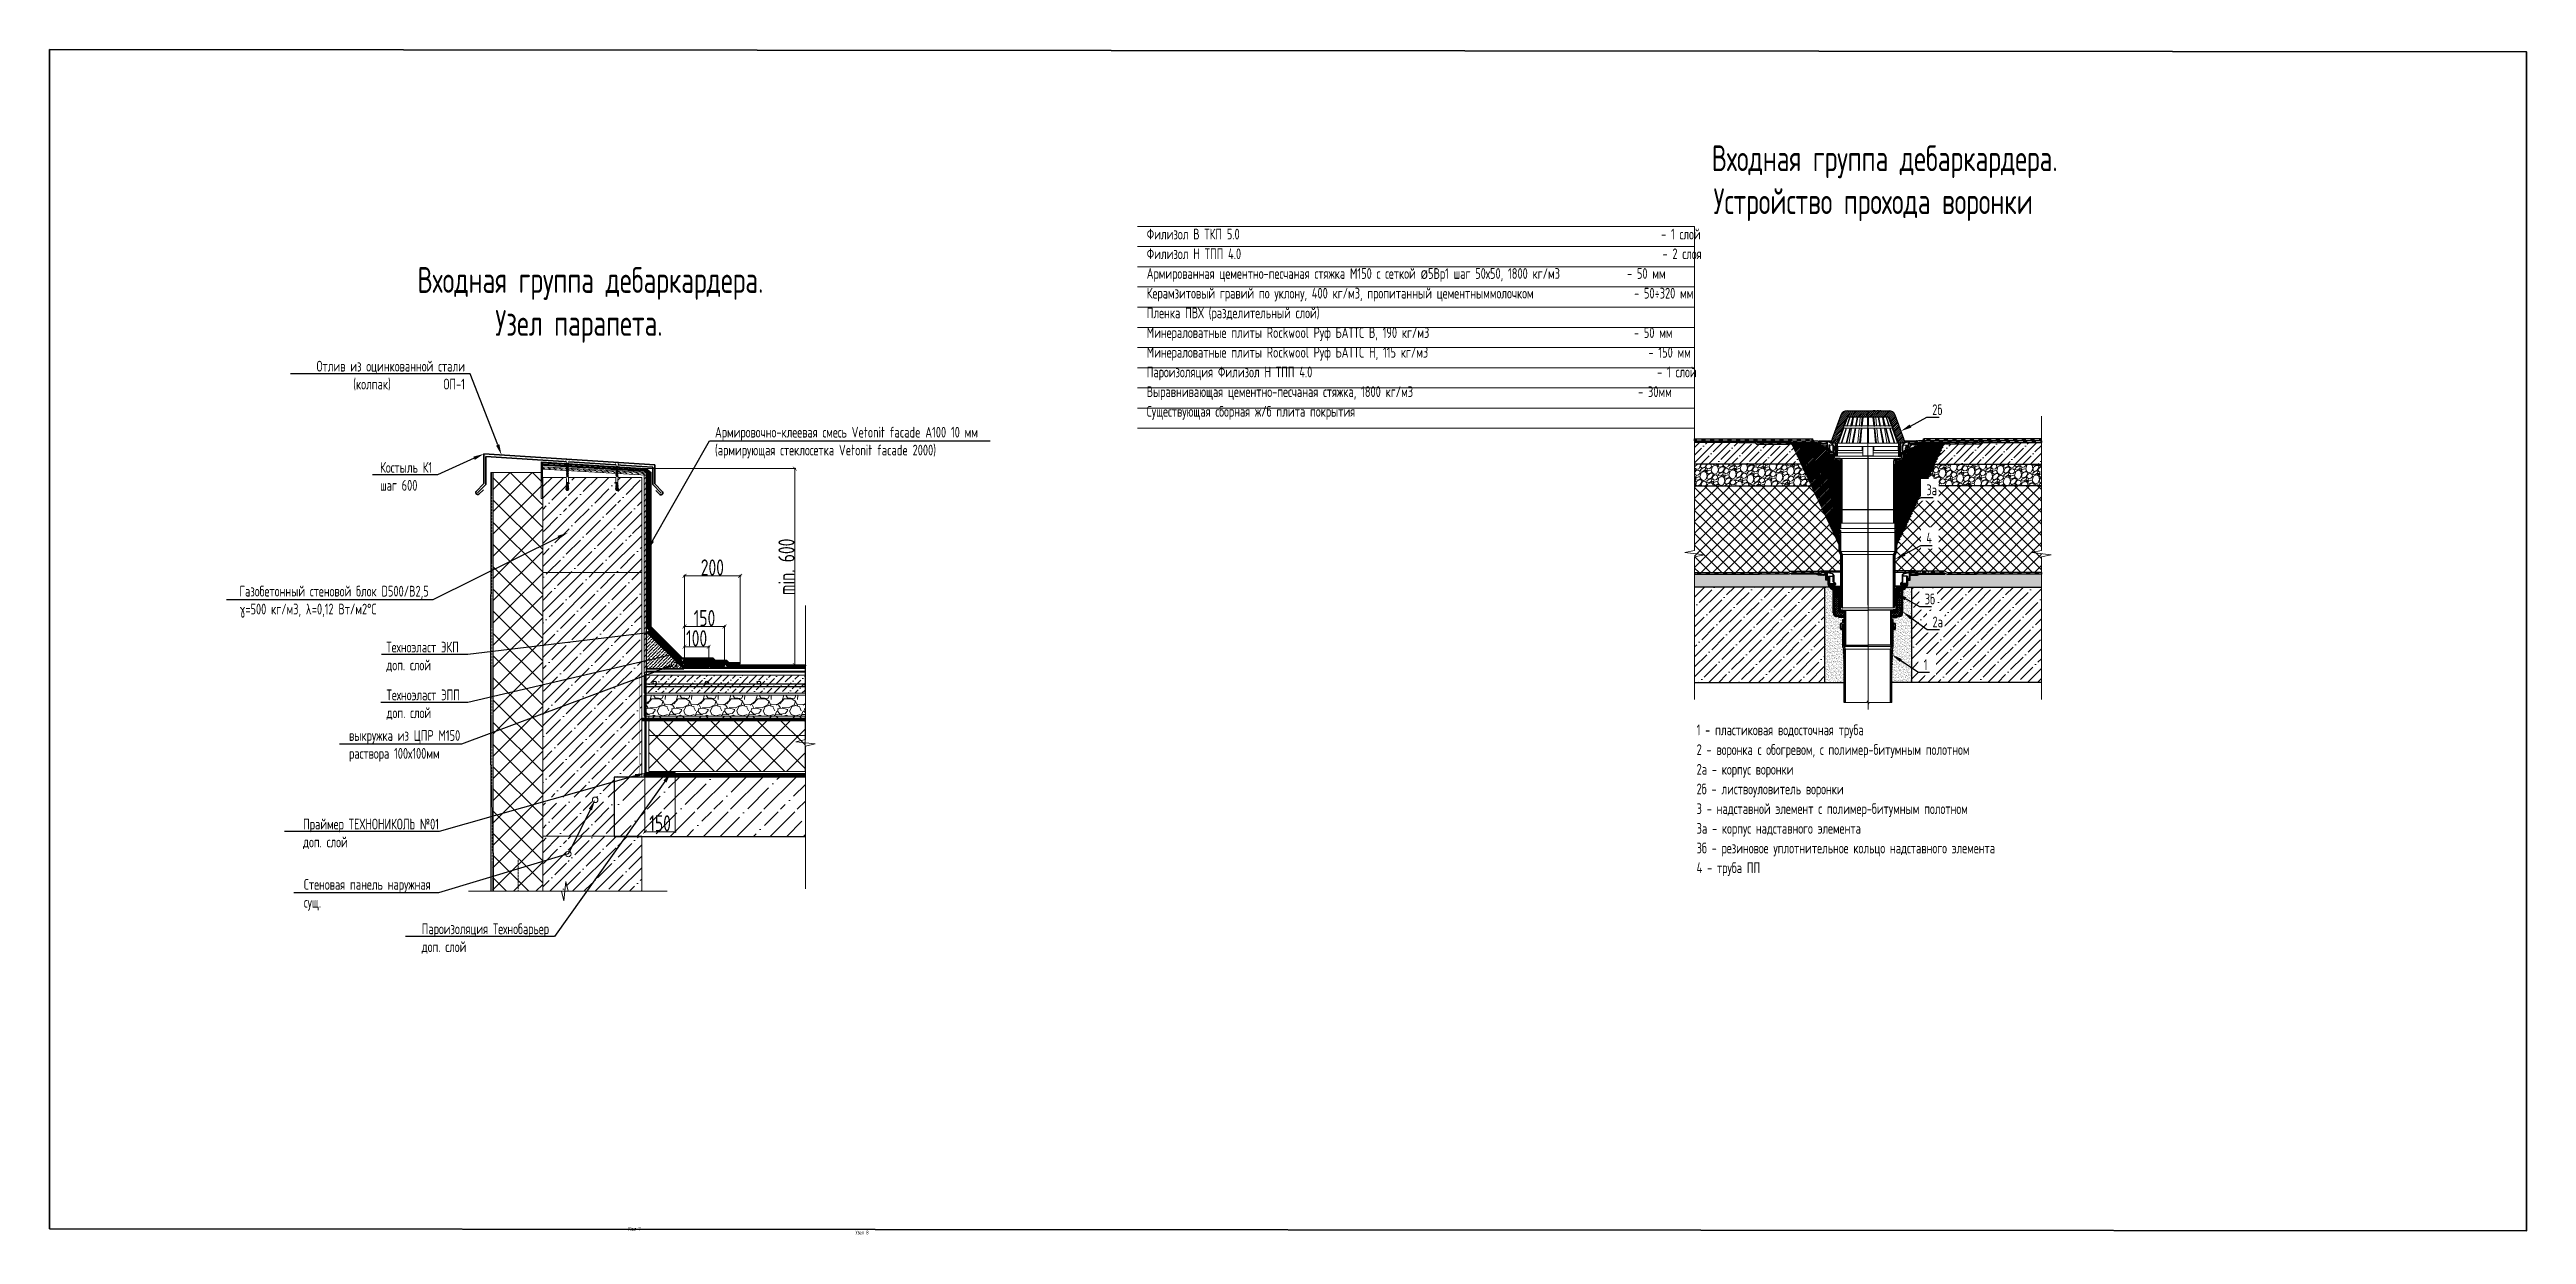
# Model space of a CAD drawing. Header units: millimetres. Extents: x -391859 to 9713180, y -178574 to 166066.
# Drawn here: x 561068 to 618691, y 108333 to 135913 of the extents above; entities that cross this region are included whole.
import ezdxf
from ezdxf import colors
from ezdxf.entities.mleader import LeaderData, LeaderLine
from ezdxf.math import Vec2, Vec3

# ---------------------------------------------------------------- set-up
doc = ezdxf.new("R2010")
doc.units = ezdxf.units.MM
doc.header["$MEASUREMENT"] = 0
doc.set_wipeout_variables(frame=1)
for name, pattern in [('ACAD_ISO03W100', [30, 12, -18]), ('ACAD_ISO04W100', [30, 24, -3, 0, -3]), ('GOST2.303 4', [7, 5, -2, 0]), ('ГОСТ 2.303 4', [7, 5, -2, 0]), ('пунктирнаяX2', [12.7, 0, -12.7]), ('штриховая', [19.05, 12.7, -6.35]), ('штриховая 50', [1, 0.5, -0.5])]:
    doc.linetypes.add(name, pattern=pattern)
doc.layers.get('0').update_dxf_attribs({"lineweight": 9})
for name, color, linetype, lineweight in [('!!!_Разрез_Штриховка_Утеп', 7, 'Continuous', 0), ('0.15', 7, 'Continuous', 15), ('0.2', 7, 'Continuous', 20), ('0.35', 7, 'Continuous', 30), ('1.3.1. АР_Бетон Штрих', 7, 'Continuous', 13), ('TN-ГИДРОИЗОЛЯЦИЯ БИТУМАЯ ВЕРХНЯЯ', 7, 'Continuous', 15), ('TN-ГИДРОИЗОЛЯЦИЯ БИТУМАЯ нижняя', 7, 'Continuous', 15), ('TN-ГИДРОИЗОЛЯЦИЯ УСИЛЕНИЕ', 7, 'Continuous', 15), ('TN-ГРУНТОВКА', 7, 'Continuous', 15), ('TN-КЕРАМЗИТОВАЯ РАЗУКЛОНКА', 7, 'Continuous', 15), ('TN-КРЕПЕЖ', 7, 'Continuous', 15), ('TN-МЕТАЛЛ КОНСТРУКЦИИ', 7, 'Continuous', 35), ('TN-ПАРОИЗОЛЯЦИЯ', 7, 'Continuous', 15), ('TN-СИСТЕМА', 7, 'Continuous', 15), ('TN-СТЯЖКА', 7, 'Continuous', 15), ('АР_Выноски АПР', 7, 'Continuous', 5), ('АР_Штриховка', 7, 'Continuous', 0), ('вспомогательный', 7, 'Continuous', 20), ('Крепеж', 7, 'Continuous', 15), ('Маркировка потолков', 7, 'Continuous', 9), ('маскировка', 7, 'Continuous', 25), ('Оси', 7, 'ACAD_ISO04W100', 13), ('Основной', 7, 'Continuous', 30), ('Резинки', 7, 'Continuous', 20), ('СПДС_0размеры', 7, 'Continuous', 13), ('СПДС_Выноски', 7, 'Continuous', 20), ('текст', 7, 'Continuous', 15), ('Штриховка', 7, 'Continuous', 5)]:
    doc.layers.add(name, color=color, linetype=linetype, lineweight=lineweight)
doc.layers.add('$FORMAT', color=7, linetype='Continuous')
doc.styles.add('Arial', font='ARIALN.TTF')
doc.styles.add('ISOCPEUR', font='isocpeur.ttf', dxfattribs={"width": 0.7})
doc.styles.add('ГОСТ 2.304', font='isocpeur.ttf', dxfattribs={"width": 0.7})
doc.dimstyles.new('СПДС$0', dxfattribs={"dimscale": 100, "dimtxt": 2.5, "dimasz": 1.5, "dimexe": 1.5, "dimexo": 0.625, "dimtad": 1, "dimdec": 0, "dimtxsty": 'ГОСТ 2.304', "dimblk": 'ARCHTICK', "dimcen": 2.5, "dimdle": 1.5, "dimclrd": 256, "dimclre": 256, "dimclrt": 256, "dimadec": 0, "dimazin": 0, "dimtfac": 1, "dimtdec": 0, "dimtmove": 1, "dimatfit": 3, "dimfxl": 1, "dimlwd": -1, "dimlwe": -1, "dimarcsym": 0})
pattern_1 = [(45, (518952.92, 124070.358), (-17.827999, 17.827999), [])]
pattern_2 = [(45, (506268.037, -64559.084), (-4.45699976, 4.45699976), [])]
pattern_3 = [(45, (522718.16, 102322.4), (-133.71, 133.71), []), (135, (522718.16, 102322.4), (-133.71, -133.71), [])]
pattern_4 = [(45, (522751.28, 106043.3), (-178.28, 178.28), []), (45, (522929.56, 106043.3), (-178.28, 178.28), [315.1575, -63.0315, 0, -63.0315])]
pattern_5 = [(258.012788, (522740.253, 108002.027), (-734.655743, -3568.3577444), [40.704, -4029.7058]), (214.96974, (522731.8, 107962.21), (2992.9284653, 2077.324061), [69.8494, -6915.0869]), (162.510447, (522674.561, 107922.177), (4284.201513, -1369.4311684), [49.2517, -4875.9246]), (297.273689, (522610.193, 107797.675), (-2763.4947566, 5391.615677), [63.6078, -6297.1665]), (322.833654, (522639.341, 107741.139), (-3125.3920788, 2387.8261131), [62.3724, -6174.8798]), (27.273689, (522689.045, 107703.457), (-5391.615677, -2763.4947566), [63.6078, -6297.1665]), (67.69424, (522745.581, 107732.605), (-1893.4651773, -4586.7526891), [84.118, -8327.6753]), (102.255328, (522777.508, 107810.429), (-1493.943906, 6823.3032142), [79.4161, -7862.1921]), (151.429566, (522760.65, 107888.035), (-4062.7186802, 2196.0163534), [63.8232, -6318.5009]), (205.236358, (522704.6, 107918.558), (3033.462637, 1402.014464), [72.864, -3570.3346]), (252.397438, (522638.689, 107887.492), (-1480.1725848, -4697.4941055), [94.229, -9328.6739]), (168.814075, (522871.103, 107944.818), (-2741.772559, 513.17291), [32.1615, -3184.0016]), (201.469234, (522839.552, 107951.057), (3708.772234, 1442.5486358), [61.187, -6057.5318]), (255, (522782.6, 107928.66), (151.2756, -262.017), [42.7871, -385.0849]), (233.19859, (522746.116, 107949.515), (1007.533846, 1280.41195), [23.0417, -2281.1194]), (321.80141, (522732.313, 107931.065), (-715.84377, 634.775425), [32.5857, -1596.7023]), (60.963757, (522757.92, 107910.914), (483.499837, 977.860773), [52.925, -1711.2364]), (191.56505, (522783.61, 107957.19), (675.3096, 40.53417), [38.27, -918.4808]), (46.38954, (522580.343, 107843.325), (2166.3432803, 2298.806894), [53.6121, -5307.6084]), (100.346176, (522617.323, 107882.143), (615.963451, -3487.289401), [44.9776, -4452.769]), (323.19859, (522753.354, 108009.59), (-1280.41195, 1007.533846), [46.0831, -2258.078]), (13.61046, (522790.254, 107981.985), (-3073.9968086, -726.704867), [53.6121, -5307.6084]), (9.443955, (522674.134, 107680.875), (-1612.636198, -232.343931), [51.6999, -2533.2984]), (324.77514, (522725.134, 107689.358), (-2974.116491, 2125.8091087), [43.3187, -4288.5549]), (96.80141, (522907.25, 107749.086), (-232.343931, 1612.636198), [46.0831, -2258.078]), (47.354025, (522901.792, 107794.845), (-2801.1187056, -3014.6506625), [50.717, -5020.9649]), (99.443955, (522778.86, 107674.96), (232.343931, -1612.636198), [25.85, -2559.1484]), (131.30993, (522891.53, 107740.01), (-867.119357, 896.79243), [15.4271, -1527.2873]), (195.96376, (522881.345, 107751.6), (937.3266, 191.80976), [62.3724, -1185.078]), (216.009006, (522821.378, 107734.444), (2468.8944564, 1774.772885), [57.8024, -5722.4297]), (333.69007, (522771.54, 107887.33), (-564.56818, 372.75842), [43.6345, -1047.2292]), (23.157227, (522810.651, 107867.993), (4756.8402517, 2047.650988), [76.1806, -7541.8634]), (90.945396, (522880.693, 107897.95), (10.861099, -2439.221383), [31.1495, -3083.8055]), (120, (522880.18, 107929.1), (-413.2926, 110.7414), [18.1531, -284.3981]), (150.256437, (522811.6, 107739.279), (2106.997134, -1229.016679), [42.0316, -4161.1436]), (78.012788, (522775.105, 107760.131), (734.655743, 3568.3577444), [81.408, -3989.0017]), (30, (522792, 107839.76), (110.7414, 413.2926), [78.6633, -223.8879]), (355.304846, (522860.137, 107879.096), (3679.099161, -321.3631506), [47.8376, -4735.9165]), (284.054604, (522907.814, 107875.18), (343.085348, -1199.343606), [44.0521, -2158.5538]), (237.645975, (522918.512, 107832.447), (-3465.567204, -5494.4062174), [71.7243, -7100.717]), (205.426079, (522880.129, 107771.857), (-3557.4966459, -1704.5656402), [75.8795, -7512.0654])]
pattern_6 = [(37.5, (522711.64, 106558.01), (-1.905871, 58.29628), [0, -45.98778, 0, -51.4337, 0, -49.164566]), (7.5, (522711.64, 106558.01), (53.5448, 85.38436), [0, -24.809196, 0, -41.44951, 0, -15.883937]), (327.5, (522674.424, 106558.01), (94.218728, 0.171215), [0, -15.12756, 0, -54.459212, 0, -71.099526]), (317.5, (522674.424, 106558.01), (90.950714, 26.55418), [0, -7.56378, 0, -35.70104, 0, -40.84441])]
pattern_7 = [(45, (522790.9, 101316.45), (-231.764, 231.764), []), (45, (523022.67, 101316.45), (-231.764, 231.764), [409.7047, -81.9409, 0, -81.9409])]
pattern_8 = [(37.5, (522790.905, 101518.153), (-1.905871, 58.29628), [0, -45.98778, 0, -51.4337, 0, -49.164566]), (7.5, (522790.905, 101518.15), (53.5448, 85.38436), [0, -24.809196, 0, -41.44951, 0, -15.883937]), (327.5, (522753.69, 101518.153), (94.218728, 0.171215), [0, -15.12756, 0, -54.459212, 0, -71.099526]), (317.5, (522753.69, 101518.15), (90.950714, 26.55418), [0, -7.56378, 0, -35.70104, 0, -40.84441])]
pattern_9 = [(45, (430809.368, 73800.977), (-17.827999, 17.827999), [])]
pattern_10 = [(45, (-1757.2876, -3084.0384), (-1.0606602, 1.0606602), [])]
pattern_11 = [(45, (-1757.2876, -3084.0384), (-2.6516504, 2.6516504), []), (135, (-1757.2876, -3084.0384), (-2.6516504, -2.6516504), [])]
pattern_12 = [(45, (-7164.80763, -278.5931), (-0.0883883476, 0.0883883476), [])]
pattern_13 = [(135, (-4505.8872, -652.0879), (-1.06066017, -1.06066017), [])]
pattern_14 = [(45, (-4506.4872, -652.08787), (-0.44194174, 0.44194174), [])]
pattern_15 = [(45, (586981.217, -51075.79), (-22.641559, 22.641559), [])]

msp = doc.modelspace()

# ---------------------------------------------------------------- texts
at = {"char_height": 120, "width": 1628.87243, "attachment_point": 1, "style": 'ISOCPEUR'}
for s, insert in [('{\\H0.75x;Узел 7}', (574521.111, 108507.756)), ('{\\H0.75x;Узел 8}', (579819.166, 108422.856))]:
    msp.add_mtext(s, dxfattribs=dict(at, insert=insert))
at = {"layer": 'АР_Выноски АПР', "char_height": 250, "width": 14150.85422, "attachment_point": 1, "line_spacing_factor": 1.1, "style": 'ISOCPEUR'}
for s, insert in [('\\pxse1.125;Филизол В ТКП 5.0                                                                                        - 1 слой        \\P\\pt47;Филизол Н ТПП 4.0                                                                                        - 2 слоя\\P\\ptz;Армированная цементно-песчаная стяжка М150 с сеткой {\\A1;\\fISOCTEUR|b0|i0|c204|p49;ø}5Вр1 шаг 50х50, 1800 кг/м3              - 50 мм\\PКерамзитовый гравий по уклону, 400 кг/м3, пропитанный цементныммолочком    ^I            - 50÷320 мм\\PПленка ПВХ (разделительный слой) \\PМинераловатные плиты Rockwool Руф БАТТС В, 190 кг/м3^I^I^I^I^I   - 50 мм\\PМинераловатные плиты Rockwool Руф БАТТС Н, 115 кг/м3                                              - 150 мм\\P\\ps*;Пароизоляция Филизол Н ТПП 4.0                                                                        - 1 слой\\P\\pse1.125,t54;Выравнивающая цементно-песчаная стяжка, 1800 кг/м3                                               - 30мм\\PСуществующая сборная ж/б плита покрытия \\P\\ptz;^I^I^I', (586593.127, 131741.548)), ('\\pxse1.125,t54;1 - пластиковая водосточная труба\\P2 - воронка с обогревом, с полимер-битумным полотном\\P2а - корпус воронки \\P2б - листвоуловитель воронки \\P3 - надставной элемент с полимер-битумным полотном\\P3а - корпус надставного элемента\\P3б - резиновое уплотнительное кольцо надставного элемента\\P4 - труба ПП\\P\\ptz;^I^I^I', (599385.627, 120202.265))]:
    msp.add_mtext(s, dxfattribs=dict(at, insert=insert))
at = {"layer": 'текст', "ltscale": 100, "char_height": 600, "width": 16281.72535, "attachment_point": 5, "style": 'ISOCPEUR'}
for s, insert in [('\\pxqc;  Входная группа дебаркардера.\\PУстройство прохода воронки', (603494.291, 132799.953)), ('\\pxqc;  Входная группа дебаркардера.\\PУзел парапета.', (573384.819, 129967.377, 0))]:
    msp.add_mtext(s, dxfattribs=dict(at, insert=insert))

# ---------------------------------------------------------------- blocks, each defined once
blk = doc.blocks.new('g10.1')
blk.add_wipeout([(-250.6, 0), (-250.6, 4), (-400, 4), (-400, 0)]).dxf.layer = 'маскировка'
at = {"layer": 'Основной', "ltscale": 0.5}
h = blk.add_hatch(color=256, dxfattribs=at)
h.dxf.hatch_style = 1
h.paths.add_polyline_path([(-384.7, 0), (-384.7, 4), (-394.7, 4), (-394.7, 0)])
h = blk.add_hatch(color=256, dxfattribs=at)
h.dxf.hatch_style = 1
h.paths.add_polyline_path([(-364.7, 0), (-364.7, 4), (-374.7, 4), (-374.7, 0)])
h = blk.add_hatch(color=256, dxfattribs=at)
h.dxf.hatch_style = 1
h.paths.add_polyline_path([(-344.7, 0), (-344.7, 4), (-354.7, 4), (-354.7, 0)])
h = blk.add_hatch(color=256, dxfattribs=at)
h.dxf.hatch_style = 1
h.paths.add_polyline_path([(-324.7, 0), (-324.7, 4), (-334.7, 4), (-334.7, 0)])
h = blk.add_hatch(color=256, dxfattribs=at)
h.dxf.hatch_style = 1
h.paths.add_polyline_path([(-304.7, 0), (-304.7, 4), (-314.7, 4), (-314.7, 0)])
h = blk.add_hatch(color=256, dxfattribs=at)
h.dxf.hatch_style = 1
h.paths.add_polyline_path([(-284.7, 0), (-284.7, 4), (-294.7, 4), (-294.7, 0)])
h = blk.add_hatch(color=256, dxfattribs=at)
h.dxf.hatch_style = 1
h.paths.add_polyline_path([(-264.7, 0), (-264.7, 4), (-274.7, 4), (-274.7, 0)])
h = blk.add_hatch(color=256, dxfattribs=at)
h.dxf.hatch_style = 1
h.paths.add_polyline_path([(-250.6, 0), (-250.6, 4), (-254.8, 4), (-254.8, 0)])
at = {"layer": 'Основной'}
for p, q in [((-400, 4), (-400, 0)), ((-400, 4), (-250.6, 4)), ((-250.6, 4), (-250.6, 0)), ((-400, 0), (-250.6, 0))]:
    blk.add_line(p, q, dxfattribs=at)
at = {"layer": 'Штриховка'}
blk.add_line((-400, 4), (-400, 0), dxfattribs=at)
blk = doc.blocks.new('*U1571')
blk.add_wipeout([(0, -163.7), (53.8, -163.7), (55, -159.2), (55, -97.6), (57.5, -97.6), (57.5, -100.1), (67.5, -100.1), (67.5, -97.6), (72.5, -97.6), (73.2, -97.5), (73.8, -97.5), (74.5, -97.3), (75.2, -97.1), (75.7, -96.9), (76.3, -96.6), (77.4, -95.8), (77.9, -95.4), (78.4, -94.9), (78.8, -94.5), (79.2, -93.9), (79.8, -92.8), (80.1, -92.1), (80.3, -91.5), (80.4, -90.9), (80.5, -90.2), (80.5, -89.6), (80.5, -87.6), (80, -87.6), (80, -36.2), (81.4, -36.2), (82.1, -36.1), (82.3, -36.1), (82.8, -35.9), (83.6, -35.5), (84.3, -34.9), (84.6, -34.6), (91, -26.1), (91.3, -25.7), (91.6, -25.2), (91.7, -24.7), (91.8, -24.2), (91.9, -23.7), (91.9, -13.9), (97.6, -13.9), (97.6, -3.3), (114.3, -2.7), (119.7, 0), (177, 0), (177, 2.5), (182.8, 0), (250, 0), (250, 4), (183.6, 4), (177.8, 8), (118.1, 8), (111.9, 8), (111.5, 8), (111.1, 8), (110.7, 8), (110.1, 8), (110, 8), (109.8, 8), (109.4, 8), (109.3, 8), (0, 8)]).dxf.layer = 'маскировка'
at = {"layer": 'Резинки', "linetype": 'ACAD_ISO04W100'}
h = blk.add_hatch(dxfattribs=at)
h.set_pattern_fill('ANSI31', color=1)
h.set_pattern_definition(pattern_12)
h.paths.add_polyline_path([(62.6, -42.7), (65.5, -39, -0.226543), (66.4, -38.4), (68.5, -38.4, -0.385157), (70.5, -40.4), (70.5, -48.9, -0.414214), (70, -49.4), (65.4, -49.4), (65.4, -45), (64.8, -45, -0.417105), (63.8, -46), (62.6, -46)])
at = {"layer": 'Штриховка', "linetype": 'ACAD_ISO04W100'}
h = blk.add_hatch(dxfattribs=at)
h.set_pattern_fill('ANSI31', color=256, scale=12)
h.set_pattern_definition(pattern_10)
edge = h.paths.add_edge_path()
edge.add_arc((81.4, -32.2), 4.01, 270, 322.6878, ccw=False)
edge.add_line((81.4, -36.2), (80, -36.2))
edge.add_line((80, -36.2), (80, -87))
edge.add_arc((79.5, -87), 0.501, 270, 360, ccw=False)
edge.add_line((79.5, -87.6), (77.5, -87.6))
edge.add_line((77.5, -87.6), (77.5, -78.5))
edge.add_line((77.5, -78.5), (77.5, -40))
edge.add_arc((76.5, -40), 1, 360.0005, 450)
edge.add_line((76.5, -39), (74.1, -39))
edge.add_arc((74.1, -40), 1, 450, 540)
edge.add_line((73.1, -40), (73.1, -50.5))
edge.add_arc((70.6, -50.5), 2.5, 270, 360, ccw=False)
edge.add_line((70.6, -53), (68.8, -53))
edge.add_arc((68.8, -54), 1, 450, 540)
edge.add_line((67.8, -54), (67.8, -87.6))
edge.add_line((67.8, -87.6), (55, -87.6))
edge.add_line((55, -87.6), (55, -95.1))
edge.add_line((55, -95.1), (55, -95.1))
edge.add_line((55, -95.1), (55, -97.6))
edge.add_line((55, -97.6), (55, -159.2))
edge.add_line((55, -159.2), (53.8, -163.7))
edge.add_line((53.8, -163.7), (52, -163.7))
edge.add_line((52, -163.7), (52, -83.5))
edge.add_line((52, -83.5), (64.1, -82))
edge.add_arc((64, -81.5), 0.501, 276.9568, 360)
edge.add_line((64.5, -81.5), (64.5, -50.4))
edge.add_arc((65.5, -50.4), 1, 89.7496, 180, ccw=False)
edge.add_line((65.5, -49.4), (65.5, -49.4))
edge.add_line((65.5, -49.4), (70, -49.4))
edge.add_arc((70, -48.9), 0.501, 270.0001, 360)
edge.add_line((70.5, -48.9), (70.5, -40.4))
edge.add_line((70.5, -40.4), (70.5, -38.4))
edge.add_line((70.5, -38.4), (64.7, -38.4))
edge.add_line((64.7, -38.4), (64.7, -32.8))
edge.add_arc((68.7, -32.8), 4.01, 450, 540, ccw=False)
edge.add_line((68.7, -28.8), (78.4, -28.8))
edge.add_arc((78.4, -27.8), 1, 270, 360)
edge.add_line((79.4, -27.8), (79.4, -25.3))
edge.add_arc((78.4, -25.3), 1, 360, 450)
edge.add_line((78.4, -24.3), (78, -24.3))
edge.add_arc((78, -23.1), 1.2, 90, 270, ccw=False)
edge.add_line((78, -21.9), (88.9, -21.9))
edge.add_line((88.9, -21.9), (88.9, -4.9))
edge.add_line((88.9, -4.9), (90.6, -4.9))
edge.add_arc((90.6, -5.9), 1, 360, 450, ccw=False)
edge.add_line((91.6, -5.9), (91.6, -9.9))
edge.add_arc((92.6, -9.9), 1, 180, 270)
edge.add_line((92.6, -10.9), (93.6, -10.9))
edge.add_arc((93.6, -9.9), 1, 270, 360)
edge.add_line((94.6, -9.9), (94.6, -1.1))
edge.add_line((94.6, -1.1), (113.3, -0.3))
edge.add_line((113.3, -0.3), (119, 2.5))
edge.add_line((119, 2.5), (177, 2.5))
edge.add_line((177, 2.5), (177, 0))
edge.add_line((177, 0), (119.7, 0))
edge.add_line((119.7, 0), (114.3, -2.7))
edge.add_line((114.3, -2.7), (97.6, -3.3))
edge.add_line((97.6, -3.3), (97.6, -13.9))
edge.add_line((97.6, -13.9), (91.9, -13.9))
edge.add_line((91.9, -13.9), (91.9, -23.7))
edge.add_arc((87.9, -23.7), 4.01, 322.6878, 360, ccw=False)
edge.add_line((91, -26.1), (84.6, -34.6))
at = {"layer": 'Штриховка', "linetype": 'Continuous'}
h = blk.add_hatch(dxfattribs=at)
h.set_pattern_fill('ANSI31', color=256, scale=5, style=0)
h.set_pattern_definition(pattern_14)
edge = h.paths.add_edge_path()
edge.add_line((108.4, 7.5), (105.2, 4.7))
edge.add_line((105.2, 4.7), (94, 4.4))
edge.add_line((94, 4.4), (82, 1.5))
edge.add_arc((83.3, -2.7), 4.3, 106.949, 172.8493)
edge.add_line((79, -2.1), (79, -17.6))
edge.add_arc((76.8, -17.5), 2.18, 279.9138, 356.8405, ccw=False)
edge.add_line((77.2, -19.7), (76.1, -20))
edge.add_arc((76.5, -21.5), 1.5, 104.8043, 180.0002)
edge.add_line((75, -21.5), (75, -24))
edge.add_arc((77.2, -23.7), 2.26, 187.1324, 263.9188)
edge.add_arc((77, -26.1), 0.113, -7.1345, 90, ccw=False)
edge.add_line((77.1, -26.1), (77.1, -27.4))
edge.add_arc((77, -27.4), 0.127, -90, 0, ccw=False)
edge.add_line((77, -27.6), (74.1, -27.6))
edge.add_line((74.1, -27.6), (74.1, -28.6))
edge.add_line((74.1, -28.6), (77, -28.6))
edge.add_arc((77, -27.5), 1.07, 270.0274, 365.0611)
edge.add_line((78.1, -27.4), (78.1, -26.1))
edge.add_arc((76.9, -26.1), 1.18, 360, 440.8196)
edge.add_arc((77.3, -23.6), 1.42, 197.5337, 260.8196, ccw=False)
edge.add_line((76, -24), (76, -21.5))
edge.add_arc((76.6, -21.5), 0.635, 104.7142, 175.0535, ccw=False)
edge.add_line((76.5, -20.9), (77.2, -20.7))
edge.add_arc((76.5, -17.2), 3.57, 281.8527, 352.076)
edge.add_line((80, -17.7), (80, -2.1))
edge.add_arc((82.8, -2.2), 2.8, 104.6515, 178.5397, ccw=False)
edge.add_line((82.1, 0.5), (94.2, 3.4))
edge.add_line((94.2, 3.4), (105.6, 3.7))
edge.add_line((105.6, 3.7), (109, 6.7))
edge.add_arc((108.7, 7.1), 0.506, 311.3714, 491.416)
at = {"layer": 'Штриховка', "linetype": 'ACAD_ISO03W100', "ltscale": 0.5}
h = blk.add_hatch(color=7, dxfattribs=at)
h.dxf.hatch_style = 1
h.paths.add_polyline_path([(99.2, 3.1), (94.4, 2.9), (94.6, -1.1), (99.3, -0.9)])
h = blk.add_hatch(color=7, dxfattribs=at)
h.dxf.hatch_style = 1
h.paths.add_polyline_path([(115.8, 5.3), (112.3, 3.6), (107.1, 3.4), (107.3, -0.6), (113.3, -0.3), (117.5, 1.7)])
h = blk.add_hatch(color=7, dxfattribs=at)
h.dxf.hatch_style = 1
h.paths.add_polyline_path([(134.7, 6.5), (124.7, 6.5), (124.7, 2.5), (134.7, 2.5)])
h = blk.add_hatch(color=7, dxfattribs=at)
h.dxf.hatch_style = 1
h.paths.add_polyline_path([(154.7, 6.5), (144.7, 6.5), (144.7, 2.5), (154.7, 2.5)])
h = blk.add_hatch(color=7, dxfattribs=at)
h.dxf.hatch_style = 1
h.paths.add_polyline_path([(174.7, 6.5), (164.7, 6.5), (164.7, 2.5), (174.7, 2.5)])
h = blk.add_hatch(color=7, dxfattribs=at)
h.dxf.hatch_style = 1
h.paths.add_polyline_path([(194.6, 4), (184.6, 4), (184.6, 0), (194.6, 0)])
h = blk.add_hatch(color=7, dxfattribs=at)
h.dxf.hatch_style = 1
h.paths.add_polyline_path([(214.6, 4), (204.6, 4), (204.6, 0), (214.6, 0)])
h = blk.add_hatch(color=7, dxfattribs=at)
h.dxf.hatch_style = 1
h.paths.add_polyline_path([(234.6, 4), (224.6, 4), (224.6, 0), (234.6, 0)])
h = blk.add_hatch(color=7, dxfattribs=at)
h.dxf.hatch_style = 1
h.paths.add_polyline_path([(250, 4), (250, 0), (244.6, 0), (244.6, 4)])
at = {"layer": 'Штриховка'}
h = blk.add_hatch(dxfattribs=at)
h.set_pattern_fill('ANSI37', color=256, scale=30)
h.set_pattern_definition(pattern_11)
h.paths.add_polyline_path([(77.5, -78.5), (75.3, -78.5), (75.3, -80), (75, -80), (75, -92.6, -0.414214), (72.5, -95.1), (55, -95.1), (55, -87.6), (67.8, -87.6), (67.8, -54, -0.414214), (68.8, -53), (70.6, -53, 0.414214), (73.1, -50.5), (73.1, -40, -0.129717), (73.2, -39.5), (73.6, -39.2, -0.129717), (74.1, -39), (76.5, -39, -0.414214), (77.5, -40)])
at = {"layer": 'Штриховка', "linetype": 'ACAD_ISO04W100'}
h = blk.add_hatch(dxfattribs=at)
h.set_pattern_fill('ANSI31', color=256, scale=12, angle=90)
h.set_pattern_definition(pattern_13)
h.paths.add_polyline_path([(75, -80), (75.3, -80), (75.3, -78.5), (77.5, -78.5), (77.5, -87.6), (77.5, -87.6), (80.5, -87.6), (80.5, -89.6, -0.414214), (72.5, -97.6), (67.5, -97.6), (67.5, -100.1), (57.5, -100.1), (57.5, -97.6), (55, -97.6), (55, -95.1), (72.5, -95.1, 0.414214), (75, -92.6)])
for p, q in [((118.1, 6.5), (108.8, 6.5)), ((62.6, -42.7), (65.5, -39)), ((62.6, -42.7), (62.6, -46)), ((63.8, -46), (62.6, -46)), ((65.4, -45), (64.8, -45)), ((65.4, -49.4), (65.4, -45)), ((88.9, -4.9), (80, -4.9))]:
    blk.add_line(p, q)
at = {"layer": 'Основной'}
for p, q in [((94, 4.4), (82, 1.5)), ((82.1, 0.5), (94.2, 3.4)), ((105.2, 4.7), (94, 4.4)), ((94.2, 3.4), (105.6, 3.7)), ((94.4, 2.9), (94.6, -1.1)), ((112.3, 3.6), (95.4, 2.9)), ((108.4, 7.5), (105.2, 4.7)), ((105.6, 3.7), (109, 6.7)), ((118.1, 6.5), (112.3, 3.6)), ((119.1, 2.5), (113.3, -0.3)), ((114.3, -2.7), (119.7, 0)), ((177.8, 6.5), (118.1, 6.5)), ((119.1, 2.5), (177, 2.5)), ((119.7, 0), (177, 0)), ((177, 2.5), (153.4, 2.5)), ((177, 2.5), (177, 0)), ((177, 2.5), (177, 0)), ((177, 2.5), (182.8, 0)), ((177.8, 6.5), (183.6, 4)), ((182.8, 0), (250, 0)), ((183.6, 4), (248.5, 4)), ((250, 4), (250, 0)), ((64.5, -50.4), (64.5, -81.5)), ((64.7, -32.8), (64.7, -38.4)), ((64.7, -38.4), (70.5, -38.4)), ((65.4, -49.4), (70, -49.4)), ((67.8, -87.6), (67.8, -54)), ((78.4, -28.8), (68.7, -28.8)), ((68.8, -53), (70.6, -53)), ((70.5, -38.4), (70.5, -48.9)), ((73.1, -50.5), (73.1, -40)), ((73.2, -39.5), (73.6, -39.2)), ((77, -27.6), (74.1, -27.6)), ((74.1, -27.6), (74.1, -28.6)), ((74.1, -28.6), (77, -28.6)), ((74.1, -39), (76.5, -39)), ((75, -21.5), (75, -24)), ((76, -24), (76, -21.5)), ((77.4, -19.7), (76.1, -20)), ((77.2, -20.7), (76.5, -20.9)), ((77.1, -26.1), (77.1, -27.4)), ((77.5, -40), (77.5, -87.6)), ((88.9, -21.9), (78, -21.9)), ((78, -24.3), (78.4, -24.3)), ((78.1, -27.4), (78.1, -26.1)), ((79, -2.1), (79, -17.6)), ((79.4, -25.3), (79.4, -27.8)), ((80, -17.7), (80, -2.1)), ((80, -87), (80, -36.2)), ((80, -36.2), (81.4, -36.2)), ((84.6, -34.6), (91, -26.1)), ((90.6, -4.9), (88.9, -4.9)), ((88.9, -4.9), (88.9, -21.9)), ((91.6, -9.9), (91.6, -5.9)), ((91.9, -23.7), (91.9, -13.9)), ((91.9, -13.9), (97.6, -13.9)), ((93.6, -10.9), (92.6, -10.9)), ((113.3, -0.3), (94.6, -1.1)), ((94.6, -1.1), (94.6, -9.9)), ((113.3, -0.3), (95.6, -1)), ((97.6, -3.3), (114.3, -2.7)), ((97.6, -13.9), (97.6, -3.3)), ((64.1, -82), (52, -83.5)), ((52, -83.5), (52, -163.7)), ((55, -159.2), (55, -87.6)), ((55, -87.6), (67.8, -87.6)), ((72.5, -95.1), (55, -95.1)), ((72.5, -95.1), (55, -95.1)), ((55, -97.6), (57.5, -97.6)), ((57.5, -97.6), (57.5, -100.1)), ((57.5, -100.1), (67.5, -100.1)), ((57.5, -100.1), (67.5, -100.1)), ((67.5, -100.1), (67.5, -97.6)), ((67.5, -97.6), (72.5, -97.6)), ((75.3, -80), (75, -80)), ((75, -80), (75, -92.6)), ((77.5, -78.5), (75.3, -78.5)), ((75.3, -78.5), (75.3, -80)), ((77.5, -87.6), (77.5, -78.5)), ((77.5, -87.6), (79.5, -87.6)), ((80.5, -87.6), (77.5, -87.6)), ((80.5, -89.6), (80.5, -87.6)), ((52, -163.7), (53.8, -163.7)), ((53.8, -163.7), (55, -159.2))]:
    blk.add_line(p, q, dxfattribs=at)
at = {"layer": 'Основной', "linetype": 'ACAD_ISO04W100'}
for p, q in [((99.3, -0.9), (99.2, 3.1)), ((250, 4), (248.5, 4))]:
    blk.add_line(p, q, dxfattribs=at)
at = {"layer": 'Основной'}
for centre, radius, start, end in [((83.3, -2.7), 4.3, 106.949, 172.8493), ((82.8, -2.2), 2.8, 104.6515, 178.5397), ((108.7, 7.1), 0.506, 311.3714, 131.416), ((65.5, -50.4), 1, 90, 180), ((68.7, -32.8), 4.01, 90, 180), ((68.8, -54), 1, 90, 180), ((70, -48.9), 0.501, 270, 360), ((70.6, -50.5), 2.5, 270, 0), ((74.1, -40), 1, 90, 180), ((76.5, -21.5), 1.5, 104.8043, 180.0002), ((77.2, -23.7), 2.26, 187.1324, 263.9188), ((76.6, -21.5), 0.635, 104.7142, 175.0535), ((77.3, -23.6), 1.42, 197.5337, 260.8196), ((76.5, -40), 1, 0, 90), ((78, -23.1), 1.2, 90, 270), ((77, -26.1), 0.113, 352.8655, 90), ((77, -27.4), 0.127, 270, 0), ((77, -27.5), 1.07, 270.0274, 5.0611), ((76.9, -26.1), 1.18, 0, 80.8196), ((76.5, -17.2), 3.57, 281.8527, 352.076), ((76.7, -17.5), 2.31, 287.6278, 355.7501), ((78.4, -25.3), 1, 0, 90), ((78.4, -27.8), 1, 270, 0), ((81.4, -32.2), 4.01, 270, 322.6878), ((90.6, -5.9), 1, 0, 90), ((87.9, -23.7), 4.01, 322.6878, 0), ((92.6, -9.9), 1, 180, 270), ((93.6, -9.9), 1, 270, 0), ((64, -81.5), 0.501, 276.9568, 0), ((72.5, -89.6), 8.01, 270, 0), ((72.5, -92.6), 2.5, 270, 0), ((79.5, -87), 0.501, 270, 0)]:
    blk.add_arc(centre, radius, start, end, dxfattribs=at)
at = {"layer": 'Резинки'}
for centre, radius, start, end in [((63.8, -45), 1, 270.0019, 0.5587), ((66.7, -39.6), 1.31, 100.9865, 152.0445), ((68.4, -40.5), 2.14, 2.0667, 86.3249)]:
    blk.add_arc(centre, radius, start, end, dxfattribs=at)
blk.add_wipeout([(0, -163.7), (-53.8, -163.7), (-55, -159.2), (-55, -97.6), (-57.5, -97.6), (-57.5, -100.1), (-67.5, -100.1), (-67.5, -97.6), (-72.5, -97.6), (-73.2, -97.5), (-73.8, -97.5), (-74.5, -97.3), (-75.2, -97.1), (-75.8, -96.9), (-76.3, -96.6), (-77.4, -95.8), (-77.9, -95.4), (-78.4, -94.9), (-78.8, -94.5), (-79.2, -93.9), (-79.8, -92.8), (-80.1, -92.1), (-80.3, -91.5), (-80.4, -90.9), (-80.5, -90.2), (-80.5, -89.6), (-80.5, -87.6), (-80, -87.6), (-80, -36.2), (-81.4, -36.2), (-82.1, -36.1), (-82.3, -36.1), (-82.8, -35.9), (-83.6, -35.5), (-84.3, -34.9), (-84.6, -34.6), (-91, -26.1), (-91.3, -25.7), (-91.6, -25.2), (-91.7, -24.7), (-91.8, -24.2), (-91.9, -23.7), (-91.9, -13.9), (-97.6, -13.9), (-97.6, -3.3), (-114.3, -2.7), (-119.7, 0), (-177, 0), (-177, 2.5), (-182.8, 0), (-250, 0), (-250, 4), (-183.6, 4), (-177.8, 8), (-118.1, 8), (-111.9, 8), (-111.5, 8), (-111.1, 8), (-110.7, 8), (-110.1, 8), (-110, 8), (-109.8, 8), (-109.4, 8), (-109.3, 8), (0, 8)]).dxf.layer = 'маскировка'
at = {"layer": 'Резинки', "linetype": 'ACAD_ISO04W100'}
h = blk.add_hatch(dxfattribs=at)
h.set_pattern_fill('ANSI31', color=1)
h.set_pattern_definition(pattern_12)
h.paths.add_polyline_path([(-62.6, -42.7), (-65.5, -39, 0.226543), (-66.4, -38.4), (-68.5, -38.4, 0.385157), (-70.5, -40.4), (-70.5, -48.9, 0.414214), (-70, -49.4), (-65.4, -49.4), (-65.4, -45), (-64.8, -45, 0.417105), (-63.8, -46), (-62.6, -46)])
at = {"layer": 'Штриховка', "linetype": 'ACAD_ISO03W100', "ltscale": 0.5}
h = blk.add_hatch(color=7, dxfattribs=at)
h.dxf.hatch_style = 1
h.paths.add_polyline_path([(-250, 4), (-250, 0), (-244.6, 0), (-244.6, 4)])
h = blk.add_hatch(color=7, dxfattribs=at)
h.dxf.hatch_style = 1
h.paths.add_polyline_path([(-234.6, 4), (-224.6, 4), (-224.6, 0), (-234.6, 0)])
h = blk.add_hatch(color=7, dxfattribs=at)
h.dxf.hatch_style = 1
h.paths.add_polyline_path([(-214.6, 4), (-204.6, 4), (-204.6, 0), (-214.6, 0)])
h = blk.add_hatch(color=7, dxfattribs=at)
h.dxf.hatch_style = 1
h.paths.add_polyline_path([(-194.6, 4), (-184.6, 4), (-184.6, 0), (-194.6, 0)])
at = {"layer": 'Штриховка', "linetype": 'ACAD_ISO04W100'}
h = blk.add_hatch(dxfattribs=at)
h.set_pattern_fill('ANSI31', color=256, scale=12)
h.set_pattern_definition(pattern_10)
edge = h.paths.add_edge_path()
edge.add_arc((-81.4, -32.2), 4.01, 217.3122, 270)
edge.add_line((-81.4, -36.2), (-80, -36.2))
edge.add_line((-80, -36.2), (-80, -87))
edge.add_arc((-79.5, -87), 0.501, 180, 270)
edge.add_line((-79.5, -87.6), (-77.5, -87.6))
edge.add_line((-77.5, -87.6), (-77.5, -78.5))
edge.add_line((-77.5, -78.5), (-77.5, -40))
edge.add_arc((-76.5, -40), 1, 90, 179.9995, ccw=False)
edge.add_line((-76.5, -39), (-74.1, -39))
edge.add_arc((-74.1, -40), 1, 0, 90, ccw=False)
edge.add_line((-73.1, -40), (-73.1, -50.5))
edge.add_arc((-70.6, -50.5), 2.5, 180, 270)
edge.add_line((-70.6, -53), (-68.8, -53))
edge.add_arc((-68.8, -54), 1, 0, 90, ccw=False)
edge.add_line((-67.8, -54), (-67.8, -87.6))
edge.add_line((-67.8, -87.6), (-55, -87.6))
edge.add_line((-55, -87.6), (-55, -95.1))
edge.add_line((-55, -95.1), (-55, -95.1))
edge.add_line((-55, -95.1), (-55, -97.6))
edge.add_line((-55, -97.6), (-55, -159.2))
edge.add_line((-55, -159.2), (-53.8, -163.7))
edge.add_line((-53.8, -163.7), (-52, -163.7))
edge.add_line((-52, -163.7), (-52, -83.5))
edge.add_line((-52, -83.5), (-64.1, -82))
edge.add_arc((-64, -81.5), 0.501, 180, 263.0432, ccw=False)
edge.add_line((-64.5, -81.5), (-64.5, -50.4))
edge.add_arc((-65.5, -50.4), 1, 360, 450.2504)
edge.add_line((-65.5, -49.4), (-65.5, -49.4))
edge.add_line((-65.5, -49.4), (-70, -49.4))
edge.add_arc((-70, -48.9), 0.501, 180, 269.9999, ccw=False)
edge.add_line((-70.5, -48.9), (-70.5, -40.4))
edge.add_line((-70.5, -40.4), (-70.5, -38.4))
edge.add_line((-70.5, -38.4), (-64.7, -38.4))
edge.add_line((-64.7, -38.4), (-64.7, -32.8))
edge.add_arc((-68.7, -32.8), 4.01, 0, 90)
edge.add_line((-68.7, -28.8), (-78.4, -28.8))
edge.add_arc((-78.4, -27.8), 1, 180, 270, ccw=False)
edge.add_line((-79.4, -27.8), (-79.4, -25.3))
edge.add_arc((-78.4, -25.3), 1, 90, 180, ccw=False)
edge.add_line((-78.4, -24.3), (-78, -24.3))
edge.add_arc((-78, -23.1), 1.2, 270, 450)
edge.add_line((-78, -21.9), (-88.9, -21.9))
edge.add_line((-88.9, -21.9), (-88.9, -4.9))
edge.add_line((-88.9, -4.9), (-90.6, -4.9))
edge.add_arc((-90.6, -5.9), 1, 90, 180)
edge.add_line((-91.6, -5.9), (-91.6, -9.9))
edge.add_arc((-92.6, -9.9), 1, 270, 360, ccw=False)
edge.add_line((-92.6, -10.9), (-93.6, -10.9))
edge.add_arc((-93.6, -9.9), 1, 180, 270, ccw=False)
edge.add_line((-94.6, -9.9), (-94.6, -1.1))
edge.add_line((-94.6, -1.1), (-113.3, -0.3))
edge.add_line((-113.3, -0.3), (-119, 2.5))
edge.add_line((-119, 2.5), (-177, 2.5))
edge.add_line((-177, 2.5), (-177, 0))
edge.add_line((-177, 0), (-119.7, 0))
edge.add_line((-119.7, 0), (-114.3, -2.7))
edge.add_line((-114.3, -2.7), (-97.6, -3.3))
edge.add_line((-97.6, -3.3), (-97.6, -13.9))
edge.add_line((-97.6, -13.9), (-91.9, -13.9))
edge.add_line((-91.9, -13.9), (-91.9, -23.7))
edge.add_arc((-87.9, -23.7), 4.01, 180, 217.3122)
edge.add_line((-91, -26.1), (-84.6, -34.6))
at = {"layer": 'Штриховка', "linetype": 'ACAD_ISO03W100', "ltscale": 0.5}
h = blk.add_hatch(color=7, dxfattribs=at)
h.dxf.hatch_style = 1
h.paths.add_polyline_path([(-174.7, 6.5), (-164.7, 6.5), (-164.7, 2.5), (-174.7, 2.5)])
h = blk.add_hatch(color=7, dxfattribs=at)
h.dxf.hatch_style = 1
h.paths.add_polyline_path([(-154.7, 6.5), (-144.7, 6.5), (-144.7, 2.5), (-154.7, 2.5)])
h = blk.add_hatch(color=7, dxfattribs=at)
h.dxf.hatch_style = 1
h.paths.add_polyline_path([(-134.7, 6.5), (-124.7, 6.5), (-124.7, 2.5), (-134.7, 2.5)])
h = blk.add_hatch(color=7, dxfattribs=at)
h.dxf.hatch_style = 1
h.paths.add_polyline_path([(-115.8, 5.3), (-112.3, 3.6), (-107.1, 3.4), (-107.3, -0.6), (-113.3, -0.3), (-117.5, 1.7)])
at = {"layer": 'Штриховка', "linetype": 'Continuous'}
h = blk.add_hatch(dxfattribs=at)
h.set_pattern_fill('ANSI31', color=256, scale=5, style=0)
h.set_pattern_definition(pattern_14)
edge = h.paths.add_edge_path()
edge.add_line((-108.4, 7.5), (-105.2, 4.7))
edge.add_line((-105.2, 4.7), (-94, 4.4))
edge.add_line((-94, 4.4), (-82, 1.5))
edge.add_arc((-83.3, -2.7), 4.3, 367.1507, 433.051, ccw=False)
edge.add_line((-79, -2.1), (-79, -17.6))
edge.add_arc((-76.8, -17.5), 2.18, 183.1595, 260.0862)
edge.add_line((-77.2, -19.7), (-76.1, -20))
edge.add_arc((-76.5, -21.5), 1.5, 359.9998, 435.1957, ccw=False)
edge.add_line((-75, -21.5), (-75, -24))
edge.add_arc((-77.2, -23.7), 2.26, 276.0812, 352.8676, ccw=False)
edge.add_arc((-77, -26.1), 0.113, 450, 547.1345)
edge.add_line((-77.1, -26.1), (-77.1, -27.4))
edge.add_arc((-77, -27.4), 0.127, 540, 630)
edge.add_line((-77, -27.6), (-74.1, -27.6))
edge.add_line((-74.1, -27.6), (-74.1, -28.6))
edge.add_line((-74.1, -28.6), (-77, -28.6))
edge.add_arc((-77, -27.5), 1.07, 174.9389, 269.9726, ccw=False)
edge.add_line((-78.1, -27.4), (-78.1, -26.1))
edge.add_arc((-76.9, -26.1), 1.18, 99.1804, 180, ccw=False)
edge.add_arc((-77.3, -23.6), 1.42, 279.1804, 342.4663)
edge.add_line((-76, -24), (-76, -21.5))
edge.add_arc((-76.6, -21.5), 0.635, 364.9465, 435.2858)
edge.add_line((-76.5, -20.9), (-77.2, -20.7))
edge.add_arc((-76.5, -17.2), 3.57, 187.924, 258.1473, ccw=False)
edge.add_line((-80, -17.7), (-80, -2.1))
edge.add_arc((-82.8, -2.2), 2.8, 361.4603, 435.3485)
edge.add_line((-82.1, 0.5), (-94.2, 3.4))
edge.add_line((-94.2, 3.4), (-105.6, 3.7))
edge.add_line((-105.6, 3.7), (-109, 6.7))
edge.add_arc((-108.7, 7.1), 0.506, 48.584, 228.6286, ccw=False)
at = {"layer": 'Штриховка', "linetype": 'ACAD_ISO03W100', "ltscale": 0.5}
h = blk.add_hatch(color=7, dxfattribs=at)
h.dxf.hatch_style = 1
h.paths.add_polyline_path([(-99.2, 3.1), (-94.4, 2.9), (-94.6, -1.1), (-99.3, -0.9)])
at = {"layer": 'Штриховка'}
h = blk.add_hatch(dxfattribs=at)
h.set_pattern_fill('ANSI37', color=256, scale=30)
h.set_pattern_definition(pattern_11)
h.paths.add_polyline_path([(-77.5, -78.5), (-75.3, -78.5), (-75.3, -80), (-75, -80), (-75, -92.6, 0.414214), (-72.5, -95.1), (-55, -95.1), (-55, -87.6), (-67.8, -87.6), (-67.8, -54, 0.414214), (-68.8, -53), (-70.6, -53, -0.414214), (-73.1, -50.5), (-73.1, -40, 0.129717), (-73.2, -39.5), (-73.6, -39.2, 0.129717), (-74.1, -39), (-76.5, -39, 0.414214), (-77.5, -40)])
at = {"layer": 'Штриховка', "linetype": 'ACAD_ISO04W100'}
h = blk.add_hatch(dxfattribs=at)
h.set_pattern_fill('ANSI31', color=256, scale=12, angle=90)
h.set_pattern_definition(pattern_13)
h.paths.add_polyline_path([(-75, -80), (-75.3, -80), (-75.3, -78.5), (-77.5, -78.5), (-77.5, -87.6), (-77.5, -87.6), (-80.5, -87.6), (-80.5, -89.6, 0.414214), (-72.5, -97.6), (-67.5, -97.6), (-67.5, -100.1), (-57.5, -100.1), (-57.5, -97.6), (-55, -97.6), (-55, -95.1), (-72.5, -95.1, -0.414214), (-75, -92.6)])
for p, q in [((-118.1, 6.5), (-108.8, 6.5)), ((-108.7, 7.6), (0, 7.6)), ((0, 4.4), (-94, 4.4)), ((108.7, 7.6), (0, 7.6)), ((0, 4.4), (94, 4.4)), ((-88.9, -4.9), (-80, -4.9)), ((-74.1, -27.6), (0, -27.6)), ((-74.1, -28.6), (0, -28.6)), ((-62.6, -42.7), (-65.5, -39)), ((-65.4, -49.4), (-65.4, -45)), ((-65.4, -45), (-64.8, -45)), ((-65.4, -49.4), (0, -49.4)), ((-64.7, -38.4), (0, -38.4)), ((-63.8, -46), (-62.6, -46)), ((-62.6, -42.7), (-62.6, -46)), ((-62.6, -42.7), (0, -42.7)), ((-62.6, -46), (0, -46)), ((74.1, -27.6), (0, -27.6)), ((74.1, -28.6), (0, -28.6)), ((64.7, -38.4), (0, -38.4)), ((62.6, -42.7), (0, -42.7)), ((62.6, -46), (0, -46)), ((65.4, -49.4), (0, -49.4)), ((-52, -83.5), (0, -83.5)), ((52, -83.5), (0, -83.5)), ((-52, -163.7), (0, -163.7)), ((52, -163.7), (0, -163.7))]:
    blk.add_line(p, q)
at = {"layer": 'Основной', "linetype": 'ACAD_ISO04W100'}
for p, q in [((-250, 4), (-248.5, 4)), ((-99.3, -0.9), (-99.2, 3.1))]:
    blk.add_line(p, q, dxfattribs=at)
at = {"layer": 'Основной'}
for p, q in [((-250, 4), (-250, 0)), ((-182.8, 0), (-250, 0)), ((-183.6, 4), (-248.5, 4)), ((-177.8, 6.5), (-183.6, 4)), ((-177, 2.5), (-182.8, 0)), ((-177.8, 6.5), (-118.1, 6.5)), ((-177, 2.5), (-153.4, 2.5)), ((-119.1, 2.5), (-177, 2.5)), ((-177, 2.5), (-177, 0)), ((-177, 2.5), (-177, 0)), ((-119.7, 0), (-177, 0)), ((-114.3, -2.7), (-119.7, 0)), ((-119.1, 2.5), (-113.3, -0.3)), ((-118.1, 6.5), (-112.3, 3.6)), ((-112.3, 3.6), (-95.4, 2.9)), ((-105.6, 3.7), (-109, 6.7)), ((-108.4, 7.5), (-105.2, 4.7)), ((-94.2, 3.4), (-105.6, 3.7)), ((-105.2, 4.7), (-94, 4.4)), ((-94.4, 2.9), (-94.6, -1.1)), ((-82.1, 0.5), (-94.2, 3.4)), ((-94, 4.4), (-82, 1.5)), ((-97.6, -3.3), (-114.3, -2.7)), ((-113.3, -0.3), (-94.6, -1.1)), ((-113.3, -0.3), (-95.6, -1)), ((-97.6, -13.9), (-97.6, -3.3)), ((-91.9, -13.9), (-97.6, -13.9)), ((-94.6, -1.1), (-94.6, -9.9)), ((-93.6, -10.9), (-92.6, -10.9)), ((-91.9, -23.7), (-91.9, -13.9)), ((-91.6, -9.9), (-91.6, -5.9)), ((-84.6, -34.6), (-91, -26.1)), ((-90.6, -4.9), (-88.9, -4.9)), ((-88.9, -4.9), (-88.9, -21.9)), ((-88.9, -21.9), (-78, -21.9)), ((-80, -36.2), (-81.4, -36.2)), ((-80, -17.7), (-80, -2.1)), ((-80, -87), (-80, -36.2)), ((-79.4, -25.3), (-79.4, -27.8)), ((-79, -2.1), (-79, -17.6)), ((-78, -24.3), (-78.4, -24.3)), ((-78.4, -28.8), (-68.7, -28.8)), ((-78.1, -27.4), (-78.1, -26.1)), ((-77.5, -40), (-77.5, -87.6)), ((-77.4, -19.7), (-76.1, -20)), ((-77.2, -20.7), (-76.5, -20.9)), ((-77.1, -26.1), (-77.1, -27.4)), ((-77, -27.6), (-74.1, -27.6)), ((-74.1, -28.6), (-77, -28.6)), ((-74.1, -39), (-76.5, -39)), ((-76, -24), (-76, -21.5)), ((-75, -21.5), (-75, -24)), ((-74.1, -27.6), (-74.1, -28.6)), ((-73.2, -39.5), (-73.6, -39.2)), ((-73.1, -50.5), (-73.1, -40)), ((-68.8, -53), (-70.6, -53)), ((-64.7, -38.4), (-70.5, -38.4)), ((-70.5, -38.4), (-70.5, -48.9)), ((-65.4, -49.4), (-70, -49.4)), ((-67.8, -87.6), (-67.8, -54)), ((-64.7, -32.8), (-64.7, -38.4)), ((-64.5, -50.4), (-64.5, -81.5)), ((-80.5, -87.6), (-77.5, -87.6)), ((-80.5, -89.6), (-80.5, -87.6)), ((-77.5, -87.6), (-79.5, -87.6)), ((-77.5, -87.6), (-77.5, -78.5)), ((-77.5, -78.5), (-75.3, -78.5)), ((-75.3, -78.5), (-75.3, -80)), ((-75.3, -80), (-75, -80)), ((-75, -80), (-75, -92.6)), ((-72.5, -95.1), (-55, -95.1)), ((-72.5, -95.1), (-55, -95.1)), ((-67.5, -97.6), (-72.5, -97.6)), ((-55, -87.6), (-67.8, -87.6)), ((-67.5, -100.1), (-67.5, -97.6)), ((-57.5, -100.1), (-67.5, -100.1)), ((-57.5, -100.1), (-67.5, -100.1)), ((-64.1, -82), (-52, -83.5)), ((-55, -97.6), (-57.5, -97.6)), ((-57.5, -97.6), (-57.5, -100.1)), ((-55, -159.2), (-55, -87.6)), ((-52, -83.5), (-52, -163.7)), ((-53.8, -163.7), (-55, -159.2)), ((-52, -163.7), (-53.8, -163.7))]:
    blk.add_line(p, q, dxfattribs=at)
for centre, radius, start, end in [((-108.7, 7.1), 0.506, 48.584, 228.6286), ((-82.8, -2.2), 2.8, 1.4603, 75.3485), ((-83.3, -2.7), 4.3, 7.1507, 73.051), ((-93.6, -9.9), 1, 180, 270), ((-92.6, -9.9), 1, 270, 0), ((-87.9, -23.7), 4.01, 180, 217.3122), ((-90.6, -5.9), 1, 90, 180), ((-81.4, -32.2), 4.01, 217.3122, 270), ((-76.5, -17.2), 3.57, 187.924, 258.1473), ((-78.4, -25.3), 1, 90, 180), ((-78.4, -27.8), 1, 180, 270), ((-76.7, -17.5), 2.31, 184.2499, 252.3722), ((-76.9, -26.1), 1.18, 99.1804, 180), ((-77, -27.5), 1.07, 174.9389, 269.9726), ((-78, -23.1), 1.2, 270, 90), ((-76.5, -40), 1, 90, 180), ((-77.3, -23.6), 1.42, 279.1804, 342.4663), ((-77, -26.1), 0.113, 90, 187.1345), ((-77, -27.4), 0.127, 180, 270), ((-77.2, -23.7), 2.26, 276.0812, 352.8676), ((-76.6, -21.5), 0.635, 4.9465, 75.2858), ((-76.5, -21.5), 1.5, 359.9998, 75.1957), ((-74.1, -40), 1, 0, 90), ((-70.6, -50.5), 2.5, 180, 270), ((-70, -48.9), 0.501, 180, 270), ((-68.8, -54), 1, 0, 90), ((-68.7, -32.8), 4.01, 0, 90), ((-65.5, -50.4), 1, 0, 90), ((-72.5, -89.6), 8.01, 180, 270), ((-79.5, -87), 0.501, 180, 270), ((-72.5, -92.6), 2.5, 180, 270), ((-64, -81.5), 0.501, 180, 263.0432)]:
    blk.add_arc(centre, radius, start, end, dxfattribs=at)
at = {"layer": 'Резинки'}
for centre, radius, start, end in [((-68.4, -40.5), 2.14, 93.6751, 177.9333), ((-66.7, -39.6), 1.31, 27.9555, 79.0135), ((-63.8, -45), 1, 179.4413, 269.9981)]:
    blk.add_arc(centre, radius, start, end, dxfattribs=at)
blk = doc.blocks.new('*U1569')
blk.add_wipeout([(-60.2, -195.8), (-62.5, -187.3), (-62.5, -73.6), (-66.5, -66.8), (-66.5, -26.8), (-66.6, -26.4), (-66.7, -26.1), (-67, -25.9), (-67.5, -25.8), (-69.9, -25.8), (-70.7, -25.6), (-71.3, -25.2), (-71.7, -24.6), (-71.8, -23.8), (-71.8, -11), (-71.7, -10.2), (-71.3, -9.6), (-70.7, -9.2), (-69.9, -9), (-67.5, -9), (-67, -8.9), (-66.7, -8.7), (-66.5, -8.4), (-66.5, -8), (-66.5, 0), (0, 0), (0, -195.8)]).dxf.layer = 'маскировка'
at = {"layer": 'Резинки'}
h = blk.add_hatch(color=1, dxfattribs=at)
edge = h.paths.add_edge_path()
edge.add_line((-67.9, -21.6), (-67.9, -13.5))
edge.add_arc((-67.4, -13.5), 0.523, 49.2763, 182.5543, ccw=False)
edge.add_line((-67, -13.1), (-63.3, -17.3))
edge.add_arc((-64.9, -19.1), 2.36, -0.4013, 49.1384, ccw=False)
edge.add_line((-62.5, -19.1), (-62.5, -21.2))
edge.add_arc((-63.2, -21.2), 0.694, 274.7696, 358.2481, ccw=False)
edge.add_line((-63.1, -21.9), (-64, -21.9))
edge.add_arc((-63.6, -21.2), 0.727, 203.6873, 241.4302, ccw=False)
edge.add_line((-64.3, -21.5), (-64.6, -20.8))
edge.add_arc((-65.1, -21), 0.544, 19.665, 160.335)
edge.add_line((-65.6, -20.8), (-66.1, -21.6))
edge.add_arc((-66.5, -21.4), 0.5, 270, 325.9801, ccw=False)
edge.add_line((-66.5, -21.9), (-67.7, -21.9))
edge.add_arc((-67.7, -21.6), 0.222, 180, 270, ccw=False)
at = {"layer": 'Штриховка'}
h = blk.add_hatch(dxfattribs=at)
h.set_pattern_fill('ANSI31', color=256, scale=20)
h.set_pattern_definition([(45, (-67.45, -3.0722), (-1.767767, 1.767767), [])])
edge = h.paths.add_edge_path()
edge.add_line((-60.2, -195.8), (-58.5, -195.8))
edge.add_line((-58.5, -195.8), (-58.5, -72.5))
edge.add_line((-58.5, -72.5), (-62.5, -65.7))
edge.add_line((-62.5, -65.7), (-62.5, -26.8))
edge.add_arc((-67.5, -26.8), 4.95, 0, 90)
edge.add_line((-67.5, -21.9), (-67.9, -21.9))
edge.add_line((-67.9, -21.9), (-67.9, -13))
edge.add_line((-67.9, -13), (-67.5, -13))
edge.add_arc((-67.5, -8), 4.95, 270, 360)
edge.add_line((-62.5, -8), (-62.5, 0))
edge.add_line((-62.5, 0), (-66.5, 0))
edge.add_line((-66.5, 0), (-66.5, -8))
edge.add_arc((-67.5, -8), 1, -90, 0, ccw=False)
edge.add_line((-67.5, -9), (-69.9, -9))
edge.add_arc((-69.9, -11), 2, 90, 180)
edge.add_line((-71.8, -11), (-71.8, -23.8))
edge.add_arc((-69.9, -23.8), 2, 180, 270)
edge.add_line((-69.9, -25.8), (-67.5, -25.8))
edge.add_arc((-67.5, -26.8), 1, 0, 90, ccw=False)
edge.add_line((-66.5, -26.8), (-66.5, -66.8))
edge.add_line((-66.5, -66.8), (-62.5, -73.6))
edge.add_line((-62.5, -73.6), (-62.5, -187.3))
edge.add_line((-62.5, -187.3), (-60.2, -195.8))
at = {"layer": 'Основной', "color": 0, "ltscale": 4}
for p, q in [((-71.8, -23.8), (-71.8, -11)), ((-67.5, -9), (-69.9, -9)), ((-67.5, -25.8), (-69.9, -25.8)), ((-67.5, -13), (-67.9, -13)), ((-67.9, -21.9), (-67.9, -13)), ((-67.5, -21.9), (-67.9, -21.9)), ((-66.5, -8), (-66.5, 0)), ((-66.5, 0), (-62.5, 0)), ((-66.5, -66.8), (-66.5, -26.8)), ((-62.5, -8), (-62.5, 0)), ((-62.5, -65.7), (-62.5, -26.8)), ((-62.5, -73.6), (-66.5, -66.8)), ((-58.5, -72.5), (-62.5, -65.7)), ((-62.5, -187.3), (-62.5, -73.6)), ((-58.5, -195.8), (-58.5, -72.5)), ((-60.2, -195.8), (-62.5, -187.3)), ((-60.2, -195.8), (-58.5, -195.8))]:
    blk.add_line(p, q, dxfattribs=at)
for centre, radius, start, end in [((-69.9, -11), 2, 90, 180), ((-69.9, -23.8), 2, 180, 270), ((-67.5, -8), 1, 270, 0), ((-67.5, -8), 4.95, 270, 0), ((-67.5, -26.8), 4.95, 0, 90), ((-67.5, -26.8), 1, 0, 90)]:
    blk.add_arc(centre, radius, start, end, dxfattribs=at)
at = {"layer": 'Резинки', "color": 0, "ltscale": 4}
blk.add_line((-67.9, -21.6), (-67.9, -13.5), dxfattribs=at)
blk.add_lwpolyline([(-67, -13.1), (-63.3, -17.3, -0.219588), (-62.5, -19.1), (-62.5, -21.2, -0.381255), (-63.1, -21.9), (-64, -21.9, -0.16619), (-64.3, -21.5), (-64.6, -20.8, 0.704573), (-65.6, -20.8), (-66.1, -21.6, -0.249236), (-66.5, -21.9), (-67.7, -21.9)], format="xyb", dxfattribs=at)
for centre, radius, start, end in [((-67.4, -13.5), 0.523, 49.2763, 182.5543), ((-67.7, -21.6), 0.222, 180, 270)]:
    blk.add_arc(centre, radius, start, end, dxfattribs=at)
blk.add_wipeout([(60.2, -195.8), (62.5, -187.3), (62.5, -73.6), (66.5, -66.8), (66.5, -26.8), (66.6, -26.4), (66.7, -26.1), (67, -25.9), (67.5, -25.8), (69.8, -25.8), (70.7, -25.6), (71.3, -25.2), (71.7, -24.6), (71.8, -23.8), (71.8, -11), (71.7, -10.2), (71.3, -9.6), (70.7, -9.2), (69.8, -9), (67.5, -9), (67, -8.9), (66.7, -8.7), (66.5, -8.4), (66.5, -8), (66.5, 0), (0, 0), (0, -195.8)]).dxf.layer = 'маскировка'
at = {"layer": 'Резинки'}
h = blk.add_hatch(color=1, dxfattribs=at)
edge = h.paths.add_edge_path()
edge.add_line((67.9, -21.6), (67.9, -13.5))
edge.add_arc((67.4, -13.5), 0.523, 357.4457, 490.7237)
edge.add_line((67, -13.1), (63.3, -17.3))
edge.add_arc((64.9, -19.1), 2.36, 130.8616, 180.4013)
edge.add_line((62.5, -19.1), (62.5, -21.2))
edge.add_arc((63.2, -21.2), 0.694, 181.7519, 265.2304)
edge.add_line((63.1, -21.9), (64, -21.9))
edge.add_arc((63.6, -21.2), 0.727, 298.5698, 336.3127)
edge.add_line((64.3, -21.5), (64.6, -20.8))
edge.add_arc((65.1, -21), 0.544, 19.665, 160.335, ccw=False)
edge.add_line((65.6, -20.8), (66.1, -21.6))
edge.add_arc((66.5, -21.4), 0.5, 214.0199, 270)
edge.add_line((66.5, -21.9), (67.7, -21.9))
edge.add_arc((67.7, -21.6), 0.222, 270, 360)
at = {"layer": 'Штриховка'}
h = blk.add_hatch(dxfattribs=at)
h.set_pattern_fill('ANSI31', color=256, scale=20)
h.set_pattern_definition([(45, (-18741.144, -4849.1403), (-1.76776695, 1.76776695), [])])
edge = h.paths.add_edge_path()
edge.add_line((60.2, -195.8), (58.5, -195.8))
edge.add_line((58.5, -195.8), (58.5, -72.5))
edge.add_line((58.5, -72.5), (62.5, -65.7))
edge.add_line((62.5, -65.7), (62.5, -26.8))
edge.add_arc((67.5, -26.8), 4.95, 90, 180, ccw=False)
edge.add_line((67.5, -21.9), (67.9, -21.9))
edge.add_line((67.9, -21.9), (67.9, -13))
edge.add_line((67.9, -13), (67.5, -13))
edge.add_arc((67.5, -8), 4.95, 180, 270, ccw=False)
edge.add_line((62.5, -8), (62.5, 0))
edge.add_line((62.5, 0), (66.5, 0))
edge.add_line((66.5, 0), (66.5, -8))
edge.add_arc((67.5, -8), 1, 180, 270)
edge.add_line((67.5, -9), (69.8, -9))
edge.add_arc((69.8, -11), 2, 0, 90, ccw=False)
edge.add_line((71.8, -11), (71.8, -23.8))
edge.add_arc((69.8, -23.8), 2, -90, 0, ccw=False)
edge.add_line((69.8, -25.8), (67.5, -25.8))
edge.add_arc((67.5, -26.8), 1, 90, 180)
edge.add_line((66.5, -26.8), (66.5, -66.8))
edge.add_line((66.5, -66.8), (62.5, -73.6))
edge.add_line((62.5, -73.6), (62.5, -187.3))
edge.add_line((62.5, -187.3), (60.2, -195.8))
at = {"layer": 'вспомогательный'}
for p, q in [((0, -13), (-67.9, -13)), ((0, -21.9), (-67.9, -21.9)), ((0, 0), (-66.5, 0)), ((0, 0), (66.5, 0)), ((0, -13), (67.9, -13)), ((0, -21.9), (67.9, -21.9)), ((0, -65.7), (-62.5, -65.7)), ((0, -72.5), (-58.5, -72.5)), ((0, -65.7), (62.5, -65.7)), ((0, -72.5), (58.5, -72.5)), ((0, -195.8), (-60.2, -195.8)), ((0, -195.8), (60.2, -195.8))]:
    blk.add_line(p, q, dxfattribs=at)
at = {"layer": 'Основной', "color": 0, "ltscale": 4}
for p, q in [((62.5, -8), (62.5, 0)), ((66.5, 0), (62.5, 0)), ((62.5, -65.7), (62.5, -26.8)), ((66.5, -8), (66.5, 0)), ((66.5, -66.8), (66.5, -26.8)), ((67.5, -9), (69.8, -9)), ((67.5, -13), (67.9, -13)), ((67.5, -21.9), (67.9, -21.9)), ((67.5, -25.8), (69.8, -25.8)), ((67.9, -21.9), (67.9, -13)), ((71.8, -23.8), (71.8, -11)), ((58.5, -72.5), (62.5, -65.7)), ((58.5, -195.8), (58.5, -72.5)), ((62.5, -73.6), (66.5, -66.8)), ((62.5, -187.3), (62.5, -73.6)), ((60.2, -195.8), (58.5, -195.8)), ((60.2, -195.8), (62.5, -187.3))]:
    blk.add_line(p, q, dxfattribs=at)
for centre, radius, start, end in [((67.5, -8), 4.95, 180, 270), ((67.5, -26.8), 4.95, 90, 180), ((67.5, -8), 1, 180, 270), ((67.5, -26.8), 1, 90, 180), ((69.8, -11), 2, 0, 90), ((69.8, -23.8), 2, 270, 0)]:
    blk.add_arc(centre, radius, start, end, dxfattribs=at)
at = {"layer": 'Резинки', "color": 0, "ltscale": 4}
blk.add_line((67.9, -21.6), (67.9, -13.5), dxfattribs=at)
blk.add_lwpolyline([(67, -13.1), (63.3, -17.3, 0.219588), (62.5, -19.1), (62.5, -21.2, 0.381255), (63.1, -21.9), (64, -21.9, 0.16619), (64.3, -21.5), (64.6, -20.8, -0.704573), (65.6, -20.8), (66.1, -21.6, 0.249236), (66.5, -21.9), (67.7, -21.9)], format="xyb", dxfattribs=at)
for centre, radius, start, end in [((67.4, -13.5), 0.523, 357.4457, 130.7237), ((67.7, -21.6), 0.222, 270, 0)]:
    blk.add_arc(centre, radius, start, end, dxfattribs=at)
blk = doc.blocks.new('g6')
blk.add_wipeout([(-400, 0), (-400, 4), (-260.5, 4), (-255.9, 0), (-177.1, 0), (-177.2, -0.8), (-177.6, -1.8), (-177.9, -2.3), (-178.4, -3), (-178.9, -3.5), (-179.6, -4), (-257.4, -4), (-262, 0)]).dxf.layer = 'маскировка'
at = {"layer": 'Штриховка', "linetype": 'ACAD_ISO03W100', "ltscale": 0.5}
h = blk.add_hatch(color=7, dxfattribs=at)
h.dxf.hatch_style = 1
h.paths.add_polyline_path([(-397.6, 4), (-400, 4), (-400, 0), (-397.6, 0)])
h = blk.add_hatch(color=7, dxfattribs=at)
h.dxf.hatch_style = 1
h.paths.add_polyline_path([(-377.6, 4), (-387.6, 4), (-387.6, 0), (-377.6, 0)])
h = blk.add_hatch(color=7, dxfattribs=at)
h.dxf.hatch_style = 1
h.paths.add_polyline_path([(-357.6, 4), (-367.6, 4), (-367.6, 0), (-357.6, 0)])
h = blk.add_hatch(color=7, dxfattribs=at)
h.dxf.hatch_style = 1
h.paths.add_polyline_path([(-337.6, 4), (-347.6, 4), (-347.6, 0), (-337.6, 0)])
h = blk.add_hatch(color=7, dxfattribs=at)
h.dxf.hatch_style = 1
h.paths.add_polyline_path([(-317.6, 4), (-327.6, 4), (-327.6, 0), (-317.6, 0)])
h = blk.add_hatch(color=7, dxfattribs=at)
h.dxf.hatch_style = 1
h.paths.add_polyline_path([(-297.6, 4), (-307.6, 4), (-307.6, 0), (-297.6, 0)])
h = blk.add_hatch(color=7, dxfattribs=at)
h.dxf.hatch_style = 1
h.paths.add_polyline_path([(-277.6, 4), (-287.6, 4), (-287.6, 0), (-277.6, 0)])
h = blk.add_hatch(color=7, dxfattribs=at)
h.dxf.hatch_style = 1
h.paths.add_polyline_path([(-260.5, 4), (-267.6, 4), (-267.6, 0), (-262, 0), (-260, -1.7), (-257.4, 1.3)])
h = blk.add_hatch(color=7, dxfattribs=at)
h.dxf.hatch_style = 1
h.paths.add_polyline_path([(-239.6, 0), (-249.6, 0), (-249.6, -4), (-239.6, -4)])
h = blk.add_hatch(color=7, dxfattribs=at)
h.dxf.hatch_style = 1
h.paths.add_polyline_path([(-219.6, 0), (-229.6, 0), (-229.6, -4), (-219.6, -4)])
h = blk.add_hatch(color=7, dxfattribs=at)
h.dxf.hatch_style = 1
h.paths.add_polyline_path([(-199.6, 0), (-209.6, 0), (-209.6, -4), (-199.6, -4)])
h = blk.add_hatch(color=7, dxfattribs=at)
h.dxf.hatch_style = 1
h.paths.add_polyline_path([(-179.6, 0), (-189.6, 0), (-189.6, -4), (-179.6, -4)])
at = {"layer": 'Штриховка', "ltscale": 0.5}
h = blk.add_hatch(dxfattribs=at)
h.set_pattern_fill('ANSI31', color=1)
h.set_pattern_definition([(45, (-6547.72118, 1861.62679), (-0.0883883476, 0.0883883476), [])])
h.paths.add_polyline_path([(-179.6, -4, 0.221117), (-177.1, 0), (-179.6, 0)])
at = {"layer": 'Основной'}
for p, q in [((-400, 4), (-400, 0)), ((-262, 0), (-297.6, 0)), ((-257.4, -4), (-262, 0)), ((-255.9, 0), (-260.5, 4)), ((-255.9, 0), (-179.6, 0)), ((-297.6, 0), (-400, 0)), ((-257.4, -4), (-262, 0)), ((-179.6, 0), (-179.6, -4)), ((-179.6, -4), (-179.6, 0))]:
    blk.add_line(p, q, dxfattribs=at)
for points in [[(-400, 4), (-260.5, 4)], [(-297.6, 0), (-262, 0)], [(-257.4, -4), (-179.6, -4)]]:
    blk.add_lwpolyline(points, dxfattribs=at)
at = {"layer": 'Основной', "ltscale": 0.5}
blk.add_lwpolyline([(-179.6, 0), (-179.6, -3)], dxfattribs=at)
blk.add_lwpolyline([(-179.6, 0), (-179.6, -4), (-179.6, 0), (-177.1, 0, -0.221117), (-179.6, -4)], format="xyb", dxfattribs=at)
blk = doc.blocks.new('*U1570')
blk.add_lwpolyline([(0, -34.21), (0, -1), (2.25, -0.5), (-2.25, 0), (0, 0.5), (0, 31.74)])
blk = doc.blocks.new('g5')
blk.add_wipeout([(-400, 4), (-400, 8), (-129.7, 8), (-128.8, 7.9), (-127.8, 7.5), (-126.9, 6.8), (-126.2, 6), (-125.9, 5.4), (-125.7, 4.7), (-125.6, 4)]).dxf.layer = 'маскировка'
at = {"layer": 'Основной', "ltscale": 0.5}
h = blk.add_hatch(color=256, dxfattribs=at)
h.dxf.hatch_style = 1
h.paths.add_polyline_path([(-394.7, 4), (-394.7, 8), (-400, 8), (-400, 4)])
h = blk.add_hatch(color=256, dxfattribs=at)
h.dxf.hatch_style = 1
h.paths.add_polyline_path([(-374.7, 4), (-374.7, 8), (-384.7, 8), (-384.7, 4)])
h = blk.add_hatch(color=256, dxfattribs=at)
h.dxf.hatch_style = 1
h.paths.add_polyline_path([(-354.7, 4), (-354.7, 8), (-364.7, 8), (-364.7, 4)])
h = blk.add_hatch(color=256, dxfattribs=at)
h.dxf.hatch_style = 1
h.paths.add_polyline_path([(-334.7, 4), (-334.7, 8), (-344.7, 8), (-344.7, 4)])
h = blk.add_hatch(color=256, dxfattribs=at)
h.dxf.hatch_style = 1
h.paths.add_polyline_path([(-314.7, 4), (-314.7, 8), (-324.7, 8), (-324.7, 4)])
h = blk.add_hatch(color=256, dxfattribs=at)
h.dxf.hatch_style = 1
h.paths.add_polyline_path([(-294.7, 4), (-294.7, 8), (-304.7, 8), (-304.7, 4)])
h = blk.add_hatch(color=256, dxfattribs=at)
h.dxf.hatch_style = 1
h.paths.add_polyline_path([(-274.7, 4), (-274.7, 8), (-284.7, 8), (-284.7, 4)])
h = blk.add_hatch(color=256, dxfattribs=at)
h.dxf.hatch_style = 1
h.paths.add_polyline_path([(-254.7, 4), (-254.7, 8), (-264.7, 8), (-264.7, 4)])
h = blk.add_hatch(color=256, dxfattribs=at)
h.dxf.hatch_style = 1
h.paths.add_polyline_path([(-234.7, 4), (-234.7, 8), (-244.7, 8), (-244.7, 4)])
h = blk.add_hatch(color=256, dxfattribs=at)
h.dxf.hatch_style = 1
h.paths.add_polyline_path([(-214.7, 4), (-214.7, 8), (-224.7, 8), (-224.7, 4)])
h = blk.add_hatch(color=256, dxfattribs=at)
h.dxf.hatch_style = 1
h.paths.add_polyline_path([(-194.7, 4), (-194.7, 8), (-204.7, 8), (-204.7, 4)])
h = blk.add_hatch(color=256, dxfattribs=at)
h.dxf.hatch_style = 1
h.paths.add_polyline_path([(-174.7, 4), (-174.7, 8), (-184.7, 8), (-184.7, 4)])
h = blk.add_hatch(color=256, dxfattribs=at)
h.dxf.hatch_style = 1
h.paths.add_polyline_path([(-155.7, 4), (-154.7, 4), (-154.7, 8), (-155.6, 8), (-164.7, 8), (-164.7, 4)])
h = blk.add_hatch(color=256, dxfattribs=at)
h.dxf.hatch_style = 1
h.paths.add_polyline_path([(-135.7, 4), (-134.7, 4), (-134.7, 8), (-135.6, 8), (-144.7, 8), (-144.7, 4)])
at = {"layer": 'Штриховка', "ltscale": 0.5}
h = blk.add_hatch(dxfattribs=at)
h.set_pattern_fill('ANSI31', color=1)
h.set_pattern_definition([(45, (-8617.50181, -4627.50352), (-0.0883883476, 0.0883883476), [])])
h.paths.add_polyline_path([(-129.7, 8), (-129.7, 4), (-125.6, 4, 0.399087)])
at = {"layer": 'Основной', "ltscale": 0.5}
blk.add_line((-400, 4), (-400, 8), dxfattribs=at)
at = {"layer": 'Основной'}
for p, q in [((-400, 8), (-153, 8)), ((-400, 4), (-153.1, 4)), ((-153.1, 4), (-125.6, 4)), ((-153, 8), (-129.7, 8)), ((-129.7, 8), (-129.7, 4))]:
    blk.add_line(p, q, dxfattribs=at)
blk.add_arc((-129.8, 3.8), 4.16, 2.2317, 89.2569, dxfattribs=at)
blk = doc.blocks.new('_ArchTick')
at = {"color": 0, "linetype": 'ByBlock', "const_width": 0.15}
blk.add_lwpolyline([(-0.5, -0.5), (0.5, 0.5)], dxfattribs=at)
blk = doc.blocks.new('*D1609')
at = {"layer": 'СПДС_0размеры', "ltscale": 15, "transparency": 16777216}
for p, q in [((575817, 122014), (576427, 122014)), ((575840, 121529), (575840, 122037)), ((576405, 121529), (576405, 122037))]:
    blk.add_line(p, q, dxfattribs=at)
at = {"layer": 'СПДС_0размеры', "ltscale": 15, "transparency": 16777216, "xscale": 90.00000000000001, "yscale": 90.00000000000001, "zscale": 90.00000000000001, "rotation": 180}
blk.add_blockref('_ArchTick', (575840, 122014), dxfattribs=at)
at = {"layer": 'СПДС_0размеры', "ltscale": 15, "transparency": 16777216, "xscale": 90.00000000000001, "yscale": 90.00000000000001, "zscale": 90.00000000000001}
blk.add_blockref('_ArchTick', (576405, 122014), dxfattribs=at)
at = {"layer": 'СПДС_0размеры', "ltscale": 15, "transparency": 16777216, "insert": (576122, 122209), "char_height": 375, "attachment_point": 5, "style": 'ГОСТ 2.304'}
blk.add_mtext('100', dxfattribs=at)
blk = doc.blocks.new('*D1610')
at = {"layer": 'СПДС_0размеры', "ltscale": 15, "transparency": 16777216}
for p, q in [((575817, 122484), (576793, 122484)), ((575840, 121529), (575840, 122507)), ((576770, 121584), (576770, 122507))]:
    blk.add_line(p, q, dxfattribs=at)
at = {"layer": 'СПДС_0размеры', "ltscale": 15, "transparency": 16777216, "xscale": 90.00000000000001, "yscale": 90.00000000000001, "zscale": 90.00000000000001, "rotation": 180}
blk.add_blockref('_ArchTick', (575840, 122484), dxfattribs=at)
at = {"layer": 'СПДС_0размеры', "ltscale": 15, "transparency": 16777216, "xscale": 90.00000000000001, "yscale": 90.00000000000001, "zscale": 90.00000000000001}
blk.add_blockref('_ArchTick', (576770, 122484), dxfattribs=at)
at = {"layer": 'СПДС_0размеры', "ltscale": 15, "transparency": 16777216, "insert": (576305, 122679), "char_height": 375, "attachment_point": 5, "style": 'ГОСТ 2.304'}
blk.add_mtext('150', dxfattribs=at)
blk = doc.blocks.new('*D1611')
at = {"layer": 'СПДС_0размеры', "ltscale": 15, "transparency": 16777216}
for p, q in [((575817, 123663), (577158, 123663)), ((575840, 121529), (575840, 123685)), ((577136, 121653), (577136, 123685))]:
    blk.add_line(p, q, dxfattribs=at)
at = {"layer": 'СПДС_0размеры', "ltscale": 15, "transparency": 16777216, "xscale": 90.00000000000001, "yscale": 90.00000000000001, "zscale": 90.00000000000001, "rotation": 180}
blk.add_blockref('_ArchTick', (575840, 123663), dxfattribs=at)
at = {"layer": 'СПДС_0размеры', "ltscale": 15, "transparency": 16777216, "xscale": 90.00000000000001, "yscale": 90.00000000000001, "zscale": 90.00000000000001}
blk.add_blockref('_ArchTick', (577136, 123663), dxfattribs=at)
at = {"layer": 'СПДС_0размеры', "ltscale": 15, "transparency": 16777216, "insert": (576488, 123858), "char_height": 375, "attachment_point": 5, "style": 'ГОСТ 2.304'}
blk.add_mtext('200', dxfattribs=at)
blk = doc.blocks.new('*D1612')
at = {"layer": 'СПДС_0размеры', "ltscale": 15, "transparency": 16777216}
for p, q in [((574920, 119166), (574920, 117685)), ((575624, 119065), (575624, 117685)), ((574898, 117708), (575646, 117708))]:
    blk.add_line(p, q, dxfattribs=at)
at = {"layer": 'СПДС_0размеры', "ltscale": 15, "transparency": 16777216, "xscale": 90.00000000000001, "yscale": 90.00000000000001, "zscale": 90.00000000000001, "rotation": 180}
blk.add_blockref('_ArchTick', (574920, 117708), dxfattribs=at)
at = {"layer": 'СПДС_0размеры', "ltscale": 15, "transparency": 16777216, "xscale": 90.00000000000001, "yscale": 90.00000000000001, "zscale": 90.00000000000001}
blk.add_blockref('_ArchTick', (575624, 117708), dxfattribs=at)
at = {"layer": 'СПДС_0размеры', "ltscale": 15, "transparency": 16777216, "insert": (575272, 117903), "char_height": 375, "attachment_point": 5, "style": 'ГОСТ 2.304'}
blk.add_mtext('150', dxfattribs=at)
blk = doc.blocks.new('*D1613')
at = {"layer": 'СПДС_0размеры', "ltscale": 15, "transparency": 16777216}
for p, q in [((574961, 126158), (578429, 126158)), ((578407, 126180), (578407, 121565)), ((577599, 121587), (578429, 121587))]:
    blk.add_line(p, q, dxfattribs=at)
at = {"layer": 'СПДС_0размеры', "ltscale": 15, "transparency": 16777216, "xscale": 90.00000000000001, "yscale": 90.00000000000001, "zscale": 90.00000000000001}
for p, rotation in [((578407, 126158), 90), ((578407, 121587), 270)]:
    blk.add_blockref('_ArchTick', p, dxfattribs=dict(at, rotation=rotation))
at = {"layer": 'СПДС_0размеры', "ltscale": 15, "transparency": 16777216, "insert": (578212, 123872), "char_height": 375, "attachment_point": 5, "rotation": 90, "style": 'ГОСТ 2.304'}
blk.add_mtext('min. 600', dxfattribs=at)
blk = doc.blocks.new('*U1575')
at = {"lineweight": 9, "transparency": 33554559}
h = blk.add_hatch(dxfattribs=at)
h.set_pattern_fill('ANSI36', color=256, scale=3)
h.set_pattern_definition([(45, (-256.13, -130.457), (5.0514, 18.52178), [23.8125, -4.7625, 0, -4.7625])])
h.paths.add_polyline_path([(308.5, 34.8), (0, 34.7), (0, 0), (308.5, 0)])
at = {"lineweight": 20}
blk.add_lwpolyline([(308.5, 34.8), (0, 34.7), (0, 0), (308.5, 0)], close=True, dxfattribs=at)
at = {"lineweight": 25}
blk.add_lwpolyline([(0, 13), (308.5, 13), (308.5, 17), (0, 17)], close=True, dxfattribs=at)
for centre in [(20, 20), (120, 20), (220, 20)]:
    blk.add_circle(centre, 3, dxfattribs=at)
blk = doc.blocks.new('*U1576')
at = {"lineweight": 9, "transparency": 33554559}
h = blk.add_hatch(dxfattribs=at)
h.set_pattern_fill('GRAVEL', color=256, scale=2)
h.set_pattern_definition([(228.0128, (-219.121, -69.2), (-406.4, -457.2), [6.8344, -676.6097]), (184.96974, (-223.6931, -74.28), (609.6, 50.800003), [11.7281, -1161.081]), (132.51045, (-235.377, -75.296), (508, -558.8), [8.2696, -818.6945]), (267.2737, (-255.189, -87.996), (50.8, 1016), [10.6801, -1057.3287]), (292.83365, (-255.697, -98.664), (-254, 609.6), [10.4727, -1036.7962]), (357.2737, (-251.633, -108.316), (-1016, 50.8), [10.6801, -1057.3287]), (37.69424, (-240.9651, -108.824), (-660.4, -508), [14.1239, -1398.2623]), (72.25533, (-229.7891, -100.188), (355.6, 1117.6), [13.3344, -1320.1051]), (121.42957, (-225.725, -87.488), (-406.4, 660.4), [10.7163, -1060.9109]), (175.2364, (-231.313, -78.344), (558.8, -50.8), [12.2343, -599.4787]), (222.39744, (-243.5051, -77.3279), (-609.6, -558.8), [15.8216, -1566.3355]), (138.8141, (-204.897, -88.504), (-355.6, 304.8), [5.4, -534.6113]), (171.46923, (-208.961, -84.948), (660.4, -101.6), [10.2736, -1017.0928]), (225, (-219.12, -83.424), (-7e-15, -50.8), [7.184, -64.658]), (203.1986, (-222.677, -77.328), (254, 101.6), [3.8688, -383.0124]), (291.8014, (-226.233, -78.852), (-50.8, 152.4), [5.4713, -268.095]), (30.9638, (-224.201, -83.932), (152.4, 101.6), [8.8864, -287.326]), (161.565, (-216.581, -79.36), (101.6, -50.8), [6.4257, -154.218]), (16.38954, (-255.697, -78.852), (508, 152.4), [9.0018, -891.1765]), (70.3462, (-247.061, -76.312), (-203.2, -558.8), [7.552, -747.6443]), (293.1986, (-216.581, -69.2), (-101.6, 254), [7.7376, -379.1437]), (343.61046, (-213.533, -76.312), (-508, 152.4), [9.0018, -891.1765]), (339.444, (-255.697, -110.348), (-254, 101.6), [8.6807, -425.3547]), (294.77514, (-247.569, -113.396), (-254, 558.8), [7.2734, -720.0719]), (66.8014, (-216.073, -120), (101.6, 254), [7.7376, -379.1437]), (17.354, (-213.025, -112.888), (-660.4, -203.2), [8.5157, -843.0475]), (69.444, (-240.965, -120), (-101.6, -254), [4.3404, -429.695]), (101.31, (-219.121, -120), (-50.8, 203.2), [2.5903, -256.44]), (165.9638, (-219.629, -117.46), (152.4, -50.8), [10.4727, -198.981]), (186.009, (-229.789, -114.92), (508, 50.8), [9.7053, -960.8273]), (303.69, (-224.201, -88.504), (-50.8, 101.6), [7.3265, -175.8355]), (353.15723, (-220.1371, -94.6), (863.6, -101.6), [12.7911, -1266.3202]), (60.9454, (-207.437, -96.124), (-203.2, -355.6), [5.2302, -517.7878]), (90, (-204.897, -91.55), (-50.8, 50.8), [3.048, -47.752]), (120.2564, (-230.805, -113.396), (203.2, -355.6), [7.0573, -698.6788]), (48.0128, (-234.361, -107.3), (406.4, 457.2), [13.6689, -669.7752]), (0, (-225.217, -97.14), (50.8, 50.8), [13.208, -37.592]), (325.30485, (-212.009, -97.14), (508, -355.6), [8.0322, -795.1863]), (254.0546, (-205.405, -101.712), (-50.8, -203.2), [7.3966, -362.433]), (207.64598, (-207.4371, -108.824), (-965.2, -508), [12.0429, -1192.2493]), (175.42608, (-218.1051, -114.412), (-660.4, 50.8), [12.7406, -1261.3169])])
h.paths.add_polyline_path([(308.9, 40), (0, 40), (0, 0), (308.9, 0)])
at = {"lineweight": 20}
blk.add_lwpolyline([(308.9, 40), (0, 40), (0, 0), (308.9, 0)], close=True, dxfattribs=at)
blk = doc.blocks.new('*U1577')
at = {"lineweight": 9, "transparency": 33554559}
h = blk.add_hatch(dxfattribs=at)
h.set_pattern_fill('ANSI37', color=256, scale=10)
h.set_pattern_definition([(45, (-700.408, 10.027), (-22.4506, 22.4506), []), (135, (-700.408, 10.027), (-22.4506, -22.4506), [])])
h.paths.add_polyline_path([(299.6, 110), (0, 110), (0, 4), (299.6, 4)])
at = {"lineweight": 20}
blk.add_lwpolyline([(299.6, 110), (0, 110), (0, 4), (299.6, 4)], close=True, dxfattribs=at)
blk = doc.blocks.new('*U1578')
blk.add_lwpolyline([(0, -22.65), (0, -1), (2.25, -0.5), (-2.25, 0), (0, 0.5), (0, 23.54)])
blk = doc.blocks.new('Дюбель')
at = {"layer": 'Крепеж'}
for points in [[(-48, 3), (-49, 3), (-50, 2), (-50, -2), (-49, -3), (-48, -3)], [(-18, 4), (-18, 3), (-21, 3), (-21, 4), (-23, 4), (-24, 3), (-27, 3), (-27, 5), (-29, 5), (-29, 3), (-32, 4), (-32, 5), (-34, 5), (-35, 4), (-38, 4), (-38, 5), (-40, 5), (-41, 4), (-43, 4), (-43, 6), (-45, 6), (-48, 4), (-48, 2), (-18, 0), (-48, -2), (-48, -4), (-45, -6), (-43, -6), (-43, -4), (-41, -4), (-40, -5), (-38, -5), (-38, -4), (-35, -4), (-34, -5), (-32, -5), (-32, -4), (-29, -3), (-29, -5), (-27, -5), (-27, -3), (-24, -3), (-23, -4), (-21, -4), (-21, -3), (-18, -3), (-18, -4)], [(0, -4), (0, 4), (-18, 4), (-18, -4), (0, -4)]]:
    blk.add_lwpolyline(points, dxfattribs=at)
blk = doc.blocks.new('*U1580')
at = {"color": 7}
blk.add_line((61, 8), (13, 5), dxfattribs=at)
blk.add_lwpolyline([(13, 5), (5, 5), (4, 7, 0.300062), (3, 7), (1, 7), (1, 2), (3, 2), (4, 1), (2, 1), (2, -4), (4, -4, 0.300062), (5, -3), (6, -1), (13, 0)], format="xyb", dxfattribs=at)
blk.add_lwpolyline([(14, 0), (11, 6), (9, 5), (13, -2)], close=True, dxfattribs=at)
blk.add_lwpolyline([(13, 0), (61, 3)], dxfattribs=at)
at = {"color": 7, "xscale": -1, "rotation": 3.885722331906001}
blk.add_blockref('Дюбель', (61, 6), dxfattribs=at)
at = {"color": 252, "lineweight": 0, "ltscale": 100, "style": 'Arial', "flags": 9}
for tag, p in [('ОПИСАНИЕ', (-14, 67)), ('ТИП', (16, 69))]:
    blk.add_attdef(tag, p, '', height=25, rotation=93.8857, dxfattribs=at)
at = {"color": 251, "lineweight": 0}
blk.add_wipeout([(64, 3), (64, 9), (5, 5), (4, 7), (4, 7), (3, 7), (1, 7), (1, 2), (3, 2), (4, 1), (2, 1), (2, -4), (4, -4), (4, -4), (5, -3), (6, -1)], dxfattribs=at)
at = {"color": 7}
for points in [[(17, 0), (13, 6), (12, 5), (15, -1)], [(19, 0), (16, 7), (15, 5), (18, -1)], [(22, 0), (19, 7), (17, 5), (21, -1)], [(25, 0), (21, 7), (20, 6), (23, -1)], [(27, 1), (24, 7), (23, 6), (26, -1)], [(30, 1), (27, 7), (26, 6), (29, 0)], [(33, 1), (30, 7), (28, 6), (32, 0)], [(36, 1), (32, 8), (31, 6), (34, 0)], [(38, 1), (35, 8), (34, 7), (37, 0)], [(41, 1), (38, 8), (36, 7), (40, 0)], [(44, 2), (40, 8), (39, 7), (42, 0)], [(46, 2), (43, 8), (42, 7), (45, 1)], [(49, 2), (46, 9), (44, 7), (48, 1)], [(52, 2), (48, 9), (47, 8), (50, 1)], [(54, 2), (51, 9), (50, 8), (53, 1)], [(57, 3), (54, 9), (52, 8), (56, 1)]]:
    blk.add_lwpolyline(points, close=True, dxfattribs=at)
blk = doc.blocks.new('*U1579')
at = {"color": 7}
blk.add_line((74, 9), (13, 5), dxfattribs=at)
blk.add_lwpolyline([(13, 5), (5, 5), (4, 7, 0.300062), (3, 7), (1, 7), (1, 2), (3, 2), (4, 1), (2, 1), (2, -4), (4, -4, 0.300062), (5, -3), (6, -1), (13, 0)], format="xyb", dxfattribs=at)
blk.add_lwpolyline([(14, 0), (11, 6), (9, 5), (13, -2)], close=True, dxfattribs=at)
blk.add_lwpolyline([(13, 0), (74, 4)], dxfattribs=at)
at = {"color": 7, "xscale": -1, "rotation": 3.885722331906001}
blk.add_blockref('Дюбель', (74, 7), dxfattribs=at)
at = {"color": 252, "lineweight": 0, "ltscale": 100, "style": 'Arial', "flags": 9}
for tag, p in [('ОПИСАНИЕ', (-14, 67)), ('ТИП', (16, 69))]:
    blk.add_attdef(tag, p, '', height=25, rotation=93.8857, dxfattribs=at)
at = {"color": 251, "lineweight": 0}
blk.add_wipeout([(77, 4), (77, 10), (5, 5), (4, 7), (4, 7), (3, 7), (1, 7), (1, 2), (3, 2), (4, 1), (2, 1), (2, -4), (4, -4), (4, -4), (5, -3), (6, -1)], dxfattribs=at)
at = {"color": 7}
for points in [[(17, 0), (13, 6), (12, 5), (15, -1)], [(19, 0), (16, 7), (15, 5), (18, -1)], [(22, 0), (19, 7), (17, 5), (21, -1)], [(25, 0), (21, 7), (20, 6), (23, -1)], [(27, 1), (24, 7), (23, 6), (26, -1)], [(30, 1), (27, 7), (26, 6), (29, 0)], [(33, 1), (30, 7), (28, 6), (32, 0)], [(36, 1), (32, 8), (31, 6), (34, 0)], [(38, 1), (35, 8), (34, 7), (37, 0)], [(41, 1), (38, 8), (36, 7), (40, 0)], [(44, 2), (40, 8), (39, 7), (42, 0)], [(46, 2), (43, 8), (42, 7), (45, 1)], [(49, 2), (46, 9), (44, 7), (48, 1)], [(52, 2), (48, 9), (47, 8), (50, 1)], [(54, 2), (51, 9), (50, 8), (53, 1)], [(57, 3), (54, 9), (52, 8), (56, 1)], [(60, 3), (57, 9), (55, 8), (58, 2)], [(62, 3), (59, 9), (58, 8), (61, 2)], [(65, 3), (62, 10), (61, 8), (64, 2)], [(68, 3), (65, 10), (63, 9), (67, 2)], [(71, 3), (67, 10), (66, 9), (69, 2)]]:
    blk.add_lwpolyline(points, close=True, dxfattribs=at)

# ---------------------------------------------------------------- dimensions: what is measured, and where the dimension line sits
at = {"layer": 'СПДС_0размеры', "color": 18, "ltscale": 15, "true_color": 0x000000}
dim = msp.add_linear_dim(base=(578406.781, 121587.228), p1=(574951.978, 126157.74), p2=(577589.903, 121587.228), angle=90, text='min. 600', dimstyle='СПДС$0', override={"dimscale": 15, "dimtxt": 25, "dimasz": 6, "dimgap": 0.5}, dxfattribs=at)
dim.commit()
dim.dimension.update_dxf_attribs({"geometry": '*D1613', "text_midpoint": (578211.639, 123872.484)})
for base, p2, text, picture, middle in [((577135.693, 123662.509), (577135.693, 121643.853), '200', '*D1611', (576487.676, 123857.509)), ((576770.307, 122484.089), (576770.307, 121574.733), '150', '*D1610', (576304.983, 122679.089))]:
    dim = msp.add_linear_dim(base=base, p1=(575839.658, 121520.013), p2=p2, text=text, dimstyle='СПДС$0', override={"dimscale": 15, "dimtxt": 25, "dimasz": 6, "dimgap": 0.5}, dxfattribs=at)
    dim.commit()
    dim.dimension.update_dxf_attribs({"geometry": picture, "text_midpoint": middle})
dim = msp.add_linear_dim(base=(576404.922, 122014.408), p1=(575839.658, 121520.013), p2=(576404.922, 121520.013), text='100', dimstyle='СПДС$0', override={"dimscale": 15, "dimtxt": 25, "dimasz": 6, "dimgap": 0.5}, dxfattribs=at)
dim.commit()
dim.dimension.update_dxf_attribs({"geometry": '*D1609', "text_midpoint": (576122.29, 122014.408), "dimtype": 160})
at = {"layer": 'СПДС_0размеры', "ltscale": 15}
dim = msp.add_linear_dim(base=(575623.537, 117707.554), p1=(574920.374, 119175.184), p2=(575623.537, 119074.384), text='150', dimstyle='СПДС$0', override={"dimscale": 15, "dimtxt": 25, "dimasz": 6, "dimgap": 0.5}, dxfattribs=at)
dim.commit()
dim.dimension.update_dxf_attribs({"geometry": '*D1612', "text_midpoint": (575271.956, 117902.554)})

# ---------------------------------------------------------------- hatches: boundary and pattern name
at = {"layer": '!!!_Разрез_Штриховка_Утеп'}
h = msp.add_hatch(dxfattribs=at)
h.set_pattern_fill('ANSI35', color=256, scale=86.4)
h.set_pattern_definition([(45, (-5000396.8, 60630.76), (-387.947064, 387.947064), []), (45, (-5000008.85, 60630.76), (-387.947064, 387.947064), [685.8, -137.16, 0, -137.16])])
h.paths.add_polyline_path([(578651.262, 117597.161), (578651.262, 118979.561), (574205.046, 118979.561), (574205.046, 117597.161)])
h.paths.add_polyline_path([(578651.262, 118173.161), (578651.262, 118229.437), (574733.167, 118229.437), (574733.167, 118173.161)])
at = {"layer": 'TN-СТЯЖКА'}
h = msp.add_hatch(dxfattribs=at)
h.set_pattern_fill('ANSI31', color=256, scale=28.8, angle=90)
h.set_pattern_definition([(135, (-974060.99, -72848.33), (-64.657844, -64.657844), [])])
h.paths.add_polyline_path([(574959.131, 126006.978), (574959.131, 126064.579), (572541.513, 126201.908), (572541.513, 126144.308)])
h = msp.add_hatch(dxfattribs=at)
h.set_pattern_fill('ANSI31', color=256, scale=28.8)
h.set_pattern_definition([(45, (376046.22, 1671008.63), (-64.657844, 64.657844), [])])
h.paths.add_polyline_path([(574901.531, 121376.647), (574959.131, 121376.647), (574959.131, 126006.978), (574901.531, 126006.978)])
h = msp.add_hatch(dxfattribs=at)
h.set_pattern_fill('ANSI36', color=256, scale=17.28)
h.set_pattern_definition([(45, (376046.22, 1671320.673), (29.0960298, 106.6854427), [137.16, -27.432, 0, -27.432])])
h.paths.add_polyline_path([(574959.131, 121491.421), (574959.131, 122355.421), (575823.131, 121491.421)])
at = {"layer": 'АР_Штриховка', "ltscale": 100}
h = msp.add_hatch(dxfattribs=at)
h.set_pattern_fill('ANSI37', color=256, scale=115.2)
h.set_pattern_definition([(45, (1675104.5, 1978901.15), (-258.631376, 258.631376), []), (135, (1675104.5, 1978901.15), (-258.631376, -258.631376), [])])
h.paths.add_polyline_path([(571388.479, 116320.108), (572235.165, 116320.108), (572541.513, 116320.108), (572542.76, 126064.578), (571391.252, 126065.195)])
at = {"layer": 'Маркировка потолков', "lineweight": 9, "ltscale": 5000, "transparency": 33554610}
h = msp.add_hatch(dxfattribs=at)
h.set_pattern_fill('ANSI35', color=256, scale=1500)
h.paths.add_polyline_path([(574845.513, 124588.818), (574785.032, 124588.818), (574780.584, 124596.66), (574764.478, 124595.816), (574764.9, 124587.763), (574752.821, 124587.13), (574748.372, 124594.972), (574732.266, 124594.128), (574732.688, 124586.075), (574720.609, 124585.442), (574716.16, 124593.284), (574700.054, 124592.44), (574700.476, 124584.387), (574688.397, 124583.754), (574683.949, 124591.596), (574667.843, 124590.752), (574668.265, 124582.699), (574656.185, 124582.066), (574651.737, 124589.907), (574635.631, 124589.063), (574636.053, 124581.01), (574623.973, 124580.377), (574609.459, 124587.692), (574608.977, 124596.882), (574595.528, 124596.882), (574595.528, 124625.106), (574609.122, 124631.903), (574609.459, 124638.329), (574623.973, 124645.643), (574636.053, 124645.01), (574635.631, 124636.957), (574651.737, 124636.113), (574656.185, 124643.955), (574668.265, 124643.322), (574667.843, 124635.269), (574683.949, 124634.425), (574688.397, 124642.267), (574700.476, 124641.634), (574700.054, 124633.581), (574716.16, 124632.737), (574720.609, 124640.578), (574732.688, 124639.945), (574748.372, 124631.048), (574752.821, 124638.89), (574764.9, 124638.257), (574764.478, 124630.204), (574780.584, 124629.36), (574785.032, 124637.202), (574845.513, 124637.202), (574845.513, 125955.008), (574285.641, 125955.008), (574285.641, 125505.495), (574293.705, 125505.495), (574293.705, 125404.695), (574285.863, 125400.247), (574286.707, 125384.141), (574294.76, 125384.563), (574295.393, 125372.483), (574287.551, 125368.035), (574288.395, 125351.929), (574296.448, 125352.351), (574297.081, 125340.272), (574289.239, 125335.823), (574290.083, 125319.717), (574298.136, 125320.139), (574298.769, 125308.06), (574290.927, 125303.611), (574291.771, 125287.505), (574299.824, 125287.928), (574300.457, 125275.848), (574292.615, 125271.4), (574293.459, 125255.294), (574301.512, 125255.716), (574302.145, 125243.636), (574294.831, 125229.122), (574285.641, 125228.64), (574285.641, 125215.191), (574257.417, 125215.191), (574250.62, 125228.785), (574244.194, 125229.122), (574236.88, 125243.636), (574237.513, 125255.716), (574245.566, 125255.294), (574246.41, 125271.4), (574238.568, 125275.848), (574239.201, 125287.928), (574247.254, 125287.505), (574248.098, 125303.611), (574240.256, 125308.06), (574240.889, 125320.139), (574248.942, 125319.717), (574249.786, 125335.823), (574241.944, 125340.272), (574242.577, 125352.351), (574250.63, 125351.929), (574251.474, 125368.035), (574243.633, 125372.483), (574244.041, 125380.286), (574248.753, 125950.608), (573133.641, 125950.608), (573133.641, 125507.971), (573141.705, 125507.971), (573141.705, 125407.171), (573133.863, 125402.723), (573134.707, 125386.617), (573142.76, 125387.039), (573143.393, 125374.959), (573135.551, 125370.511), (573136.395, 125354.405), (573144.448, 125354.827), (573145.081, 125342.747), (573137.239, 125338.299), (573138.083, 125322.193), (573146.136, 125322.615), (573146.769, 125310.536), (573138.927, 125306.087), (573139.771, 125289.981), (573147.824, 125290.403), (573148.457, 125278.324), (573140.615, 125273.875), (573141.459, 125257.769), (573149.512, 125258.192), (573150.145, 125246.112), (573142.831, 125231.597), (573133.641, 125231.116), (573133.641, 125217.667), (573105.417, 125217.667), (573098.62, 125231.261), (573092.194, 125231.597), (573084.88, 125246.112), (573085.513, 125258.192), (573093.566, 125257.769), (573094.41, 125273.875), (573086.568, 125278.324), (573087.201, 125290.403), (573095.254, 125289.981), (573096.098, 125306.087), (573088.256, 125310.536), (573088.889, 125322.615), (573096.942, 125322.193), (573097.786, 125338.299), (573089.944, 125342.747), (573090.577, 125354.827), (573098.63, 125354.405), (573099.474, 125370.511), (573091.633, 125374.959), (573092.266, 125387.039), (573100.319, 125386.617), (573101.163, 125402.723), (573093.321, 125407.171), (573093.321, 125507.971), (573094.087, 125955.008), (572541.513, 125955.008), (572541.513, 123737.539), (574845.513, 123737.539)])
h = msp.add_hatch(dxfattribs=at)
h.set_pattern_fill('ANSI35', color=256, scale=1500)
h.paths.add_polyline_path([(574845.513, 123737.539), (572541.513, 123737.539), (572541.513, 122340.403), (574845.513, 122684.942)])
h.paths.add_polyline_path([(574845.513, 122441.224), (574785.033, 122441.224), (574780.585, 122449.066), (574764.479, 122448.222), (574764.901, 122440.169), (574752.821, 122439.536), (574748.373, 122447.378), (574732.267, 122446.534), (574732.689, 122438.481), (574720.609, 122437.848), (574716.161, 122445.69), (574700.055, 122444.846), (574700.477, 122436.793), (574688.398, 122436.16), (574683.949, 122444.002), (574667.843, 122443.158), (574668.265, 122435.105), (574656.186, 122434.472), (574651.737, 122442.314), (574635.631, 122441.469), (574636.054, 122433.417), (574623.974, 122432.783), (574609.459, 122440.098), (574608.978, 122449.288), (574595.529, 122449.288), (574595.529, 122477.512), (574609.123, 122484.309), (574609.459, 122490.735), (574623.974, 122498.049), (574636.054, 122497.416), (574635.631, 122489.363), (574651.737, 122488.519), (574656.186, 122496.361), (574668.265, 122495.728), (574667.843, 122487.675), (574683.949, 122486.831), (574688.398, 122494.673), (574700.477, 122494.04), (574700.055, 122485.987), (574716.161, 122485.143), (574720.609, 122492.985), (574732.689, 122492.351), (574748.373, 122483.454), (574752.821, 122491.296), (574764.901, 122490.663), (574764.479, 122482.61), (574780.585, 122481.766), (574785.033, 122489.608), (574845.513, 122489.608), (574845.513, 122684.942), (572541.513, 122340.403), (572541.513, 121556.718), (574845.513, 122260.184)])
h.paths.add_polyline_path([(574845.513, 122012.262), (574845.513, 122260.184), (572541.513, 121556.718), (572541.513, 121081.877)])
h.paths.add_polyline_path([(574845.513, 121482.232), (574845.513, 122012.262), (572541.513, 121081.877), (572541.513, 120350.814)])
h.paths.add_polyline_path([(574845.513, 121288.921), (574845.513, 121482.232), (572541.513, 120350.814), (572541.513, 120279.544)])
h.paths.add_polyline_path([(574801.581, 120855.096), (574801.581, 121269.675), (572541.513, 120279.544), (572541.513, 119579.748)])
h.paths.add_polyline_path([(574801.581, 120855.096), (572541.513, 119579.748), (572541.513, 118514.384), (572934.14, 118514.384), (574205.046, 119037.881), (574205.046, 119039.866), (574205.046, 118980.218), (574706.165, 118980.218), (574801.581, 119283.599)])
edge = h.paths.add_edge_path(flags=17)
edge.add_arc((573761.468, 118713.37), 64.8, 0, 180, ccw=False)
edge.add_arc((573761.468, 118713.37), 64.8, -143.45147955, 0, ccw=False)
edge.add_line((573709.41, 118674.781), (573493.029, 118514.384))
edge.add_line((573493.029, 118514.384), (574205.046, 118514.384))
edge.add_line((574205.046, 118514.384), (574205.046, 119037.881))
edge.add_line((574205.046, 119037.881), (572934.14, 118514.384))
edge.add_line((572934.14, 118514.384), (573493.029, 118514.384))
edge.add_line((573493.029, 118514.384), (573709.41, 118674.781))
edge.add_arc((573761.468, 118713.37), 64.8, 180.00000119, 216.54852109, ccw=False)
edge = h.paths.add_edge_path(flags=16)
edge.add_arc((573761.468, 118713.37), 64.8, 0, 360)
h.paths.add_polyline_path([(574845.513, 121288.921), (574801.581, 121269.675), (574801.581, 120855.096), (574845.513, 120879.886)], flags=17)
h.paths.add_polyline_path([(574845.513, 120879.886), (574801.581, 120855.096), (574801.581, 119283.599), (574845.513, 119301.694)])
h.paths.add_polyline_path([(574845.513, 119301.694), (574801.581, 119283.599), (574801.581, 119244.296), (574845.513, 119244.296)])
h.paths.add_polyline_path([(574801.581, 119283.599), (574706.165, 119244.296), (574801.581, 119244.296)])
h.paths.add_polyline_path([(572619.057, 117602.455), (573913.497, 117602.455), (574205.046, 117602.455), (574205.046, 118399.594), (573338.175, 118399.594)])
h.paths.add_polyline_path([(574205.046, 117863.22), (574205.15, 117863.22), (574205.149, 117866.532), (574205.046, 117866.532)])
h.paths.add_polyline_path([(572541.513, 118310.811), (572541.513, 117602.455), (572619.057, 117602.455), (573338.175, 118399.594), (572937.846, 118399.594), (572909.046, 118370.794), (572793.846, 118370.794), (572765.046, 118399.594), (572655.463, 118399.594), (572572.786, 118365.539)])
h = msp.add_hatch(dxfattribs=at)
h.set_pattern_fill('ANSI35', color=256, scale=1500)
h.set_pattern_definition([(45, (0, -300.8), (-265.16504, 265.16504), []), (45, (265.17, -300.8), (-265.16504, 265.16504), [468.75, -93.75, 0, -93.75])])
h.paths.add_polyline_path([(574845.513, 116367.721), (574845.513, 117602.455), (574285.641, 117602.455), (574285.641, 117152.942), (574293.705, 117152.942), (574293.705, 117052.142), (574285.863, 117047.693), (574286.707, 117031.587), (574294.76, 117032.009), (574295.393, 117019.93), (574287.551, 117015.481), (574288.395, 116999.375), (574296.448, 116999.797), (574297.081, 116987.718), (574289.239, 116983.269), (574290.083, 116967.164), (574298.136, 116967.586), (574298.769, 116955.506), (574290.927, 116951.058), (574291.771, 116934.952), (574299.824, 116935.374), (574300.457, 116923.294), (574292.615, 116918.846), (574293.459, 116902.74), (574301.512, 116903.162), (574302.145, 116891.083), (574294.831, 116876.568), (574285.641, 116876.086), (574285.641, 116862.638), (574257.417, 116862.638), (574250.62, 116876.231), (574244.194, 116876.568), (574236.88, 116891.083), (574237.513, 116903.162), (574245.566, 116902.74), (574246.41, 116918.846), (574238.568, 116923.294), (574239.201, 116935.374), (574247.254, 116934.952), (574248.098, 116951.058), (574240.256, 116955.506), (574240.889, 116967.586), (574248.942, 116967.164), (574249.786, 116983.269), (574241.944, 116987.718), (574242.577, 116999.797), (574250.63, 116999.375), (574251.474, 117015.481), (574243.633, 117019.93), (574244.041, 117027.732), (574248.753, 117598.055), (573133.641, 117598.055), (573133.641, 117155.417), (573141.705, 117155.417), (573141.705, 117054.617), (573133.863, 117050.169), (573134.707, 117034.063), (573142.76, 117034.485), (573143.393, 117022.406), (573135.551, 117017.957), (573136.395, 117001.851), (573144.448, 117002.273), (573145.081, 116990.194), (573137.239, 116985.745), (573138.083, 116969.639), (573146.136, 116970.061), (573146.769, 116957.982), (573138.927, 116953.533), (573139.771, 116937.428), (573147.824, 116937.85), (573148.457, 116925.77), (573140.615, 116921.322), (573141.459, 116905.216), (573149.512, 116905.638), (573150.145, 116893.558), (573142.831, 116879.044), (573133.641, 116878.562), (573133.641, 116865.113), (573105.417, 116865.113), (573098.62, 116878.707), (573092.194, 116879.044), (573084.88, 116893.558), (573085.513, 116905.638), (573093.566, 116905.216), (573094.41, 116921.322), (573086.568, 116925.77), (573087.201, 116937.85), (573095.254, 116937.428), (573096.098, 116953.533), (573088.256, 116957.982), (573088.889, 116970.061), (573096.942, 116969.639), (573097.786, 116985.745), (573089.944, 116990.194), (573090.577, 117002.273), (573098.63, 117001.851), (573099.474, 117017.957), (573091.633, 117022.406), (573092.266, 117034.485), (573100.319, 117034.063), (573101.163, 117050.169), (573093.321, 117054.617), (573093.321, 117155.417), (573094.087, 117602.455), (572541.513, 117602.455), (572541.513, 116320.108), (574845.513, 116320.108)])
at = {"layer": 'Штриховка'}
h = msp.add_hatch(dxfattribs=at)
h.set_pattern_fill('AR-SAND', color=256, scale=30.255118)
h.set_pattern_definition(pattern_6)
h.paths.add_polyline_path([(599338.967, 123399.824), (602484.509, 123399.824), (602446.511, 123551.1), (602388.828, 123562.397), (602388.828, 123669.069), (602220.115, 123675.636), (602166.143, 123702.374), (602033.062, 123702.375), (601587.932, 123702.374), (601587.932, 123727.587), (601529.304, 123702.374), (599338.967, 123702.375)])
h = msp.add_hatch(dxfattribs=at)
h.set_pattern_fill('ANSI35', color=256, scale=1311.055096)
h.set_pattern_definition(pattern_7)
h.paths.add_polyline_path([(599338.967, 121181.116), (602364.479, 121181.116), (602364.479, 123399.824), (599338.967, 123399.824)])
h = msp.add_hatch(dxfattribs=at)
h.set_pattern_fill('AR-SAND', color=256, scale=30.255118)
h.set_pattern_definition(pattern_8)
edge = h.paths.add_edge_path()
edge.add_line((602364.479, 121181.116), (602818.307, 121181.116))
edge.add_line((602818.307, 121181.116), (602818.308, 121946.759))
edge.add_line((602818.308, 121946.759), (602784.018, 122006.15))
edge.add_line((602784.018, 122006.15), (602784.018, 122399.776))
edge.add_arc((602773.933, 122399.776), 10.085, 360, 450)
edge.add_line((602773.933, 122409.861), (602755.78, 122409.861))
edge.add_arc((602755.78, 122430.031), 20.17, 180, 270, ccw=False)
edge.add_line((602735.61, 122430.031), (602735.61, 122541.975))
edge.add_arc((602755.78, 122541.975), 20.17, 90, 180, ccw=False)
edge.add_line((602755.78, 122562.145), (602773.933, 122562.145))
edge.add_line((602773.933, 122562.145), (602784.018, 122572.23))
edge.add_line((602784.018, 122572.23), (602784.018, 122642.825))
edge.add_line((602784.018, 122642.825), (602818.306, 122642.825))
edge.add_line((602818.306, 122642.825), (602818.308, 122718.426))
edge.add_line((602818.308, 122718.426), (602793.15, 122718.426))
edge.add_line((602793.15, 122718.426), (602793.148, 122693.176))
edge.add_line((602793.148, 122693.176), (602692.138, 122693.176))
edge.add_line((602692.138, 122693.176), (602692.138, 122718.426))
edge.add_line((602692.138, 122718.426), (602634.863, 122718.742))
edge.add_arc((602642.506, 122800.077), 81.694, 180.62632659, 264.63199445, ccw=False)
edge.add_line((602560.817, 122799.184), (602560.764, 122819.424))
edge.add_line((602560.764, 122819.424), (602565.81, 122824.474))
edge.add_line((602565.81, 122824.474), (602565.812, 123337.74))
edge.add_line((602565.812, 123337.74), (602522.542, 123350.315))
edge.add_line((602522.542, 123350.315), (602484.509, 123399.824))
edge.add_line((602484.509, 123399.824), (602364.479, 123399.824))
edge.add_line((602364.479, 123399.824), (602364.479, 121181.116))

# ---------------------------------------------------------------- linework, layer by layer
at = {"layer": '$FORMAT', "color": 3, "lineweight": 35}
msp.add_lwpolyline([(561068.335, 108467.643), (618690.98, 108414.986), (618690.98, 135859.901), (561068.335, 135912.559)], close=True, dxfattribs=at)
at = {"layer": '0.15', "linetype": 'ГОСТ 2.303 4', "ltscale": 10}
msp.add_lwpolyline([(571969.318, 117050.41), (571968.449, 116320.108)], dxfattribs=at)
at = {"layer": '0.2'}
for points in [[(571332.748, 126065.227), (571330.37, 120396.041), (571330.369, 120395.334)], [(571390.314, 126065.844), (571387.905, 120338.441), (571387.905, 120339.12)], [(571330.305, 120396.041), (571333.051, 118123.911), (571335.359, 116320.108)], [(571387.905, 120338.441), (571390.651, 118123.972), (571392.959, 116320.108)]]:
    msp.add_lwpolyline(points, dxfattribs=at)
at = {"layer": '0.2', "ltscale": 10}
msp.add_lwpolyline([(572541.513, 126064.579), (571332.44, 126065.227)], dxfattribs=at)
at = {"layer": '0.2', "linetype": 'GOST2.303 4', "ltscale": 5}
for points in [[(571361.531, 126065.227), (571359.138, 120367.241), (571359.138, 120367.241)], [(571359.105, 120367.241), (571361.851, 118123.941), (571364.064, 116320.108)]]:
    msp.add_lwpolyline(points, dxfattribs=at)
at = {"layer": '0.2', "ltscale": 15}
msp.add_lwpolyline([(572541.513, 125950.608), (574845.513, 125950.608), (574845.513, 123737.539), (572541.513, 123737.539)], close=True, dxfattribs=at)
at = {"layer": '0.2', "ltscale": 100}
msp.add_lwpolyline([(572541.513, 117602.455), (572541.513, 123737.539), (574845.513, 123737.539), (574845.513, 118980.218), (574205.046, 118980.218), (574205.046, 117602.455)], close=True, dxfattribs=at)
at = {"layer": '0.35', "color": 18, "ltscale": 200, "true_color": 0x000000}
msp.add_lwpolyline([(578651.262, 118979.015), (574205.046, 118979.561), (574205.046, 117599.142), (578651.262, 117598.596)], dxfattribs=at)
at = {"layer": '1.3.1. АР_Бетон Штрих', "lineweight": 13, "ltscale": 500}
msp.add_lwpolyline([(572541.513, 116320.108), (574845.513, 116320.108), (574845.513, 117602.455), (572541.513, 117602.455)], close=True, dxfattribs=at)
at = {"layer": 'TN-ГИДРОИЗОЛЯЦИЯ БИТУМАЯ ВЕРХНЯЯ', "linetype": 'Continuous', "ltscale": 50}
for p, q in [((572503.938, 125464.338), (572503.938, 126312.92)), ((572503.938, 126312.92), (574945.719, 126162.925)), ((572532.738, 125464.338), (572532.738, 126282.296)), ((572532.738, 126282.296), (574934.579, 126134.755)), ((574934.579, 126134.755), (575034.01, 126052.383)), ((574945.719, 126162.925), (575062.81, 126065.924)), ((575034.01, 126052.383), (575034.011, 122466.031)), ((575062.81, 126065.924), (575062.811, 122477.961)), ((572503.938, 125464.338), (572518.338, 125464.338)), ((572532.738, 125464.338), (572518.338, 125464.338)), ((575034.011, 122466.031), (575775.549, 121724.493)), ((575062.811, 122477.961), (575787.479, 121753.293)), ((575775.549, 121724.493), (576483.655, 121724.493)), ((575787.479, 121753.293), (576495.585, 121753.293)), ((576472.919, 121698.573), (575819.533, 121698.573)), ((575819.533, 121698.573), (575819.533, 121684.173)), ((575819.533, 121669.773), (575819.533, 121684.173)), ((576460.989, 121669.773), (575819.533, 121669.773)), ((576515.709, 121615.053), (576460.989, 121669.773)), ((576527.639, 121643.853), (576472.919, 121698.573)), ((576483.655, 121724.493), (576538.375, 121669.773)), ((576495.585, 121753.293), (576550.305, 121698.573)), ((576781.044, 121615.053), (576515.709, 121615.053)), ((576792.973, 121643.853), (576527.639, 121643.853)), ((576538.375, 121669.773), (576803.709, 121669.773)), ((576550.305, 121698.573), (576815.639, 121698.573)), ((576835.764, 121560.333), (576781.044, 121615.053)), ((576847.693, 121589.133), (576792.973, 121643.853)), ((576803.709, 121669.773), (576858.429, 121615.053)), ((576815.639, 121698.573), (576870.359, 121643.853)), ((578651.262, 121589.133), (576847.693, 121589.133)), ((576858.429, 121615.053), (577135.693, 121615.053)), ((576870.359, 121643.853), (577135.693, 121643.853)), ((577135.693, 121643.853), (577135.693, 121629.453)), ((577135.693, 121615.053), (577135.693, 121629.453)), ((578651.262, 121589.133), (578651.262, 121574.733)), ((578651.262, 121560.333), (576835.764, 121560.333)), ((578651.262, 121560.333), (578651.262, 121574.733))]:
    msp.add_line(p, q, dxfattribs=at)
at = {"layer": 'TN-ГИДРОИЗОЛЯЦИЯ БИТУМАЯ ВЕРХНЯЯ', "linetype": 'пунктирнаяX2', "ltscale": 50}
for p, q in [((572518.338, 125464.338), (572518.338, 126297.608)), ((572518.338, 126297.608), (574940.149, 126148.84)), ((574940.149, 126148.84), (575048.41, 126059.154)), ((575048.41, 126059.154), (575048.411, 122471.996)), ((575048.411, 122471.996), (575781.514, 121738.893)), ((575781.514, 121738.893), (576489.62, 121738.893)), ((576466.954, 121684.173), (575819.533, 121684.173)), ((576521.674, 121629.453), (576466.954, 121684.173)), ((576489.62, 121738.893), (576544.34, 121684.173)), ((576787.008, 121629.453), (576521.674, 121629.453)), ((576544.34, 121684.173), (576809.674, 121684.173)), ((576841.728, 121574.733), (576787.008, 121629.453)), ((576809.674, 121684.173), (576864.394, 121629.453)), ((576864.394, 121629.453), (577135.693, 121629.453)), ((578651.262, 121574.733), (576841.728, 121574.733))]:
    msp.add_line(p, q, dxfattribs=at)
at = {"layer": 'TN-ГИДРОИЗОЛЯЦИЯ БИТУМАЯ ВЕРХНЯЯ', "color": 18, "linetype": 'штриховая 50', "ltscale": 50, "true_color": 0x000000, "const_width": 28.8}
for points in [[(577135.693, 121629.453), (576864.394, 121629.453), (576809.674, 121684.173), (576544.34, 121684.173), (576489.62, 121738.893), (575781.514, 121738.893), (575048.411, 122471.996), (575048.41, 126059.154), (574940.149, 126148.84), (572518.338, 126297.608), (572518.338, 125831.257)], [(578651.262, 121574.733), (576841.728, 121574.733), (576787.008, 121629.453), (576521.674, 121629.453), (576466.954, 121684.173), (575819.533, 121684.173)]]:
    msp.add_lwpolyline(points, dxfattribs=at)
at = {"layer": 'TN-ГИДРОИЗОЛЯЦИЯ БИТУМАЯ нижняя', "linetype": 'Continuous', "ltscale": 50}
for p, q in [((572557.95, 126232.734), (572558.817, 126247.108)), ((574912.138, 126090.725), (572557.95, 126232.734)), ((572559.684, 126261.482), (572558.817, 126247.108)), ((574923.313, 126118.903), (572559.684, 126261.482)), ((574982.17, 126032.345), (574912.138, 126090.725)), ((575010.97, 126045.832), (574923.313, 126118.903)), ((574982.171, 122440.486), (574982.17, 126032.345)), ((575010.971, 122452.415), (575010.97, 126045.832)), ((575807.604, 121615.053), (574982.171, 122440.486)), ((575819.533, 121643.853), (575010.971, 122452.415)), ((576438.324, 121615.053), (575807.604, 121615.053)), ((576450.253, 121643.853), (575819.533, 121643.853)), ((575851.587, 121589.133), (575851.587, 121574.733)), ((575851.587, 121589.133), (576427.587, 121589.133)), ((576427.587, 121589.133), (576482.307, 121534.413)), ((576493.044, 121560.333), (576438.324, 121615.053)), ((576504.973, 121589.133), (576450.253, 121643.853)), ((576770.307, 121589.133), (576504.973, 121589.133)), ((576770.307, 121589.133), (576770.307, 121574.733)), ((575851.587, 121560.333), (575851.587, 121574.733)), ((575851.587, 121560.333), (576415.658, 121560.333)), ((576415.658, 121560.333), (576470.378, 121505.613)), ((576470.378, 121505.613), (578651.262, 121505.613)), ((576482.307, 121534.413), (578651.262, 121534.413)), ((576770.307, 121560.333), (576493.044, 121560.333)), ((576770.307, 121560.333), (576770.307, 121574.733)), ((578651.262, 121534.413), (578651.262, 121520.013)), ((578651.262, 121505.613), (578651.262, 121520.013))]:
    msp.add_line(p, q, dxfattribs=at)
at = {"layer": 'TN-ГИДРОИЗОЛЯЦИЯ БИТУМАЯ нижняя', "linetype": 'пунктирнаяX2', "ltscale": 50}
for p, q in [((574917.725, 126104.814), (572558.817, 126247.108)), ((574996.57, 126039.088), (574917.725, 126104.814)), ((574996.571, 122446.45), (574996.57, 126039.088)), ((575813.568, 121629.453), (574996.571, 122446.45)), ((576444.288, 121629.453), (575813.568, 121629.453)), ((576499.008, 121574.733), (576444.288, 121629.453)), ((575851.587, 121574.733), (576421.623, 121574.733)), ((576421.623, 121574.733), (576476.343, 121520.013)), ((576476.343, 121520.013), (578651.262, 121520.013)), ((576770.307, 121574.733), (576499.008, 121574.733))]:
    msp.add_line(p, q, dxfattribs=at)
at = {"layer": 'TN-ГИДРОИЗОЛЯЦИЯ БИТУМАЯ нижняя', "linetype": 'Continuous'}
for p, q in [((574856.729, 120349.57), (574856.729, 120319.255)), ((574856.729, 120349.57), (578650.299, 120349.57)), ((574856.729, 120288.939), (574856.729, 120319.255)), ((574856.729, 120288.939), (578650.299, 120288.939)), ((578650.299, 120349.57), (578650.299, 120319.255)), ((578650.299, 120288.939), (578650.299, 120319.255))]:
    msp.add_line(p, q, dxfattribs=at)
at = {"layer": 'TN-ГИДРОИЗОЛЯЦИЯ БИТУМАЯ нижняя', "linetype": 'пунктирнаяX2'}
msp.add_line((574856.729, 120319.255), (578650.299, 120319.255), dxfattribs=at)
at = {"layer": 'TN-ГИДРОИЗОЛЯЦИЯ БИТУМАЯ нижняя', "color": 18, "linetype": 'штриховая 50', "ltscale": 50, "true_color": 0x000000, "const_width": 28.8}
for points in [[(572558.817, 126247.108), (574917.725, 126104.814), (574996.57, 126039.088), (574996.571, 122446.45), (575813.568, 121629.453), (576444.288, 121629.453), (576499.008, 121574.733), (576770.307, 121574.733)], [(575851.587, 121574.733), (576421.623, 121574.733), (576476.343, 121520.013), (578651.262, 121520.013)]]:
    msp.add_lwpolyline(points, dxfattribs=at)
at = {"layer": 'TN-ГИДРОИЗОЛЯЦИЯ БИТУМАЯ нижняя', "linetype": 'штриховая 50', "ltscale": 10, "const_width": 60.632}
msp.add_lwpolyline([(574856.729, 120319.255), (578650.299, 120319.255)], dxfattribs=at)
at = {"layer": 'TN-ГИДРОИЗОЛЯЦИЯ УСИЛЕНИЕ', "linetype": 'Continuous', "ltscale": 50}
for p, q in [((574986.389, 122358.882), (574996.571, 122369.065)), ((574986.389, 122358.882), (575839.658, 121505.613)), ((575006.753, 122379.247), (574996.571, 122369.065)), ((575006.753, 122379.247), (575851.587, 121534.413)), ((575839.658, 121505.613), (576404.922, 121505.613)), ((575851.587, 121534.413), (576404.922, 121534.413)), ((576404.922, 121534.413), (576404.922, 121520.013)), ((576404.922, 121505.613), (576404.922, 121520.013))]:
    msp.add_line(p, q, dxfattribs=at)
at = {"layer": 'TN-ГИДРОИЗОЛЯЦИЯ УСИЛЕНИЕ', "linetype": 'пунктирнаяX2', "ltscale": 50}
for p, q in [((574996.571, 122369.065), (575845.623, 121520.013)), ((575845.623, 121520.013), (576404.922, 121520.013))]:
    msp.add_line(p, q, dxfattribs=at)
at = {"layer": 'TN-ГИДРОИЗОЛЯЦИЯ УСИЛЕНИЕ', "color": 18, "linetype": 'штриховая 50', "ltscale": 50, "true_color": 0x000000, "const_width": 28.8}
msp.add_lwpolyline([(574996.571, 122369.065), (575845.623, 121520.013), (576404.922, 121520.013)], dxfattribs=at)
at = {"layer": 'TN-ГРУНТОВКА', "color": 18, "linetype": 'штриховая', "ltscale": 20, "true_color": 0x000000, "const_width": 11.52}
for points in [[(572541.513, 126173.108), (574932.049, 126045.175), (574930.866, 121465.58), (578650.299, 121465.58)], [(574801.581, 121375.971), (574801.581, 118980.218)]]:
    msp.add_lwpolyline(points, dxfattribs=at)
at = {"layer": 'TN-МЕТАЛЛ КОНСТРУКЦИИ', "color": 18, "true_color": 0x000000}
for p, q in [((571173.365, 125808.879), (571173.365, 126502.339)), ((571173.365, 126502.339), (575146.466, 126247.443)), ((572541.513, 126356.846), (571219.507, 126441.66)), ((571219.507, 126441.66), (571219.507, 125789.854)), ((574845.513, 126209.032), (572541.513, 126356.846)), ((575100.477, 126192.675), (574845.513, 126209.032)), ((575146.466, 126247.443), (575146.466, 125803.879)), ((570991.847, 125627.361), (571173.365, 125808.879)), ((571219.507, 125789.854), (571024.43, 125594.778)), ((571161.694, 125666.874), (571057.014, 125562.194)), ((575100.477, 125784.702), (575100.477, 126192.675)), ((575297.291, 125587.887), (575100.477, 125784.702)), ((575146.466, 125803.879), (575329.875, 125620.471)), ((575264.708, 125555.304), (575173.515, 125646.496))]:
    msp.add_line(p, q, dxfattribs=at)
for centre, radius, start, end in [((571031.984, 125602.331), 47.302, 148.05162736, 301.94836541), ((575290.401, 125594.778), 47.099, 236.94079138, 33.0591969)]:
    msp.add_arc(centre, radius, start, end, dxfattribs=at)
at = {"layer": 'TN-ПАРОИЗОЛЯЦИЯ', "linetype": 'Continuous', "ltscale": 40}
for p, q in [((574920.374, 121375.971), (574934.774, 121375.971)), ((574920.374, 121375.971), (574920.374, 119059.984)), ((574949.174, 121375.971), (574934.774, 121375.971)), ((574949.174, 121375.971), (574949.174, 119088.784)), ((574903.113, 119030.743), (574903.113, 119016.343)), ((574903.113, 119030.743), (578651.262, 119030.743)), ((574903.113, 119001.943), (574903.113, 119016.343)), ((574903.113, 119001.943), (578651.262, 119001.943)), ((574920.374, 119059.984), (575623.537, 119059.984)), ((574949.174, 119088.784), (575623.537, 119088.784)), ((575623.537, 119088.784), (575623.537, 119074.384)), ((575623.537, 119059.984), (575623.537, 119074.384)), ((578651.262, 119030.743), (578651.262, 119016.343)), ((578651.262, 119001.943), (578651.262, 119016.343))]:
    msp.add_line(p, q, dxfattribs=at)
at = {"layer": 'TN-ПАРОИЗОЛЯЦИЯ', "linetype": 'пунктирнаяX2', "ltscale": 40}
for p, q in [((574934.774, 121375.971), (574934.774, 119074.384)), ((574903.113, 119016.343), (578651.262, 119016.343)), ((574934.774, 119074.384), (575623.537, 119074.384))]:
    msp.add_line(p, q, dxfattribs=at)
at = {"layer": 'TN-ПАРОИЗОЛЯЦИЯ', "linetype": 'Continuous', "ltscale": 10}
for p, q in [((574903.113, 119063.85), (574903.113, 119033.534)), ((574903.113, 119063.85), (578651.262, 119063.85)), ((574903.113, 119003.219), (574903.113, 119033.534)), ((574903.113, 119003.219), (578651.262, 119003.219)), ((578651.262, 119063.85), (578651.262, 119033.534)), ((578651.262, 119003.219), (578651.262, 119033.534))]:
    msp.add_line(p, q, dxfattribs=at)
at = {"layer": 'TN-ПАРОИЗОЛЯЦИЯ', "linetype": 'пунктирнаяX2', "ltscale": 10}
msp.add_line((574903.113, 119033.534), (578651.262, 119033.534), dxfattribs=at)
at = {"layer": 'TN-ПАРОИЗОЛЯЦИЯ', "linetype": 'штриховая 50', "ltscale": 40, "const_width": 28.8}
for points in [[(575623.537, 119074.384), (574934.774, 119074.384), (574934.774, 121375.971)], [(574903.113, 119016.343), (578651.262, 119016.343)]]:
    msp.add_lwpolyline(points, dxfattribs=at)
at = {"layer": 'TN-ПАРОИЗОЛЯЦИЯ', "linetype": 'штриховая 50', "ltscale": 10, "const_width": 60.632}
msp.add_lwpolyline([(574903.113, 119033.534), (578651.262, 119033.534)], dxfattribs=at)
at = {"layer": 'TN-СИСТЕМА', "color": 18, "ltscale": 100, "true_color": 0x000000}
msp.add_line((575012.25, 119946.914), (578645.199, 119946.914), dxfattribs=at)
at = {"layer": 'TN-СТЯЖКА'}
for points in [[(574959.131, 126006.978), (574959.131, 126064.579), (572541.513, 126201.908), (572541.513, 126144.308)], [(574901.531, 121376.647), (574959.131, 121376.647), (574959.131, 126006.978), (574901.531, 126006.978)], [(574959.131, 121491.421), (574959.131, 122355.421), (575823.131, 121491.421)]]:
    msp.add_lwpolyline(points, close=True, dxfattribs=at)
at = {"layer": 'TN-СТЯЖКА', "color": 18, "ltscale": 40, "true_color": 0x000000}
msp.add_lwpolyline([(578650.299, 121506.409), (578650.299, 121437.289), (574959.131, 121437.289), (574959.131, 121506.409)], close=True, dxfattribs=at)
at = {"layer": 'TN-СТЯЖКА', "ltscale": 40}
msp.add_lwpolyline([(578650.299, 121423.004), (578650.299, 121353.884), (574959.131, 121353.884), (574959.131, 121423.004)], close=True, dxfattribs=at)
at = {"layer": 'АР_Выноски АПР'}
for p, q in [((586382.292, 131795.226), (599338.967, 131795.226)), ((599338.967, 131795.226), (599338.967, 126263.975)), ((586382.292, 131325.441), (599338.967, 131325.441)), ((586382.292, 130855.655), (599338.967, 130855.655)), ((586382.292, 130385.87), (599338.967, 130385.87)), ((586382.292, 129916.085), (599338.967, 129916.085)), ((586382.292, 129446.299), (599338.967, 129446.299)), ((586382.292, 128976.514), (599338.967, 128976.514)), ((586382.292, 128506.729), (599338.967, 128506.729)), ((586382.292, 128036.943), (599338.967, 128036.943)), ((586382.292, 127567.158), (599338.967, 127567.158)), ((586382.292, 127097.373), (599338.967, 127097.373))]:
    msp.add_line(p, q, dxfattribs=at)
at = {"layer": 'Основной'}
for p, q in [((602484.509, 123399.824), (599338.967, 123399.824)), ((602364.479, 123399.824), (602364.479, 121181.116)), ((599338.967, 121181.116), (602818.307, 121181.116))]:
    msp.add_line(p, q, dxfattribs=at)
at = {"layer": 'СПДС_Выноски', "ltscale": 15}
for centre in [(575598.613, 121596.034), (573761.468, 118449.292), (573136.116, 117189.342)]:
    msp.add_circle(centre, 64.8, dxfattribs=at)
at = {"layer": 'Штриховка'}
for p, q in [((599338.967, 126200.284), (599402.659, 126263.975)), ((607407.482, 126200.284), (607343.791, 126263.975))]:
    msp.add_line(p, q, dxfattribs=at)

# ---------------------------------------------------------------- block references
at = {"ltscale": 100, "xscale": 100, "yscale": 100, "zscale": 100}
msp.add_blockref('*U1570', (578651.262, 119799.574), dxfattribs=at)
at = {"ltscale": 100, "xscale": 100, "yscale": 100, "zscale": 100, "rotation": 270}
msp.add_blockref('*U1578', (573079.753, 116320.108), dxfattribs=at)
at = {"layer": 'TN-КЕРАМЗИТОВАЯ РАЗУКЛОНКА', "xscale": 12.1263158016, "yscale": 12.1263158016, "zscale": 12.1263158016}
msp.add_blockref('*U1576', (574905.235, 120398.076), dxfattribs=at)
at = {"layer": 'TN-СИСТЕМА', "color": 18, "ltscale": 100, "true_color": 0x000000, "xscale": 12.1263158016, "yscale": 12.1263158016, "zscale": 12.1263158016}
msp.add_blockref('*U1577', (575012.25, 119063.85), dxfattribs=at)
at = {"layer": 'TN-СТЯЖКА', "xscale": 12.12631580160002, "yscale": 12.12631580160002, "zscale": 12.12631580160002, "rotation": 2.034774631500633e-05}
msp.add_blockref('*U1575', (574905.235, 120931.634), dxfattribs=at)

msp.set_redraw_order([(e.dxf.handle, doc.entitydb.next_handle()) for e in msp.query("TEXT MTEXT ATTDEF DIMENSION ARC_DIMENSION")])  # texts and dimensions are drawn at this point

# ---------------------------------------------------------------- leaders
at = {"layer": 'АР_Выноски АПР'}
ml = msp.add_multileader_mtext('Standard', dxfattribs=at)
ml.set_content(' Отлив из оцинкованной стали (колпак)           ОП-1', color=256, style='ISOCPEUR')
ml.set_leader_properties()
ml.build(insert=Vec2(0, 0))
ml.multileader.update_dxf_attribs({"text_left_attachment_type": 6, "text_right_attachment_type": 6, "dogleg_length": 100, "arrow_head_size": 250})
ctx = ml.context
ctx.base_point, ctx.char_height, ctx.arrow_head_size, ctx.landing_gap_size, ctx.plane_origin = Vec3(567250.753, 128367.608), 250, 250, 25, Vec3(571552.523, 129099.509)
ctx.left_attachment, ctx.right_attachment, ctx.text_align_type = 6, 6, 2
notes = []
notes.append((ctx, [(1, (1, 1, 0), (570857.003, 128367.608), (-1, 0), 100, [(0, [(571583.735, 126476.011)], 0, [])])]))
ctx.mtext.insert, ctx.mtext.width, ctx.mtext.alignment, ctx.mtext.flow_direction = Vec3(570732.003, 128667.608), 4021.5416, 3, 5
ml = msp.add_multileader_mtext('Standard', dxfattribs=at)
ml.set_content('Армировочно-клеевая смесь Vetonit facade А100 10 мм\\P(армирующая стеклосетка Vetonit facade 2000)', color=256, style='ISOCPEUR')
ml.set_leader_properties()
ml.build(insert=Vec2(0, 0))
ml.multileader.update_dxf_attribs({"text_left_attachment_type": 6, "text_right_attachment_type": 6, "dogleg_length": 100, "arrow_head_size": 250})
ctx = ml.context
ctx.base_point, ctx.char_height, ctx.arrow_head_size, ctx.landing_gap_size, ctx.plane_origin = Vec3(576524.253, 126806.108), 250, 250, 25, Vec3(574940.419, 126880.667)
ctx.left_attachment, ctx.right_attachment = 6, 6
notes.append((ctx, [(0, (1, 1, 0), (576424.253, 126806.108), (1, 0), 100, [(0, [(574971.631, 124257.17)], 0, [])])]))
ctx.mtext.insert, ctx.mtext.flow_direction = Vec3(576549.253, 127131.108), 5
ml = msp.add_multileader_mtext('Standard', dxfattribs=at)
ml.set_content('Костыль К1 шаг 600', color=256, style='ISOCPEUR')
ml.set_leader_properties()
ml.build(insert=Vec2(0, 0))
ml.multileader.update_dxf_attribs({"text_left_attachment_type": 6, "text_right_attachment_type": 6, "dogleg_length": 100, "arrow_head_size": 250})
ctx = ml.context
ctx.base_point, ctx.char_height, ctx.arrow_head_size, ctx.landing_gap_size, ctx.plane_origin = Vec3(568734.253, 126010.608), 250, 250, 25, Vec3(571142.153, 129125.837)
ctx.left_attachment, ctx.right_attachment = 6, 6
notes.append((ctx, [(1, (1, 1, 0), (570091.753, 126010.608), (-1, 0), 100, [(0, [(571173.365, 126502.339)], 0, [])])]))
ctx.mtext.insert, ctx.mtext.width, ctx.mtext.flow_direction = Vec3(568759.253, 126310.608), 1369.44621, 5
ml = msp.add_multileader_mtext('Standard', dxfattribs=at)
ml.set_content('Г{\\A1;азобетонный стеновой блок D500/B2,5 \\fISOCPEUR|b0|i0|c161|p34;γ=500 \\fISOCPEUR|b0|i0|c204|p34;кг/м3, \\fISOCPEUR|b0|i0|c161|p34;λ=0,12 \\fISOCPEUR|b0|i0|c204|p34;Вт/м2°С}', color=256, style='ISOCPEUR')
ml.set_leader_properties()
ml.build(insert=Vec2(0, 0))
ml.multileader.update_dxf_attribs({"text_left_attachment_type": 6, "text_right_attachment_type": 6, "dogleg_length": 100, "arrow_head_size": 250})
ctx = ml.context
ctx.base_point, ctx.char_height, ctx.arrow_head_size, ctx.landing_gap_size, ctx.plane_origin = Vec3(565460.253, 123106.108), 250, 250, 25, Vec3(573097.947, 127292.045)
ctx.left_attachment, ctx.right_attachment = 6, 6
notes.append((ctx, [(1, (1, 1, 0), (569985.253, 123106.108), (-1, 0), 100, [(0, [(573129.159, 124668.547)], 0, [])])]))
ctx.mtext.insert, ctx.mtext.width, ctx.mtext.flow_direction = Vec3(565485.253, 123431.108), 4629.56518, 5
ml = msp.add_multileader_mtext('Standard', dxfattribs=at)
ml.set_content('Техноэласт ЭКП\\Pдоп. слой', color=256, style='ISOCPEUR')
ml.set_leader_properties()
ml.build(insert=Vec2(0, 0))
ml.multileader.update_dxf_attribs({"text_left_attachment_type": 6, "text_right_attachment_type": 6, "dogleg_length": 100, "arrow_head_size": 250})
ctx = ml.context
ctx.base_point, ctx.char_height, ctx.arrow_head_size, ctx.landing_gap_size, ctx.plane_origin = Vec3(568878.753, 121829.108), 250, 250, 25, Vec3(575152.401, 124980.656)
ctx.left_attachment, ctx.right_attachment = 6, 6
notes.append((ctx, [(1, (1, 1, 0), (570796.253, 121829.108), (-1, 0), 100, [(0, [(575183.613, 122357.159)], 0, [])])]))
ctx.mtext.insert, ctx.mtext.width, ctx.mtext.flow_direction = Vec3(568903.753, 122129.108), 4629.56518, 5
ml = msp.add_multileader_mtext('Standard', dxfattribs=at)
ml.set_content('выкружка из ЦПР М150\\Pраствора 100х100мм', color=256, style='ISOCPEUR')
ml.set_leader_properties()
ml.build(insert=Vec2(0, 0))
ml.multileader.update_dxf_attribs({"text_left_attachment_type": 6, "text_right_attachment_type": 6, "dogleg_length": 100, "arrow_head_size": 250})
ctx = ml.context
ctx.base_point, ctx.char_height, ctx.arrow_head_size, ctx.landing_gap_size, ctx.plane_origin = Vec3(568011.003, 119746.608), 250, 250, 25, Vec3(575567.401, 124219.532)
ctx.left_attachment, ctx.right_attachment = 6, 6
notes.append((ctx, [(1, (1, 1, 0), (570654.753, 119746.608), (-1, 0), 100, [(0, [(575598.613, 121596.034)], 0, [])])]))
ctx.mtext.insert, ctx.mtext.width, ctx.mtext.flow_direction = Vec3(568036.003, 120071.608), 4629.56518, 5
ml = msp.add_multileader_mtext('Standard', dxfattribs=at)
ml.set_content('Техноэласт ЭПП\\Pдоп. слой', color=256, style='ISOCPEUR')
ml.set_leader_properties()
ml.build(insert=Vec2(0, 0))
ml.multileader.update_dxf_attribs({"text_left_attachment_type": 6, "text_right_attachment_type": 6, "dogleg_length": 100, "arrow_head_size": 250})
ctx = ml.context
ctx.base_point, ctx.char_height, ctx.arrow_head_size, ctx.landing_gap_size, ctx.plane_origin = Vec3(568882.753, 120716.608), 250, 250, 25, Vec3(575405.992, 124649.68)
ctx.left_attachment, ctx.right_attachment = 6, 6
notes.append((ctx, [(1, (1, 1, 0), (570800.253, 120716.608), (-1, 0), 100, [(1, [(575437.204, 122026.182), (575544.452, 121821.183)], 0, [])])]))
ctx.mtext.insert, ctx.mtext.width, ctx.mtext.flow_direction = Vec3(568907.753, 121016.608), 4629.56518, 5
ml = msp.add_multileader_mtext('Standard', dxfattribs=at)
ml.set_content('Праймер ТЕХНОНИКОЛЬ №01\\Pдоп. слой', color=256, style='ISOCPEUR')
ml.set_leader_properties()
ml.build(insert=Vec2(0, 0))
ml.multileader.update_dxf_attribs({"text_left_attachment_type": 6, "text_right_attachment_type": 6, "dogleg_length": 100, "arrow_head_size": 250})
ctx = ml.context
ctx.base_point, ctx.char_height, ctx.arrow_head_size, ctx.landing_gap_size, ctx.plane_origin = Vec3(566941.253, 117710.108), 250, 250, 25, Vec3(574903.562, 121961.96)
ctx.left_attachment, ctx.right_attachment = 6, 6
notes.append((ctx, [(1, (1, 1, 0), (570136.253, 117710.108), (-1, 0), 100, [(0, [(574934.774, 119074.384)], 0, [])])]))
ctx.mtext.insert, ctx.mtext.width, ctx.mtext.flow_direction = Vec3(566966.253, 118010.108), 4629.56518, 5
ml = msp.add_multileader_mtext('Standard', dxfattribs=at)
ml.set_content('Пароизоляция Технобарьер\\Pдоп. слой', color=256, style='ISOCPEUR')
ml.set_leader_properties()
ml.build(insert=Vec2(0, 0))
ml.multileader.update_dxf_attribs({"text_left_attachment_type": 6, "text_right_attachment_type": 6, "dogleg_length": 100, "arrow_head_size": 250})
ctx = ml.context
ctx.base_point, ctx.char_height, ctx.arrow_head_size, ctx.landing_gap_size, ctx.plane_origin = Vec3(569701.503, 115271.608), 250, 250, 25, Vec3(575498.835, 121969.191)
ctx.left_attachment, ctx.right_attachment = 6, 6
notes.append((ctx, [(1, (1, 1, 0), (572817.753, 115271.608), (-1, 0), 100, [(0, [(575530.047, 119081.616)], 0, [])])]))
ctx.mtext.insert, ctx.mtext.width, ctx.mtext.flow_direction = Vec3(569726.503, 115571.608), 4629.56518, 5
ml = msp.add_multileader_mtext('Standard', dxfattribs=at)
ml.set_content('Стеновая панель наружная\\Pсущ.', color=256, style='ISOCPEUR')
ml.set_leader_properties()
ml.build(insert=Vec2(0, 0))
ml.multileader.update_dxf_attribs({"text_left_attachment_type": 6, "text_right_attachment_type": 6, "dogleg_length": 100, "arrow_head_size": 250})
ctx = ml.context
ctx.base_point, ctx.char_height, ctx.arrow_head_size, ctx.landing_gap_size, ctx.plane_origin = Vec3(566959.253, 116281.608), 250, 250, 25, Vec3(573730.256, 121336.868)
ctx.left_attachment, ctx.right_attachment = 6, 6
notes.append((ctx, [(1, (1, 1, 0), (570119.253, 116281.608), (-1, 0), 100, [(1, [(573761.468, 118449.292), (573136.116, 117189.342)], 0, [])])]))
ctx.mtext.insert, ctx.mtext.width, ctx.mtext.flow_direction = Vec3(566984.253, 116606.608), 4629.56518, 5
for ctx, leaders in notes:
    for number, flags, end, landing, length, lines in leaders:
        leader = LeaderData()
        leader.index, (leader.has_last_leader_line, leader.has_dogleg_vector, leader.attachment_direction) = number, flags
        leader.last_leader_point, leader.dogleg_vector, leader.dogleg_length = Vec3(end), Vec3(landing), length
        for number, points, colour, breaks in lines:
            line = LeaderLine()
            line.index, line.vertices, line.color, line.breaks = number, Vec3.list(points), colors.encode_raw_color(colour), breaks
            leader.lines.append(line)
        ctx.leaders.append(leader)

# ---------------------------------------------------------------- next in the draw order: block references
at = {"layer": 'TN-КРЕПЕЖ', "ltscale": 15, "xscale": -5.76, "yscale": 5.760000000000001, "zscale": 5.760000000000001, "rotation": 93.88572233190601}
for name, p in [('*U1579', (573126.133, 126367.165)), ('*U1580', (574278.133, 126292.689))]:
    msp.add_blockref(name, p, dxfattribs=at)

# ---------------------------------------------------------------- next in the draw order: wipeouts: each hides what was drawn before it
for points in [[(600824.104, 126768.246), (600824.104, 126846.971), (601832.178, 126846.971), (601853.847, 126846.971), (602136.197, 126846.971), (602147.217, 126846.971), (602157.688, 126846.971), (602166.897, 126846.971), (602174.279, 126846.971), (602179.551, 126846.971), (602238.044, 126846.971), (602272.651, 126846.971), (602305.914, 126846.971), (602382.584, 126846.971), (603372.698, 126846.971), (603373.94, 124228.972), (602760.589, 124228.971), (602743.625, 124270.163), (602743.625, 126331.652), (602742.466, 126339.932), (602739.068, 126347.614), (602733.797, 126353.973), (602727.091, 126358.63), (602719.365, 126361.333), (602711.795, 126361.944), (602613.856, 126361.944), (602602.6, 126363.213), (602591.96, 126366.934), (602582.39, 126372.938), (602574.359, 126380.96), (602568.361, 126390.49), (602564.607, 126401.182), (602563.33, 126412.366), (602563.33, 126487.264), (602454.183, 126487.264), (602454.183, 126597.867), (602428.919, 126597.867), (602421.135, 126598.946), (602413.851, 126601.961), (602407.628, 126606.74), (602402.711, 126613.068), (602399.715, 126620.349), (602398.729, 126628.069), (602398.603, 126703.235), (602242.294, 126709.469), (602184.805, 126737.889), (601845.342, 126737.92), (601587.676, 126737.889), (601587.679, 126768.217), (600842.401, 126768.245)], [(603372.985, 120661.994), (603372.985, 122642.825), (603961.951, 122642.825), (603961.951, 122572.23), (603962.776, 122568.234), (603964.905, 122565.099), (603968.04, 122562.97), (603972.036, 122562.145), (603990.189, 122562.145), (603998.739, 122560.243), (604004.451, 122556.237), (604009.06, 122549.096), (604010.359, 122541.975), (604010.359, 122430.031), (604007.75, 122420.109), (604004.451, 122415.768), (603998.227, 122411.532), (603990.189, 122409.861), (603972.036, 122409.861), (603964.905, 122406.907), (603961.951, 122399.776), (603961.951, 122006.15), (603927.662, 121946.76), (603927.662, 120712.419), (603398.197, 120712.419)]]:
    msp.add_wipeout(points).dxf.layer = 'маскировка'

# ---------------------------------------------------------------- next in the draw order: hatches: boundary and pattern name
at = {"layer": 'Резинки', "linetype": 'ACAD_ISO04W100'}
h = msp.add_hatch(color=256, dxfattribs=at)
h.dxf.hatch_style = 1
h.paths.add_polyline_path([(603927.763, 122483.609, -0.025147478), (603930.506, 122487.062), (603967.453, 122523.406, -0.680424409), (603976.171, 122519.941), (603976.171, 122448.621, -0.414213562), (603973.927, 122446.377), (603967.297, 122446.377, -0.249235738), (603963.118, 122448.598), (603957.685, 122456.647, 0.398164324), (603946.527, 122456.647), (603940.685, 122447.991, -0.249235738), (603936.505, 122445.769), (603934.181, 122445.769, -0.257112307), (603927.763, 122450.812)])
at = {"layer": 'Штриховка', "linetype": 'ACAD_ISO03W100', "ltscale": 0.5}
h = msp.add_hatch(color=256, dxfattribs=at)
h.dxf.hatch_style = 1
h.paths.add_polyline_path([(600824.103, 126808.586), (600924.953, 126808.587), (600924.954, 126768.247), (600824.103, 126768.246)])
h = msp.add_hatch(color=256, dxfattribs=at)
h.dxf.hatch_style = 1
h.paths.add_polyline_path([(601025.805, 126808.589), (601126.656, 126808.59), (601126.656, 126768.25), (601025.806, 126768.248)])
h = msp.add_hatch(color=256, dxfattribs=at)
h.dxf.hatch_style = 1
h.paths.add_polyline_path([(601227.506, 126808.591), (601328.357, 126808.592), (601328.357, 126768.252), (601227.507, 126768.251)])
h = msp.add_hatch(color=256, dxfattribs=at)
h.dxf.hatch_style = 1
h.paths.add_polyline_path([(601429.207, 126808.594), (601530.057, 126808.595), (601530.058, 126768.255), (601429.208, 126768.253)])
h = msp.add_hatch(color=256, dxfattribs=at)
h.dxf.hatch_style = 1
h.paths.add_polyline_path([(601630.908, 126808.596), (601731.758, 126808.597), (601731.759, 126768.257), (601630.908, 126768.256)])
h = msp.add_hatch(color=256, dxfattribs=at)
h.dxf.hatch_style = 1
h.paths.add_polyline_path([(601832.609, 126808.596), (601933.459, 126808.597), (601933.459, 126768.257), (601832.609, 126768.256)])
h = msp.add_hatch(color=256, dxfattribs=at)
h.dxf.hatch_style = 1
h.paths.add_polyline_path([(602034.309, 126808.596), (602135.16, 126808.597), (602135.16, 126768.257), (602034.31, 126768.256)])
h = msp.add_hatch(color=256, dxfattribs=at)
h.dxf.hatch_style = 1
h.paths.add_polyline_path([(602220.531, 126799.046), (602260.974, 126779.053), (602292.059, 126777.813), (602290.31, 126737.894), (602249.947, 126739.504), (602202.654, 126762.883)])
at = {"layer": 'Штриховка', "linetype": 'Continuous', "ltscale": 100, "transparency": 33554687}
h = msp.add_hatch(dxfattribs=at)
h.set_pattern_fill('ANSI31', color=256, scale=50.425196, style=0)
h.set_pattern_definition(pattern_2)
edge = h.paths.add_edge_path()
edge.add_line((602478.674, 126780.604), (602276.342, 126788.673))
edge.add_arc((602282.733, 126848.494), 60.161, 226.43000745, 263.90174927, ccw=False)
edge.add_line((602241.268, 126804.905), (602226.873, 126805.66))
edge.add_arc((602282.733, 126848.494), 70.393, 217.48141672, 264.18993429)
edge.add_line((602275.607, 126778.463), (602477.462, 126770.412))
edge.add_arc((602460.547, 126666.311), 105.467, 5.68091327, 80.77090868, ccw=False)
edge.add_line((602565.496, 126676.751), (602565.381, 126528.158))
edge.add_arc((602575.486, 126528.158), 10.105, 180, 270)
edge.add_line((602575.486, 126518.053), (602603.592, 126518.045))
edge.add_arc((602603.592, 126512.993), 5.053, 0, 90, ccw=False)
edge.add_line((602608.645, 126512.993), (602608.627, 126488.303))
edge.add_arc((602604.585, 126488.303), 4.042, -90, 0, ccw=False)
edge.add_line((602604.585, 126484.261), (602603.751, 126484.261))
edge.add_arc((602603.679, 126474.228), 10.034, 89.58935933, 179.58935941)
edge.add_line((602593.646, 126474.3), (602593.646, 126454.234))
edge.add_arc((602603.719, 126454.248), 10.074, 180.07688816, 270.18036124)
edge.add_line((602603.751, 126444.174), (602667.703, 126444.174))
edge.add_arc((602667.703, 126448.216), 4.042, 269.99999984, 360)
edge.add_line((602671.745, 126448.216), (602671.745, 126450.237))
edge.add_arc((602667.703, 126450.237), 4.042, 360, 450)
edge.add_line((602667.703, 126454.28), (602608.804, 126454.28))
edge.add_arc((602608.804, 126459.332), 5.053, 180, 270, ccw=False)
edge.add_line((602603.751, 126459.332), (602603.751, 126470.114))
edge.add_arc((602607.793, 126470.114), 4.042, 89.99999999, 180, ccw=False)
edge.add_line((602607.793, 126474.156), (602608.627, 126474.156))
edge.add_arc((602608.863, 126484.025), 9.872, 268.63151481, 361.36848519)
edge.add_line((602618.733, 126484.261), (602618.75, 126518.045))
edge.add_arc((602608.645, 126518.045), 10.105, 360, 450)
edge.add_line((602608.645, 126528.151), (602580.712, 126528.158))
edge.add_arc((602580.712, 126533.211), 5.053, 180, 270, ccw=False)
edge.add_line((602575.66, 126533.211), (602575.66, 126678.084))
edge.add_arc((602460.44, 126666.22), 115.829, 5.87912927, 80.94283553)
at = {"layer": 'Штриховка', "linetype": 'ACAD_ISO03W100', "ltscale": 0.5}
h = msp.add_hatch(color=256, dxfattribs=at)
h.dxf.hatch_style = 1
h.paths.add_polyline_path([(602392.673, 126773.801), (602430.512, 126772.291), (602428.919, 126732.366), (602391.081, 126733.875)])
at = {"layer": 'Штриховка'}
h = msp.add_hatch(dxfattribs=at)
h.set_pattern_fill('ANSI35', color=256, scale=1008.50392)
h.set_pattern_definition(pattern_4)
h.paths.add_polyline_path([(599338.967, 126263.975), (602743.625, 126262.126), (602428.919, 126693.519), (602184.805, 126737.889), (601587.676, 126737.889), (601561.576, 126727.824), (600777.228, 126727.884), (600730.634, 126768.227), (599338.967, 126768.227)])
h = msp.add_hatch(dxfattribs=at)
h.set_pattern_fill('GRAVEL', color=256, scale=302.551176, angle=30)
h.set_pattern_definition(pattern_5)
h.paths.add_polyline_path([(599338.967, 125759.723), (602742.669, 125759.723), (602743.625, 126262.126), (599338.967, 126263.975)])
h = msp.add_hatch(dxfattribs=at)
h.set_pattern_fill('ANSI31', color=256, scale=201.700784)
h.set_pattern_definition(pattern_1)
edge = h.paths.add_edge_path()
edge.add_line((601587.676, 126737.944), (602184.805, 126737.889))
edge.add_line((601587.679, 126768.249), (601587.676, 126737.889))
edge.add_line((601587.679, 126768.217), (602191.912, 126768.194))
edge.add_line((602428.919, 126732.366), (602249.947, 126739.504))
edge.add_line((602191.912, 126768.194), (602249.947, 126739.504))
edge.add_line((602428.919, 126638.289), (602428.919, 126732.366))
edge.add_line((602459.235, 126702.728), (602459.235, 126638.289))
edge.add_line((602484.499, 126702.728), (602459.235, 126702.728))
edge.add_line((602484.499, 126517.58), (602484.499, 126702.728))
edge.add_line((602398.603, 126703.235), (602398.603, 126628.183))
edge.add_line((602242.294, 126709.469), (602398.603, 126703.235))
edge.add_line((602184.805, 126737.889), (602242.294, 126709.469))
edge.add_line((602454.183, 126597.867), (602454.183, 126487.264))
edge.add_line((602428.919, 126597.867), (602454.183, 126597.867))
edge.add_arc((602428.919, 126628.183), 30.316, 180, 270)
edge.add_arc((602439.025, 126638.289), 10.105, 180, 225.00000966)
edge.add_arc((602444.421, 126651.288), 23.73, 238.09471686, 280.49256376)
edge.add_line((602593.646, 126517.58), (602484.499, 126517.58))
edge.add_line((602454.183, 126487.264), (602563.33, 126487.264))
edge.add_line((602593.646, 126412.47), (602593.646, 126517.58))
edge.add_arc((602613.856, 126412.47), 20.211, 180, 270)
edge.add_line((602723.415, 126392.26), (602613.856, 126392.26))
edge.add_arc((602613.856, 126412.47), 50.527, 180, 270)
edge.add_line((602563.33, 126487.264), (602563.33, 126412.47))
edge.add_arc((602723.415, 126341.733), 50.527, 0, 90)
edge.add_arc((602713.309, 126331.628), 30.316, 0, 90)
edge.add_line((602613.856, 126361.944), (602713.309, 126361.944))
edge.add_line((602743.625, 126331.652), (602743.625, 124270.163))
edge.add_line((602773.938, 124228.971), (602773.941, 126341.734))
edge.add_line((602760.589, 124228.971), (602773.939, 124228.971))
edge.add_line((602743.625, 124270.163), (602760.589, 124228.971))
h = msp.add_hatch(dxfattribs=at)
h.set_pattern_fill('ANSI37', color=256, scale=1512.755881)
h.set_pattern_definition(pattern_3)
h.paths.add_polyline_path([(599338.967, 123742.716), (602742.669, 123746.639), (602743.625, 125759.723), (599338.967, 125759.723)])
h = msp.add_hatch(dxfattribs=at)
h.set_pattern_fill('ANSI31', color=256, scale=201.700784)
h.set_pattern_definition(pattern_9)
h.paths.add_polyline_path([(603976.171, 122445.158), (603976.171, 122526.847)], flags=17)
edge = h.paths.add_edge_path()
edge.add_line((603961.951, 122642.825), (603927.662, 122642.825))
edge.add_line((603927.662, 122572.23), (603927.662, 122642.825))
edge.add_line((603961.951, 122572.23), (603961.951, 122642.825))
edge.add_arc((603972.021, 122572.316), 44.36, 180.11131167, 270.01906989)
edge.add_arc((603972.036, 122572.23), 10.085, 180, 270)
edge.add_arc((603990.189, 122541.975), 20.17, 0, 90)
edge.add_arc((603975.061, 122526.847), 1.109, 0, 90)
edge.add_line((604010.359, 122430.031), (604010.359, 122541.975))
edge.add_arc((603990.189, 122430.031), 20.17, 270, 360)
edge.add_arc((603972.036, 122399.776), 44.273, 90, 180)
edge.add_arc((603972.036, 122399.776), 10.085, 90, 180)
edge.add_line((603927.763, 122015.311), (603927.763, 122399.776))
edge.add_line((603961.951, 122006.15), (603961.951, 122399.776))
edge.add_line((603893.473, 121955.92), (603927.763, 122015.311))
edge.add_line((603927.662, 121946.76), (603961.951, 122006.15))
edge.add_line((603893.473, 120712.419), (603893.473, 121955.92))
edge.add_line((603927.662, 120712.419), (603927.662, 121946.76))
edge.add_line((603972.036, 122527.957), (603975.061, 122527.957))
edge.add_line((603972.036, 122562.145), (603990.189, 122562.145))
edge.add_arc((603975.061, 122445.158), 1.109, 270, 360)
edge.add_line((603972.036, 122444.049), (603975.061, 122444.049))
edge.add_line((603972.036, 122409.861), (603990.189, 122409.861))

# ---------------------------------------------------------------- next in the draw order: linework, layer by layer
msp.add_line((601587.679, 126768.217), (600824.104, 126768.226))
at = {"ltscale": 50}
msp.add_line((602484.499, 126702.728), (602559.535, 126702.728), dxfattribs=at)
at = {"layer": 'Основной', "linetype": 'ACAD_ISO04W100'}
msp.add_line((600824.104, 126768.246), (600824.105, 126808.586), dxfattribs=at)
at = {"layer": 'Основной', "ltscale": 0.5}
for p, q in [((600824.105, 126808.582), (602201.338, 126808.534)), ((602201.338, 126808.534), (602260.974, 126779.053)), ((602430.512, 126772.291), (602260.974, 126779.053)), ((601587.679, 126768.249), (601587.676, 126737.889)), ((601587.676, 126737.944), (602184.805, 126737.889)), ((601587.679, 126768.217), (602191.912, 126768.194)), ((602184.805, 126737.889), (602242.294, 126709.469)), ((602191.912, 126768.194), (602249.947, 126739.504)), ((602242.294, 126709.469), (602398.603, 126703.235)), ((602249.947, 126739.504), (602428.919, 126732.366)), ((602428.919, 126732.366), (602249.947, 126739.504)), ((602398.603, 126703.235), (602398.603, 126628.183)), ((602428.919, 126638.289), (602428.919, 126732.366)), ((602428.919, 126597.867), (602454.183, 126597.867)), ((602454.183, 126597.867), (602454.183, 126487.264)), ((602454.183, 126487.264), (602563.33, 126487.264)), ((602484.499, 126702.728), (602459.235, 126702.728)), ((602459.235, 126702.728), (602459.235, 126638.289)), ((602484.499, 126517.58), (602484.499, 126702.728)), ((602593.646, 126517.58), (602484.499, 126517.58)), ((602563.33, 126487.264), (602563.33, 126412.47)), ((602565.381, 126528.158), (602565.496, 126676.751)), ((602603.575, 126518.053), (602575.486, 126518.053)), ((602575.66, 126678.084), (602575.66, 126533.211)), ((602580.712, 126528.158), (602608.627, 126528.158)), ((602593.646, 126412.47), (602593.646, 126517.58)), ((602603.751, 126484.261), (602604.585, 126484.261)), ((602603.751, 126470.114), (602603.751, 126459.332)), ((602667.703, 126444.174), (602603.751, 126444.174)), ((602608.627, 126474.156), (602607.793, 126474.156)), ((602608.627, 126488.303), (602608.627, 126513)), ((602608.804, 126454.28), (602667.703, 126454.28)), ((602723.415, 126392.26), (602613.856, 126392.26)), ((602613.856, 126361.944), (602713.309, 126361.944)), ((602618.733, 126518.053), (602618.733, 126484.261)), ((602671.745, 126450.237), (602671.745, 126448.216)), ((602743.625, 126331.652), (602743.625, 124270.163)), ((602773.938, 124228.971), (602773.941, 126341.734)), ((602743.625, 124270.163), (602760.589, 124228.971)), ((602760.589, 124228.971), (602773.939, 124228.971))]:
    msp.add_line(p, q, dxfattribs=at)
at = {"layer": 'Основной', "ltscale": 50}
msp.add_line((602226.855, 126805.667), (602241.25, 126804.913), dxfattribs=at)
at = {"layer": 'Основной'}
for p, q in [((602428.919, 126732.366), (602430.512, 126772.291)), ((602743.625, 126263.975), (599338.967, 126263.975)), ((602743.625, 126263.975), (599338.967, 126263.975)), ((601587.679, 126768.217), (600824.104, 126768.226)), ((602743.626, 125255.472), (602743.625, 126263.975)), ((599338.967, 125759.723), (602743.626, 125759.723)), ((602743.625, 124246.968), (602743.625, 125255.472)), ((607407.482, 121181.116), (603928.142, 121181.116))]:
    msp.add_line(p, q, dxfattribs=at)
at = {"layer": 'Основной', "ltscale": 4}
for p, q in [((603927.662, 122572.23), (603927.662, 122642.825)), ((603961.951, 122642.825), (603927.662, 122642.825)), ((603927.763, 122015.311), (603927.763, 122399.776)), ((603961.951, 122572.23), (603961.951, 122642.825)), ((603961.951, 122006.15), (603961.951, 122399.776)), ((603972.036, 122562.145), (603990.189, 122562.145)), ((603972.036, 122527.957), (603975.061, 122527.957)), ((603972.036, 122444.049), (603975.061, 122444.049)), ((603972.036, 122409.861), (603990.189, 122409.861)), ((603976.171, 122445.158), (603976.171, 122526.847)), ((603976.171, 122445.158), (603976.171, 122526.847)), ((604010.359, 122430.031), (604010.359, 122541.975)), ((603893.473, 121955.92), (603927.763, 122015.311)), ((603893.473, 120712.419), (603893.473, 121955.92)), ((603927.662, 121946.76), (603961.951, 122006.15)), ((603927.662, 120712.419), (603927.662, 121946.76))]:
    msp.add_line(p, q, dxfattribs=at)
at = {"layer": 'Основной', "ltscale": 0.5}
for points in [[(602477.445, 126770.42), (602275.59, 126778.47)], [(602478.657, 126780.611), (602276.324, 126788.681)]]:
    msp.add_lwpolyline(points, dxfattribs=at)
at = {"layer": 'Основной', "ltscale": 50}
for centre, radius, start, end in [((602282.983, 126848.981), 70.897, 217.65728462, 264.01406692), ((602282.715, 126848.501), 60.161, 226.42999702, 263.90175561)]:
    msp.add_arc(centre, radius, start, end, dxfattribs=at)
at = {"layer": 'Основной', "linetype": 'ACAD_ISO04W100'}
msp.add_arc((602460.582, 126666.349), 105.428, 5.66241963, 80.79637813, dxfattribs=at)
at = {"layer": 'Основной', "ltscale": 0.5}
for centre, radius, start, end in [((602460.403, 126666.189), 115.869, 5.89236161, 80.93589893), ((602428.919, 126628.183), 30.316, 180, 270), ((602439.025, 126638.289), 10.105, 180, 225.00000966), ((602444.421, 126651.288), 23.73, 238.09471686, 280.49256376), ((602448.742, 126638.449), 10.494, 270, 359.12277128), ((602613.856, 126412.47), 50.527, 180, 270), ((602575.486, 126528.158), 10.105, 180, 270), ((602580.712, 126533.211), 5.053, 180, 270), ((602603.679, 126474.228), 10.034, 89.58936553, 180.41064135), ((602603.719, 126454.248), 10.074, 180.07688747, 270.18037194), ((602613.856, 126412.47), 20.211, 180, 270), ((602603.575, 126513), 5.053, 0, 90), ((602607.793, 126470.114), 4.042, 90, 180), ((602608.804, 126459.332), 5.053, 180, 270), ((602604.585, 126488.303), 4.042, 270, 0), ((602608.627, 126518.053), 10.105, 0, 90), ((602608.627, 126484.261), 10.105, 270, 0), ((602667.703, 126450.237), 4.042, 0, 90), ((602667.703, 126448.216), 4.042, 270, 0), ((602713.309, 126331.628), 30.316, 0, 90), ((602723.415, 126341.733), 50.527, 0, 90)]:
    msp.add_arc(centre, radius, start, end, dxfattribs=at)
at = {"layer": 'Основной', "ltscale": 4}
for centre, radius, start, end in [((603972.021, 122572.316), 44.36, 180.11131167, 270.01906989), ((603972.036, 122399.776), 44.273, 90, 180), ((603972.036, 122572.23), 10.085, 180, 270), ((603972.036, 122399.776), 10.085, 90, 180), ((603975.061, 122526.847), 1.109, 0, 90), ((603975.061, 122445.158), 1.109, 270, 0), ((603990.189, 122541.975), 20.17, 0, 90), ((603990.189, 122430.031), 20.17, 270, 0)]:
    msp.add_arc(centre, radius, start, end, dxfattribs=at)
at = {"layer": 'Резинки', "ltscale": 4}
msp.add_line((603976.171, 122448.621), (603976.171, 122519.953), dxfattribs=at)
msp.add_lwpolyline([(603967.453, 122523.406), (603930.506, 122487.062, 0.025147478), (603927.763, 122483.609), (603927.763, 122450.812, 0.257112307), (603934.181, 122445.769), (603936.505, 122445.769, 0.249235738), (603940.685, 122447.991), (603946.527, 122456.647, -0.398164324), (603957.685, 122456.647), (603963.118, 122448.598, 0.249235738), (603967.297, 122446.377), (603973.927, 122446.377)], format="xyb", dxfattribs=at)
for centre, radius, start, end in [((603971.128, 122519.953), 5.043, 359.99997268, 136.78405115), ((603973.927, 122448.621), 2.244, 270, 0)]:
    msp.add_arc(centre, radius, start, end, dxfattribs=at)
at = {"layer": 'Штриховка'}
msp.add_line((602743.625, 126262.126), (602741.776, 126263.975), dxfattribs=at)

# ---------------------------------------------------------------- next in the draw order: wipeouts: each hides what was drawn before it
for points in [[(605921.353, 126768.246), (605921.353, 126846.971), (604913.279, 126846.971), (604891.61, 126846.971), (604609.26, 126846.971), (604598.24, 126846.971), (604587.769, 126846.971), (604578.56, 126846.971), (604571.178, 126846.971), (604565.906, 126846.971), (604507.413, 126846.971), (604472.806, 126846.971), (604439.543, 126846.971), (604362.872, 126846.971), (603372.759, 126846.971), (603373.94, 124228.971), (603987.289, 124228.971), (604004.255, 124270.163), (604004.255, 126331.628), (604004.797, 126339.463), (604007.26, 126347.063), (604012.214, 126353.358), (604018.622, 126358.124), (604025.613, 126360.939), (604033.353, 126361.944), (604131.6, 126361.944), (604142.856, 126363.213), (604153.496, 126366.934), (604163.067, 126372.938), (604171.008, 126380.946), (604177.096, 126390.49), (604180.85, 126401.182), (604182.127, 126412.366), (604182.127, 126487.264), (604291.274, 126487.264), (604291.274, 126597.867), (604316.538, 126597.867), (604324.322, 126598.946), (604331.606, 126601.961), (604337.829, 126606.74), (604342.746, 126613.068), (604345.742, 126620.349), (604346.727, 126628.069), (604346.854, 126703.235), (604503.163, 126709.469), (604560.652, 126737.889), (604900.115, 126737.92), (605157.78, 126737.889), (605157.778, 126768.217), (605903.055, 126768.245)], [(603372.985, 120762.845), (603372.985, 122642.825), (602784.018, 122642.825), (602784.018, 122572.23), (602783.193, 122568.234), (602781.064, 122565.099), (602777.929, 122562.97), (602773.933, 122562.145), (602755.78, 122562.145), (602747.23, 122560.243), (602741.518, 122556.237), (602736.909, 122549.096), (602735.61, 122541.975), (602735.61, 122430.031), (602738.219, 122420.109), (602741.518, 122415.768), (602747.742, 122411.532), (602755.78, 122409.861), (602773.933, 122409.861), (602781.064, 122406.907), (602784.018, 122399.776), (602784.018, 122006.15), (602818.307, 121946.76), (602818.307, 120712.419), (603347.772, 120712.419)]]:
    msp.add_wipeout(points).dxf.layer = 'маскировка'

# ---------------------------------------------------------------- next in the draw order: hatches: boundary and pattern name
at = {"layer": 'Резинки', "linetype": 'ACAD_ISO04W100'}
h = msp.add_hatch(color=256, dxfattribs=at)
h.dxf.hatch_style = 1
h.paths.add_polyline_path([(602799.442, 122456.647), (602805.285, 122447.991, 0.249235738), (602809.464, 122445.769), (602811.788, 122445.769, 0.257112307), (602818.207, 122450.812), (602818.207, 122483.609, 0.025147478), (602815.463, 122487.062), (602778.516, 122523.406, 0.680424409), (602769.798, 122519.941), (602769.798, 122448.621, 0.414213562), (602772.042, 122446.377), (602778.672, 122446.377, 0.249235738), (602782.851, 122448.598), (602788.284, 122456.647, -0.398164324)])
at = {"layer": 'Штриховка', "linetype": 'Continuous', "ltscale": 100, "transparency": 33554687}
h = msp.add_hatch(dxfattribs=at)
h.set_pattern_fill('ANSI31', color=256, scale=50.425196, style=0)
h.set_pattern_definition(pattern_2)
edge = h.paths.add_edge_path()
edge.add_line((604266.783, 126780.604), (604469.115, 126788.673))
edge.add_arc((604462.724, 126848.494), 60.161, 276.09825073, 313.56999255)
edge.add_line((604504.189, 126804.905), (604518.584, 126805.66))
edge.add_arc((604462.724, 126848.494), 70.393, 275.81006571, 322.51858328, ccw=False)
edge.add_line((604469.85, 126778.463), (604267.994, 126770.412))
edge.add_arc((604284.909, 126666.311), 105.467, 99.22909132, 174.31908673)
edge.add_line((604179.961, 126676.751), (604180.076, 126528.158))
edge.add_arc((604169.971, 126528.158), 10.105, 270, 360, ccw=False)
edge.add_line((604169.971, 126518.053), (604141.865, 126518.045))
edge.add_arc((604141.865, 126512.993), 5.053, 90, 180)
edge.add_line((604136.812, 126512.993), (604136.829, 126488.303))
edge.add_arc((604140.872, 126488.303), 4.042, 180, 270)
edge.add_line((604140.872, 126484.261), (604141.706, 126484.261))
edge.add_arc((604141.79, 126474.258), 10.004, 0.2399722, 90.48235088, ccw=False)
edge.add_line((604151.794, 126474.3), (604151.811, 126454.234))
edge.add_arc((604141.738, 126454.248), 10.074, 269.81963876, 359.92311184, ccw=False)
edge.add_line((604141.706, 126444.174), (604077.754, 126444.174))
edge.add_arc((604077.91, 126448.592), 4.421, 198.28000222, 267.98020264, ccw=False)
edge.add_line((604073.712, 126447.206), (604073.712, 126449.227))
edge.add_arc((604077.817, 126450.086), 4.194, 90.8553175, 191.825066, ccw=False)
edge.add_line((604077.754, 126454.28), (604136.653, 126454.28))
edge.add_arc((604136.653, 126459.332), 5.053, 270, 360)
edge.add_line((604141.706, 126459.332), (604141.706, 126470.114))
edge.add_arc((604137.664, 126470.114), 4.042, 360, 450.00000001)
edge.add_line((604137.664, 126474.156), (604136.829, 126474.156))
edge.add_arc((604136.829, 126484.261), 10.105, 180, 270, ccw=False)
edge.add_line((604126.724, 126484.261), (604126.707, 126518.045))
edge.add_arc((604136.812, 126518.045), 10.105, 90, 180, ccw=False)
edge.add_line((604136.812, 126528.151), (604164.744, 126528.158))
edge.add_arc((604164.744, 126533.211), 5.053, 270, 360)
edge.add_line((604169.797, 126533.211), (604169.797, 126678.084))
edge.add_arc((604285.016, 126666.22), 115.829, 99.05716447, 174.12087073, ccw=False)
at = {"layer": 'Штриховка', "linetype": 'ACAD_ISO03W100', "ltscale": 0.5}
h = msp.add_hatch(color=256, dxfattribs=at)
h.dxf.hatch_style = 1
h.paths.add_polyline_path([(604352.784, 126773.787), (604314.945, 126772.291), (604316.538, 126732.366), (604354.376, 126733.875)])
h = msp.add_hatch(color=256, dxfattribs=at)
h.dxf.hatch_style = 1
h.paths.add_polyline_path([(604524.926, 126799.046), (604484.483, 126779.053), (604453.398, 126777.813), (604455.147, 126737.894), (604495.51, 126739.504), (604542.803, 126762.883)])
h = msp.add_hatch(color=256, dxfattribs=at)
h.dxf.hatch_style = 1
h.paths.add_polyline_path([(604711.147, 126808.596), (604610.297, 126808.597), (604610.297, 126768.257), (604711.147, 126768.256)])
h = msp.add_hatch(color=256, dxfattribs=at)
h.dxf.hatch_style = 1
h.paths.add_polyline_path([(604912.848, 126808.596), (604811.998, 126808.597), (604811.997, 126768.257), (604912.848, 126768.256)])
h = msp.add_hatch(color=256, dxfattribs=at)
h.dxf.hatch_style = 1
h.paths.add_polyline_path([(605114.549, 126808.596), (605013.699, 126808.597), (605013.698, 126768.257), (605114.549, 126768.256)])
h = msp.add_hatch(color=256, dxfattribs=at)
h.dxf.hatch_style = 1
h.paths.add_polyline_path([(605316.25, 126808.594), (605215.399, 126808.595), (605215.399, 126768.255), (605316.249, 126768.253)])
h = msp.add_hatch(color=256, dxfattribs=at)
h.dxf.hatch_style = 1
h.paths.add_polyline_path([(605517.951, 126808.591), (605417.1, 126808.592), (605417.1, 126768.252), (605517.95, 126768.251)])
h = msp.add_hatch(color=256, dxfattribs=at)
h.dxf.hatch_style = 1
h.paths.add_polyline_path([(605719.651, 126808.589), (605618.801, 126808.59), (605618.8, 126768.25), (605719.651, 126768.248)])
h = msp.add_hatch(color=256, dxfattribs=at)
h.dxf.hatch_style = 1
h.paths.add_polyline_path([(605921.354, 126808.586), (605820.504, 126808.587), (605820.503, 126768.247), (605921.353, 126768.246)])
at = {"layer": 'Штриховка'}
h = msp.add_hatch(dxfattribs=at)
h.set_pattern_fill('ANSI31', color=256, scale=201.700784)
h.set_pattern_definition(pattern_1)
edge = h.paths.add_edge_path()
edge.add_line((605157.78, 126737.944), (604560.652, 126737.889))
edge.add_line((605157.778, 126768.249), (605157.78, 126737.889))
edge.add_line((605157.778, 126768.217), (604553.545, 126768.194))
edge.add_line((604560.652, 126737.889), (604503.163, 126709.469))
edge.add_line((604495.51, 126739.504), (604553.545, 126768.194))
edge.add_line((604495.51, 126739.504), (604316.538, 126732.366))
edge.add_line((604346.854, 126703.235), (604346.854, 126628.183))
edge.add_line((604503.163, 126709.469), (604346.854, 126703.235))
edge.add_line((604316.538, 126638.289), (604316.538, 126732.366))
edge.add_arc((604306.432, 126638.289), 10.105, 314.99999034, 360)
edge.add_arc((604301.036, 126651.288), 23.73, 259.50743624, 301.90528314)
edge.add_arc((604296.715, 126638.449), 10.494, 180.87722872, 270)
edge.add_line((604286.222, 126702.728), (604286.222, 126638.289))
edge.add_line((604260.958, 126517.58), (604260.958, 126702.728))
edge.add_line((604291.274, 126597.867), (604291.274, 126487.264))
edge.add_line((604316.538, 126597.867), (604291.274, 126597.867))
edge.add_arc((604316.538, 126628.183), 30.316, 270, 360)
edge.add_line((604260.958, 126702.728), (604286.222, 126702.728))
edge.add_line((604151.811, 126517.58), (604260.958, 126517.58))
edge.add_line((604291.274, 126487.264), (604182.127, 126487.264))
edge.add_line((604182.127, 126487.264), (604182.127, 126412.47))
edge.add_line((604151.811, 126412.47), (604151.811, 126517.58))
edge.add_arc((604131.6, 126412.47), 20.211, 270, 360)
edge.add_line((604023.247, 126392.26), (604131.6, 126392.26))
edge.add_arc((604022.41, 126343.754), 48.513, 89.01115812, 182.38778658)
edge.add_arc((604032.531, 126333.61), 28.345, 88.33981322, 184.01069702)
edge.add_line((604131.6, 126361.944), (604033.353, 126361.944))
edge.add_arc((604131.6, 126412.47), 50.527, 270, 360)
edge.add_line((604004.255, 126331.628), (604004.255, 124270.163))
edge.add_line((603973.94, 124228.971), (603973.939, 126341.733))
edge.add_line((603987.289, 124228.971), (603973.939, 124228.971))
edge.add_line((604004.255, 124270.163), (603987.289, 124228.971))
h = msp.add_hatch(dxfattribs=at)
h.set_pattern_fill('ANSI31', color=256, scale=201.700784)
h.set_pattern_definition(pattern_9)
h.paths.add_polyline_path([(602769.798, 122445.158), (602769.798, 122526.847)], flags=17)
edge = h.paths.add_edge_path()
edge.add_line((602784.018, 122642.825), (602818.307, 122642.825))
edge.add_line((602818.307, 122572.23), (602818.307, 122642.825))
edge.add_line((602784.018, 122572.23), (602784.018, 122642.825))
edge.add_arc((602773.948, 122572.316), 44.36, 269.98093011, 359.88868833)
edge.add_arc((602773.933, 122572.23), 10.085, 270, 360)
edge.add_arc((602755.78, 122541.975), 20.17, 90, 180)
edge.add_arc((602770.908, 122526.847), 1.109, 90, 180)
edge.add_line((602735.61, 122430.031), (602735.61, 122541.975))
edge.add_arc((602755.78, 122430.031), 20.17, 180, 270)
edge.add_arc((602773.933, 122399.776), 44.273, 0, 90)
edge.add_arc((602773.933, 122399.776), 10.085, 0, 90)
edge.add_line((602818.207, 122015.311), (602818.207, 122399.776))
edge.add_line((602784.018, 122006.15), (602784.018, 122399.776))
edge.add_line((602852.496, 121955.92), (602818.207, 122015.311))
edge.add_line((602818.307, 121946.76), (602784.018, 122006.15))
edge.add_line((602852.496, 120712.419), (602852.496, 121955.92))
edge.add_line((602818.307, 120712.419), (602818.307, 121946.76))
edge.add_line((602773.933, 122527.957), (602770.908, 122527.957))
edge.add_line((602773.933, 122562.145), (602755.78, 122562.145))
edge.add_arc((602770.908, 122445.158), 1.109, 180, 270)
edge.add_line((602773.933, 122444.049), (602770.908, 122444.049))
edge.add_line((602773.933, 122409.861), (602755.78, 122409.861))

# ---------------------------------------------------------------- next in the draw order: linework, layer by layer
at = {"ltscale": 50}
for p, q in [((602241.25, 126804.913), (604504.207, 126804.913)), ((604266.8, 126780.611), (602478.657, 126780.611)), ((604136.829, 126528.158), (602608.627, 126528.158)), ((604073.712, 126449.227), (602671.745, 126449.227)), ((602721.669, 126392.26), (603372.728, 126392.26)), ((604023.788, 126392.26), (603372.728, 126392.26)), ((604260.958, 126702.728), (604185.922, 126702.728)), ((602773.4, 124228.971), (603373.94, 124228.971)), ((603974.481, 124228.971), (603373.94, 124228.971))]:
    msp.add_line(p, q, dxfattribs=at)
for p, q in [((603371.472, 122527.957), (602772.42, 122527.957)), ((603371.472, 122444.049), (602772.42, 122444.049)), ((602818.307, 122642.825), (603372.985, 122642.825)), ((603927.662, 122642.825), (603372.985, 122642.825)), ((603374.497, 122527.957), (603973.549, 122527.957)), ((603374.497, 122444.049), (603973.549, 122444.049)), ((603376.918, 122015.311), (602818.207, 122015.311)), ((603376.391, 121956.833), (602851.969, 121956.833)), ((603369.051, 122015.311), (603927.763, 122015.311)), ((603369.578, 121956.833), (603894, 121956.833))]:
    msp.add_line(p, q)
at = {"lineweight": 30, "ltscale": 100}
msp.add_lwpolyline([(602773.94, 125202.873), (603973.94, 125202.873)], dxfattribs=at)
at = {"layer": 'вспомогательный'}
for p, q in [((602818.307, 120712.419), (603347.772, 120712.419)), ((603347.772, 120712.419), (603372.985, 120762.845)), ((603372.985, 120762.845), (603372.985, 120661.994)), ((603398.197, 120712.419), (603372.985, 120661.994)), ((603398.197, 120712.419), (603927.662, 120712.419))]:
    msp.add_line(p, q, dxfattribs=at)
at = {"layer": 'Основной'}
for p, q in [((604316.538, 126732.366), (604314.945, 126772.291)), ((607407.482, 125759.723), (604002.824, 125759.723))]:
    msp.add_line(p, q, dxfattribs=at)
at = {"layer": 'Основной', "ltscale": 0.5}
for p, q in [((604544.119, 126808.534), (604484.483, 126779.053)), ((605921.352, 126808.582), (604544.119, 126808.534)), ((603973.94, 124228.971), (603973.939, 126341.733)), ((604004.255, 126331.628), (604004.255, 124270.163)), ((604023.247, 126392.26), (604131.6, 126392.26)), ((604131.6, 126361.944), (604033.353, 126361.944)), ((604073.712, 126450.237), (604073.712, 126448.216)), ((604136.653, 126454.28), (604077.754, 126454.28)), ((604077.754, 126444.174), (604141.706, 126444.174)), ((604126.724, 126518.053), (604126.724, 126484.261)), ((604164.744, 126528.158), (604136.829, 126528.158)), ((604136.829, 126488.303), (604136.829, 126513)), ((604136.829, 126474.156), (604137.664, 126474.156)), ((604141.706, 126484.261), (604140.872, 126484.261)), ((604141.706, 126470.114), (604141.706, 126459.332)), ((604141.882, 126518.053), (604169.971, 126518.053)), ((604151.811, 126412.47), (604151.811, 126517.58)), ((604151.811, 126517.58), (604260.958, 126517.58)), ((604169.797, 126678.084), (604169.797, 126533.211)), ((604180.076, 126528.158), (604179.961, 126676.751)), ((604291.274, 126487.264), (604182.127, 126487.264)), ((604182.127, 126487.264), (604182.127, 126412.47)), ((604260.958, 126517.58), (604260.958, 126702.728)), ((604260.958, 126702.728), (604286.222, 126702.728)), ((604286.222, 126702.728), (604286.222, 126638.289)), ((604316.538, 126597.867), (604291.274, 126597.867)), ((604291.274, 126597.867), (604291.274, 126487.264)), ((604495.51, 126739.504), (604316.538, 126732.366)), ((604316.538, 126638.289), (604316.538, 126732.366)), ((604503.163, 126709.469), (604346.854, 126703.235)), ((604346.854, 126703.235), (604346.854, 126628.183)), ((604495.51, 126739.504), (604553.545, 126768.194)), ((604552.804, 126767.827), (604495.51, 126739.504)), ((604560.652, 126737.889), (604503.163, 126709.469)), ((605157.778, 126768.217), (604553.545, 126768.194)), ((605157.78, 126737.944), (604560.652, 126737.889)), ((605157.778, 126768.249), (605157.78, 126737.889)), ((605157.778, 126768.217), (605921.353, 126768.226)), ((603987.289, 124228.971), (603973.939, 124228.971)), ((604004.255, 124270.163), (603987.289, 124228.971))]:
    msp.add_line(p, q, dxfattribs=at)
at = {"layer": 'Основной', "ltscale": 50}
msp.add_line((604518.601, 126805.667), (604504.207, 126804.913), dxfattribs=at)
at = {"layer": 'Основной', "linetype": 'ACAD_ISO04W100'}
msp.add_line((605921.353, 126768.246), (605921.352, 126808.586), dxfattribs=at)
at = {"layer": 'Основной', "ltscale": 4}
for p, q in [((602735.61, 122430.031), (602735.61, 122541.975)), ((602773.933, 122562.145), (602755.78, 122562.145)), ((602773.933, 122409.861), (602755.78, 122409.861)), ((602769.798, 122445.158), (602769.798, 122526.847)), ((602769.798, 122445.158), (602769.798, 122526.847)), ((602773.933, 122527.957), (602770.908, 122527.957)), ((602773.933, 122444.049), (602770.908, 122444.049)), ((602784.018, 122572.23), (602784.018, 122642.825)), ((602784.018, 122642.825), (602818.307, 122642.825)), ((602784.018, 122006.15), (602784.018, 122399.776)), ((602818.207, 122015.311), (602818.207, 122399.776)), ((602818.307, 122572.23), (602818.307, 122642.825)), ((602818.307, 121946.76), (602784.018, 122006.15)), ((602852.496, 121955.92), (602818.207, 122015.311)), ((602818.307, 120712.419), (602818.307, 121946.76)), ((602852.496, 120712.419), (602852.496, 121955.92))]:
    msp.add_line(p, q, dxfattribs=at)
at = {"layer": 'Основной', "ltscale": 0.5}
for points in [[(604266.8, 126780.611), (604469.133, 126788.681)], [(604268.012, 126770.42), (604469.867, 126778.47)]]:
    msp.add_lwpolyline(points, dxfattribs=at)
for centre, radius, start, end in [((604285.054, 126666.189), 115.869, 99.06410107, 174.10763839), ((604022.41, 126343.754), 48.513, 89.01115812, 182.38778658), ((604032.531, 126333.61), 28.345, 88.33981322, 184.01069702), ((604077.754, 126450.237), 4.042, 90, 180), ((604077.754, 126448.216), 4.042, 180, 270), ((604136.829, 126518.053), 10.105, 90, 180), ((604136.829, 126484.261), 10.105, 180, 270), ((604131.6, 126412.47), 50.527, 270, 0), ((604131.6, 126412.47), 20.211, 270, 0), ((604136.653, 126459.332), 5.053, 270, 0), ((604141.882, 126513), 5.053, 90, 180), ((604140.872, 126488.303), 4.042, 180, 270), ((604137.664, 126470.114), 4.042, 0, 90), ((604141.778, 126474.228), 10.034, 359.58935865, 90.41063447), ((604141.738, 126454.248), 10.074, 269.81962806, 359.92311253), ((604164.744, 126533.211), 5.053, 270, 0), ((604169.971, 126528.158), 10.105, 270, 0), ((604296.715, 126638.449), 10.494, 180.87722872, 270), ((604301.036, 126651.288), 23.73, 259.50743624, 301.90528314), ((604306.432, 126638.289), 10.105, 314.99999034, 0), ((604316.538, 126628.183), 30.316, 270, 0)]:
    msp.add_arc(centre, radius, start, end, dxfattribs=at)
at = {"layer": 'Основной', "linetype": 'ACAD_ISO04W100'}
msp.add_arc((604284.874, 126666.349), 105.428, 99.20362187, 174.33758037, dxfattribs=at)
at = {"layer": 'Основной', "ltscale": 50}
for centre, radius, start, end in [((604462.741, 126848.501), 60.161, 276.09824439, 313.57000298), ((604462.474, 126848.981), 70.897, 275.98593308, 322.34271538)]:
    msp.add_arc(centre, radius, start, end, dxfattribs=at)
at = {"layer": 'Основной', "ltscale": 4}
for centre, radius, start, end in [((602755.78, 122541.975), 20.17, 90, 180), ((602755.78, 122430.031), 20.17, 180, 270), ((602770.908, 122526.847), 1.109, 90, 180), ((602770.908, 122445.158), 1.109, 180, 270), ((602773.933, 122572.23), 10.085, 270, 0), ((602773.948, 122572.316), 44.36, 269.98093011, 359.88868833), ((602773.933, 122399.776), 44.273, 0, 90), ((602773.933, 122399.776), 10.085, 0, 90)]:
    msp.add_arc(centre, radius, start, end, dxfattribs=at)
at = {"layer": 'Резинки', "ltscale": 4}
msp.add_line((602769.798, 122448.621), (602769.798, 122519.953), dxfattribs=at)
msp.add_lwpolyline([(602778.516, 122523.406), (602815.463, 122487.062, -0.025147478), (602818.207, 122483.609), (602818.207, 122450.812, -0.257112307), (602811.788, 122445.769), (602809.464, 122445.769, -0.249235738), (602805.285, 122447.991), (602799.442, 122456.647, 0.398164324), (602788.284, 122456.647), (602782.851, 122448.598, -0.249235738), (602778.672, 122446.377), (602772.042, 122446.377)], format="xyb", dxfattribs=at)
for centre, radius, start, end in [((602774.841, 122519.953), 5.043, 43.21594885, 180.00002732), ((602772.042, 122448.621), 2.244, 180, 270)]:
    msp.add_arc(centre, radius, start, end, dxfattribs=at)

# ---------------------------------------------------------------- next in the draw order: block references
at = {"xscale": 10.08503920336946, "yscale": 10.08503920336946, "zscale": 10.08503920336946}
msp.add_blockref('g6', (603372.708, 126768.229), dxfattribs=at)
at = {"layer": 'Штриховка', "xscale": 10.08503920336946, "yscale": 10.08503920336946, "zscale": 10.08503920336946}
msp.add_blockref('g10.1', (603372.983, 123702.376), dxfattribs=at)

# ---------------------------------------------------------------- next in the draw order: block references
at = {"ltscale": 100, "xscale": 100, "yscale": 100, "zscale": 100}
msp.add_blockref('*U1570', (599340.233, 124202.783, -15209.161), dxfattribs=at)
at = {"layer": 'Основной', "xscale": 10.08503920336946, "yscale": 10.08503920336946, "zscale": 10.08503920336946}
msp.add_blockref('*U1571', (603372.984, 123702.374), dxfattribs=at)

# ---------------------------------------------------------------- next in the draw order: wipeouts: each hides what was drawn before it
msp.add_wipeout([(602542.05, 126748.197), (602510.676, 126768.857), (602742.227, 127405.039), (602749.149, 127420.674), (602755.103, 127431.387), (602762.446, 127442.694), (602773.769, 127456.307), (602785.28, 127467.317), (602799.883, 127478.954), (602818.942, 127489.277), (602847.635, 127499.9), (602864.862, 127503.273), (602884.38, 127504.575), (603861.592, 127504.575), (603882.404, 127502.92), (603900.583, 127499.07), (603920.086, 127492.451), (603937.344, 127483.77), (603956.245, 127470.653), (603973.46, 127454.768), (603988.028, 127435.514), (603999.018, 127415.455), (604009.491, 127388.739), (604235.295, 126768.857), (604203.921, 126748.197), (604139.631, 126748.197), (604139.631, 126579.777), (604118.27, 126579.777), (604118.27, 126475.901), (604123.313, 126475.901), (604126.025, 126475.467), (604128.348, 126474.562), (604130.461, 126472.948), (604131.97, 126470.882), (604132.957, 126468.487), (604133.319, 126465.905), (604132.981, 126463.274), (604132.015, 126461.054), (604130.253, 126458.641), (604128.632, 126457.324), (604125.977, 126456.094), (604123.393, 126455.804), (604123.313, 126455.731), (604079.065, 126455.731), (604079.065, 126579.777), (603512.16, 126579.777), (603512.16, 126660.437), (603509.483, 126667.301), (603502.095, 126670.542), (603496.738, 126669.003), (603493.089, 126664.882), (603491.99, 126660.437), (603491.99, 126455.731), (603253.982, 126455.731), (603253.981, 126660.437), (603252.925, 126664.951), (603243.916, 126670.542), (603237.594, 126668.345), (603233.974, 126661.309), (603233.812, 126579.777), (602666.906, 126579.777), (602666.906, 126455.731), (602622.659, 126455.731), (602617.648, 126457.123), (602615.512, 126458.722), (602613.939, 126460.831), (602612.911, 126463.208), (602612.709, 126465.758), (602612.983, 126468.343), (602613.99, 126470.744), (602615.638, 126472.877), (602617.583, 126474.387), (602619.986, 126475.416), (602622.549, 126475.782), (602627.701, 126475.901), (602627.701, 126579.777), (602606.342, 126579.777), (602606.342, 126748.197)]).dxf.layer = 'маскировка'

# ---------------------------------------------------------------- next in the draw order: hatches: boundary and pattern name
at = {"layer": 'Штриховка'}
h = msp.add_hatch(dxfattribs=at)
h.set_pattern_fill('ANSI31', color=256, scale=10.085039)
h.set_pattern_definition(pattern_15)
edge = h.paths.add_edge_path()
edge.add_line((603372.986, 127504.575), (602884.38, 127504.575))
edge.add_arc((602884.38, 127353.3), 151.276, 90, 160.00774978)
edge.add_line((602742.22, 127405.02), (602510.676, 126768.857))
edge.add_line((602510.676, 126768.857), (602542.05, 126748.197))
edge.add_line((602542.05, 126748.197), (602627.701, 126748.197))
edge.add_line((602627.701, 126748.197), (602627.701, 126475.901))
edge.add_line((602627.701, 126475.901), (602622.641, 126475.901))
edge.add_arc((602622.659, 126465.816), 10.085, 90.09928218, 180)
edge.add_arc((602622.659, 126465.816), 10.085, 180, 270.11157836)
edge.add_line((602622.678, 126455.731), (602656.948, 126455.731))
edge.add_line((602656.948, 126455.731), (602656.948, 126670.542))
edge.add_line((602656.948, 126670.542), (602661.99, 126670.542))
edge.add_line((602661.99, 126670.542), (602661.99, 126748.197))
edge.add_line((602661.99, 126748.197), (602661.994, 126748.197))
edge.add_line((602661.994, 126748.197), (602788.999, 127097.14))
edge.add_line((602788.999, 127097.14), (602806.207, 127097.14))
edge.add_line((602806.207, 127097.14), (602806.207, 127144.417))
edge.add_line((602806.207, 127144.417), (602884.38, 127359.197))
edge.add_line((602884.38, 127359.197), (602884.38, 127355.317))
edge.add_line((602884.38, 127355.317), (603372.986, 127355.317))
edge.add_line((603372.986, 127355.317), (603372.986, 127504.575))
h = msp.add_hatch(dxfattribs=at)
h.set_pattern_fill('ANSI31', color=256, scale=10.085039)
h.set_pattern_definition(pattern_15)
h.paths.add_polyline_path([(603372.986, 127504.575), (603861.592, 127504.575, -0.315335966), (604003.751, 127405.02), (604236.118, 126766.596), (604203.921, 126748.197), (604118.27, 126748.197), (604118.27, 126475.901), (604123.33, 126475.901, -0.413706128), (604133.398, 126465.816, -0.414784061), (604123.293, 126455.731), (604089.024, 126455.731), (604089.024, 126670.542), (604083.981, 126670.542), (604083.981, 126748.197), (604083.977, 126748.197), (603956.972, 127097.14), (603939.765, 127097.14), (603939.765, 127144.417), (603861.592, 127359.197), (603861.592, 127355.317), (603372.986, 127355.317)])
h = msp.add_hatch(dxfattribs=at)
h.set_pattern_fill('ANSI35', color=256, scale=1008.50392)
h.set_pattern_definition(pattern_4)
h.paths.add_polyline_path([(607407.482, 126263.975), (604002.824, 126262.126), (604317.53, 126693.519), (604561.645, 126737.889), (605158.773, 126737.889), (605184.874, 126727.824), (605969.222, 126727.884), (606015.815, 126768.227), (607407.482, 126768.227)])
h = msp.add_hatch(dxfattribs=at)
h.set_pattern_fill('GRAVEL', color=256, scale=302.551176, angle=30)
h.set_pattern_definition(pattern_5)
h.paths.add_polyline_path([(607407.482, 125759.723), (604003.78, 125759.723), (604002.824, 126262.126), (607407.482, 126263.975)])

# ---------------------------------------------------------------- next in the draw order: linework, layer by layer
at = {"ltscale": 50}
for p, q in [((602822.632, 127144.743), (602896.663, 127355.317)), ((602828.635, 127144.743), (602902.666, 127355.317)), ((602876.444, 127144.743), (602942.819, 127355.317)), ((602888.042, 127144.743), (602954.416, 127355.317)), ((602964.095, 127144.743), (603018.29, 127355.317)), ((602980.497, 127144.743), (603034.691, 127355.317)), ((603001.269, 127150.659), (603038.514, 127355.317)), ((603079.611, 127144.743), (603117.933, 127355.317)), ((603099.699, 127144.743), (603138.021, 127355.317)), ((603174.568, 127150.659), (603193.847, 127355.317)), ((603215.121, 127144.743), (603234.957, 127355.317)), ((603237.526, 127144.743), (603257.362, 127355.317)), ((603361.388, 127144.743), (603361.388, 127355.317)), ((603384.583, 127144.743), (603384.583, 127355.317)), ((603508.446, 127144.743), (603488.609, 127355.317)), ((603530.851, 127144.743), (603511.014, 127355.317)), ((603571.404, 127150.659), (603552.125, 127355.317)), ((603646.272, 127144.743), (603607.951, 127355.317)), ((603666.36, 127144.743), (603628.039, 127355.317)), ((603744.702, 127150.659), (603707.458, 127355.317)), ((603765.474, 127144.743), (603711.28, 127355.317)), ((603781.876, 127144.743), (603727.682, 127355.317)), ((603857.929, 127144.743), (603791.555, 127355.317)), ((603869.527, 127144.743), (603803.153, 127355.317)), ((603917.336, 127144.743), (603843.305, 127355.317)), ((603923.339, 127144.743), (603849.309, 127355.317)), ((602683.219, 126748.197), (602805.896, 127097.14)), ((602689.222, 126748.197), (602811.9, 127097.14)), ((602751.45, 126748.197), (602861.439, 127097.14)), ((602763.048, 126748.197), (602873.037, 127097.14)), ((603939.765, 127097.14), (602806.207, 127097.14)), ((602822.632, 127150.659), (602808.478, 127150.659)), ((602822.632, 127150.659), (602822.632, 127144.743)), ((602876.444, 127150.659), (602830.715, 127150.659)), ((602862.038, 126748.197), (602951.844, 127097.14)), ((602876.444, 127150.659), (602876.444, 127144.743)), ((602878.44, 126748.197), (602968.246, 127097.14)), ((602964.095, 127150.659), (602889.907, 127150.659)), ((602931.375, 126766.596), (602991.53, 127097.14)), ((602964.095, 127150.659), (602964.095, 127144.743)), ((603079.611, 127150.659), (602982.019, 127150.659)), ((603007.446, 126748.197), (603070.948, 127097.14)), ((603027.534, 126748.197), (603091.036, 127097.14)), ((603079.611, 127150.659), (603079.611, 127144.743)), ((603215.121, 127150.659), (603099.699, 127150.659)), ((603138.388, 126766.596), (603169.526, 127097.14)), ((603177.765, 126748.197), (603210.636, 127097.14)), ((603200.17, 126748.197), (603233.041, 127097.14)), ((603215.121, 127150.659), (603215.121, 127144.743)), ((603361.388, 127150.659), (603237.526, 127150.659)), ((603361.388, 126748.197), (603361.388, 127097.14)), ((603508.446, 127150.659), (603384.583, 127150.659)), ((603384.583, 126748.197), (603384.583, 127097.14)), ((603545.801, 126748.197), (603512.93, 127097.14)), ((603530.851, 127150.659), (603530.851, 127144.743)), ((603646.272, 127150.659), (603530.851, 127150.659)), ((603568.206, 126748.197), (603535.335, 127097.14)), ((603607.583, 126766.596), (603576.445, 127097.14)), ((603718.437, 126748.197), (603654.935, 127097.14)), ((603666.36, 127150.659), (603666.36, 127144.743)), ((603763.952, 127150.659), (603666.36, 127150.659)), ((603738.525, 126748.197), (603675.023, 127097.14)), ((603814.596, 126766.596), (603754.442, 127097.14)), ((603867.532, 126748.197), (603777.726, 127097.14)), ((603781.876, 127150.659), (603781.876, 127144.743)), ((603856.065, 127150.659), (603781.876, 127150.659)), ((603883.933, 126748.197), (603794.128, 127097.14)), ((603869.527, 127150.659), (603869.527, 127144.743)), ((603915.256, 127150.659), (603869.527, 127150.659)), ((603982.924, 126748.197), (603872.934, 127097.14)), ((603994.521, 126748.197), (603884.532, 127097.14)), ((603923.339, 127150.659), (603923.339, 127144.743)), ((603937.493, 127150.659), (603923.339, 127150.659)), ((604056.749, 126748.197), (603934.072, 127097.14)), ((604062.752, 126748.197), (603940.075, 127097.14)), ((602606.342, 126579.777), (602606.342, 126748.197)), ((602606.342, 126579.777), (602627.702, 126579.777)), ((602656.948, 126455.731), (602666.906, 126455.731)), ((602661.99, 126748.197), (602758.404, 126748.197)), ((602661.99, 126670.542), (604083.981, 126670.542)), ((602666.906, 126660.457), (602666.906, 126455.731)), ((602670.604, 126660.457), (602666.906, 126660.457)), ((602666.906, 126579.777), (602670.604, 126579.777)), ((602670.604, 126579.777), (602670.604, 126660.457)), ((602670.604, 126579.777), (603233.812, 126579.777)), ((602758.404, 126748.197), (602868.606, 126748.197)), ((602777.225, 126748.197), (602765.926, 126757.328)), ((602868.606, 126748.197), (602871.871, 126748.197)), ((602871.871, 126748.197), (603015.49, 126748.197)), ((602947.474, 126748.197), (602931.375, 126766.596)), ((603015.49, 126748.197), (603019.49, 126748.197)), ((603019.49, 126748.197), (603186.737, 126748.197)), ((603146.721, 126748.197), (603138.388, 126766.596)), ((603186.737, 126748.197), (603191.198, 126748.197)), ((603191.198, 126748.197), (603370.677, 126748.197)), ((603233.811, 126660.437), (603233.812, 126579.777)), ((603253.982, 126555.611), (603253.272, 126555.701)), ((603253.982, 126455.731), (603253.981, 126660.437)), ((603253.982, 126455.731), (603491.99, 126455.731)), ((603370.677, 126748.197), (603375.295, 126748.197)), ((603375.295, 126748.197), (603554.774, 126748.197)), ((603491.99, 126660.478), (603491.99, 126455.731)), ((603512.16, 126579.777), (603512.16, 126660.478)), ((603512.16, 126579.777), (604075.368, 126579.777)), ((603554.774, 126748.197), (603559.234, 126748.197)), ((603559.234, 126748.197), (603726.482, 126748.197)), ((603599.25, 126748.197), (603607.583, 126766.596)), ((603726.482, 126748.197), (603730.481, 126748.197)), ((603730.481, 126748.197), (603874.1, 126748.197)), ((603798.497, 126748.197), (603814.596, 126766.596)), ((603874.1, 126748.197), (603877.365, 126748.197)), ((603877.365, 126748.197), (603987.568, 126748.197)), ((603968.747, 126748.197), (603980.045, 126757.328)), ((603987.568, 126748.197), (604083.981, 126748.197)), ((604075.368, 126660.457), (604075.368, 126579.777)), ((604079.065, 126660.457), (604075.368, 126660.457)), ((604075.368, 126579.777), (604079.065, 126579.777)), ((604079.065, 126455.731), (604079.065, 126660.457)), ((604079.065, 126455.731), (604089.024, 126455.731)), ((604139.631, 126579.777), (604118.27, 126579.777)), ((604139.631, 126579.777), (604139.631, 126748.197))]:
    msp.add_line(p, q, dxfattribs=at)
for centre, start, end in [((603243.896, 126660.457), 359.88481403, 180.11537995), ((603502.075, 126660.457), 359.88462005, 180.11518597)]:
    msp.add_arc(centre, 10.085, start, end, dxfattribs=at)
for points in [[(602822.632, 127144.743), (602825.634, 127144.743), (602828.635, 127144.743)], [(602876.444, 127144.743), (602882.243, 127144.743), (602888.042, 127144.743)], [(602964.095, 127144.743), (602972.296, 127144.743), (602980.497, 127144.743)], [(603079.611, 127144.743), (603089.655, 127144.743), (603099.699, 127144.743)], [(603215.121, 127144.743), (603226.323, 127144.743), (603237.526, 127144.743)], [(603361.388, 127144.743), (603372.986, 127144.743), (603384.583, 127144.743)], [(603508.446, 127144.743), (603519.648, 127144.743), (603530.851, 127144.743)], [(603646.272, 127144.743), (603656.316, 127144.743), (603666.36, 127144.743)], [(603765.474, 127144.743), (603773.675, 127144.743), (603781.876, 127144.743)], [(603857.929, 127144.743), (603863.728, 127144.743), (603869.527, 127144.743)], [(603917.336, 127144.743), (603920.338, 127144.743), (603923.339, 127144.743)]]:
    msp.add_spline(points, degree=3, dxfattribs=at)
at = {"layer": 'Основной', "linetype": 'Continuous'}
for p, q in [((602742.227, 127405.039), (602510.676, 126768.857)), ((602884.38, 127359.197), (602806.207, 127144.417)), ((602884.38, 127504.575), (603492.012, 127504.575)), ((602884.38, 127355.317), (602884.38, 127359.197)), ((603861.592, 127355.317), (602884.38, 127355.317)), ((603492.012, 127504.575), (603492.012, 127505.584)), ((603500.343, 127505.584), (603492.012, 127505.584)), ((603500.343, 127504.575), (603500.343, 127505.584)), ((603504.853, 127505.584), (603500.343, 127505.584)), ((603500.343, 127504.575), (603506.168, 127504.575)), ((603504.853, 127505.584), (603504.853, 127504.575)), ((603506.168, 127505.584), (603504.853, 127505.584)), ((603506.168, 127505.584), (603506.168, 127504.575)), ((603513.622, 127505.584), (603506.168, 127505.584)), ((603513.622, 127505.584), (603513.622, 127504.575)), ((603513.622, 127504.575), (603517.443, 127504.575)), ((603517.443, 127504.575), (603517.443, 127505.584)), ((603541.12, 127505.584), (603517.443, 127505.584)), ((603541.12, 127505.584), (603541.12, 127504.575)), ((603541.12, 127504.575), (603545.504, 127504.575)), ((603545.504, 127504.575), (603545.504, 127505.584)), ((603545.504, 127505.584), (603553.397, 127505.584)), ((603553.397, 127505.584), (603553.397, 127504.575)), ((603553.397, 127504.575), (603564.358, 127504.575)), ((603564.358, 127505.584), (603572.251, 127505.584)), ((603564.358, 127504.575), (603564.358, 127505.584)), ((603572.251, 127505.584), (603572.251, 127504.575)), ((603572.251, 127504.575), (603583.212, 127504.575)), ((603591.105, 127505.584), (603583.212, 127505.584)), ((603583.212, 127504.575), (603583.212, 127505.584)), ((603591.105, 127505.584), (603591.105, 127504.575)), ((603591.105, 127505.584), (603591.982, 127505.584)), ((603591.105, 127504.575), (603596.805, 127504.575)), ((603591.982, 127505.584), (603591.982, 127504.575)), ((603591.982, 127505.584), (603595.928, 127505.584)), ((603595.928, 127505.584), (603595.928, 127504.575)), ((603595.928, 127505.584), (603596.805, 127505.584)), ((603596.805, 127505.584), (603596.805, 127504.575)), ((603596.805, 127504.575), (603596.805, 127505.584)), ((603605.135, 127505.584), (603596.805, 127505.584)), ((603605.135, 127505.584), (603605.135, 127504.575)), ((603605.135, 127505.584), (603606.012, 127505.584)), ((603605.135, 127504.575), (603610.835, 127504.575)), ((603606.012, 127505.584), (603606.012, 127504.575)), ((603606.012, 127505.584), (603609.959, 127505.584)), ((603609.959, 127505.584), (603609.959, 127504.575)), ((603609.959, 127505.584), (603610.835, 127505.584)), ((603610.835, 127504.575), (603610.835, 127505.584)), ((603618.728, 127505.584), (603610.835, 127505.584)), ((603618.728, 127505.584), (603618.728, 127504.575)), ((603618.728, 127504.575), (603622.235, 127504.575)), ((603622.235, 127504.575), (603622.235, 127505.584)), ((603622.235, 127505.584), (603641.528, 127505.584)), ((603641.528, 127505.584), (603641.528, 127504.575)), ((603641.528, 127504.575), (603646.351, 127504.575)), ((603646.351, 127504.575), (603646.351, 127505.584)), ((603669.779, 127505.584), (603646.351, 127505.584)), ((603669.779, 127505.584), (603669.779, 127504.575)), ((603669.779, 127505.584), (603670.028, 127505.584)), ((603669.779, 127504.575), (603861.592, 127504.575)), ((603670.028, 127505.584), (603670.028, 127504.575)), ((603861.592, 127359.197), (603861.592, 127355.317)), ((603939.765, 127144.417), (603861.592, 127359.197)), ((604235.295, 126768.857), (604003.744, 127405.039)), ((602788.999, 127097.14), (602661.994, 126748.197)), ((602806.207, 127097.14), (602788.999, 127097.14)), ((602806.207, 127144.417), (602806.207, 127097.14)), ((603939.765, 127097.14), (603939.765, 127144.417)), ((603956.771, 127097.695), (603939.765, 127097.14)), ((604083.977, 126748.197), (603956.972, 127097.14)), ((602510.676, 126768.857), (602542.05, 126748.197)), ((602627.701, 126748.197), (602542.05, 126748.197)), ((602622.659, 126475.901), (602627.701, 126475.901)), ((602622.659, 126455.731), (602656.948, 126455.731)), ((602627.701, 126475.901), (602627.701, 126748.197)), ((602656.948, 126670.542), (602661.99, 126670.542)), ((602656.948, 126455.731), (602656.948, 126670.542)), ((602661.99, 126670.542), (602661.99, 126748.197)), ((602661.994, 126748.197), (602661.99, 126748.197)), ((604083.981, 126748.197), (604083.977, 126748.197)), ((604083.981, 126748.197), (604083.981, 126670.542)), ((604083.981, 126670.542), (604089.024, 126670.542)), ((604089.024, 126670.542), (604089.024, 126455.731)), ((604089.024, 126455.731), (604123.313, 126455.731)), ((604118.27, 126748.197), (604118.27, 126475.901)), ((604203.921, 126748.197), (604118.27, 126748.197)), ((604118.27, 126475.901), (604123.313, 126475.901)), ((604203.921, 126748.197), (604235.295, 126768.857))]:
    msp.add_line(p, q, dxfattribs=at)
at = {"layer": 'Основной'}
for p, q in [((604002.824, 125255.472), (604002.824, 126263.975)), ((604002.824, 126263.975), (607407.482, 126263.975)), ((604002.824, 126263.975), (607407.482, 126263.975))]:
    msp.add_line(p, q, dxfattribs=at)
at = {"layer": 'Основной', "linetype": 'Continuous'}
for centre, radius, start, end in [((602884.38, 127353.3), 151.276, 90, 160.00000022), ((603861.592, 127353.3), 151.276, 19.99999978, 90), ((602622.659, 126465.816), 10.085, 90, 180), ((602622.659, 126465.816), 10.085, 180, 270), ((604123.313, 126465.816), 10.085, 0, 90), ((604123.313, 126465.816), 10.085, 270, 0)]:
    msp.add_arc(centre, radius, start, end, dxfattribs=at)
at = {"layer": 'Штриховка'}
msp.add_line((604002.824, 126262.126), (604004.673, 126263.975), dxfattribs=at)

# ---------------------------------------------------------------- next in the draw order: block references
at = {"xscale": 10.08503920336946, "yscale": 10.08503920336946, "zscale": 10.08503920336946}
for name, p in [('g5', (603372.733, 126768.204)), ('*U1569', (603372.984, 124891.621))]:
    msp.add_blockref(name, p, dxfattribs=at)

# ---------------------------------------------------------------- next in the draw order: hatches: boundary and pattern name
at = {"layer": 'Штриховка'}
h = msp.add_hatch(dxfattribs=at)
h.set_pattern_fill('ANSI37', color=256, scale=1512.755881)
h.set_pattern_definition(pattern_3)
h.paths.add_polyline_path([(607407.482, 123742.716), (604003.78, 123746.639), (604002.824, 125759.723), (607407.482, 125759.723)])
h = msp.add_hatch(dxfattribs=at)
h.set_pattern_fill('AR-SAND', color=256, scale=30.255118)
h.set_pattern_definition(pattern_8)
edge = h.paths.add_edge_path()
edge.add_line((604381.97, 121181.116), (603928.142, 121181.116))
edge.add_line((603928.142, 121181.116), (603928.142, 121946.759))
edge.add_line((603928.142, 121946.759), (603962.431, 122006.15))
edge.add_line((603962.431, 122006.15), (603962.431, 122399.776))
edge.add_arc((603972.516, 122399.776), 10.085, 90, 180, ccw=False)
edge.add_line((603972.516, 122409.861), (603990.669, 122409.861))
edge.add_arc((603990.669, 122430.031), 20.17, 270, 360)
edge.add_line((604010.839, 122430.031), (604010.839, 122541.975))
edge.add_arc((603990.669, 122541.975), 20.17, 360, 450)
edge.add_line((603990.669, 122562.145), (603972.516, 122562.145))
edge.add_line((603972.516, 122562.145), (603962.431, 122572.23))
edge.add_line((603962.431, 122572.23), (603962.431, 122642.825))
edge.add_line((603962.431, 122642.825), (603928.143, 122642.825))
edge.add_line((603928.143, 122642.825), (603928.142, 122718.426))
edge.add_line((603928.142, 122718.426), (603953.3, 122718.426))
edge.add_line((603953.3, 122718.426), (603953.302, 122693.176))
edge.add_line((603953.302, 122693.176), (604054.311, 122693.176))
edge.add_line((604054.311, 122693.176), (604054.311, 122718.426))
edge.add_line((604054.311, 122718.426), (604111.587, 122718.742))
edge.add_arc((604103.944, 122800.077), 81.694, 275.36800555, 359.37367341)
edge.add_line((604185.633, 122799.184), (604185.686, 122819.424))
edge.add_line((604185.686, 122819.424), (604180.639, 122824.474))
edge.add_line((604180.639, 122824.474), (604180.637, 123337.74))
edge.add_line((604180.637, 123337.74), (604223.907, 123350.315))
edge.add_line((604223.907, 123350.315), (604261.941, 123399.824))
edge.add_line((604261.941, 123399.824), (604381.97, 123399.824))
edge.add_line((604381.97, 123399.824), (604381.97, 121181.116))
h = msp.add_hatch(dxfattribs=at)
h.set_pattern_fill('AR-SAND', color=256, scale=30.255118)
h.set_pattern_definition(pattern_6)
h.paths.add_polyline_path([(607407.482, 123399.824), (604261.941, 123399.824), (604299.939, 123551.1), (604357.622, 123562.397), (604357.622, 123669.069), (604526.335, 123675.636), (604580.306, 123702.374), (604713.388, 123702.375), (605158.518, 123702.374), (605158.518, 123727.587), (605217.145, 123702.374), (607407.482, 123702.375)])
h = msp.add_hatch(dxfattribs=at)
h.set_pattern_fill('ANSI35', color=256, scale=1311.055096)
h.set_pattern_definition(pattern_7)
h.paths.add_polyline_path([(607407.482, 121181.116), (604381.97, 121181.116), (604381.97, 123399.824), (607407.482, 123399.824)])

# ---------------------------------------------------------------- next in the draw order: linework, layer by layer
at = {"layer": 'Оси'}
msp.add_lwpolyline([(603373.002, 120553.67), (603372.027, 127504.924)], dxfattribs=at)
at = {"layer": 'Основной'}
for p, q in [((604002.824, 124246.968), (604002.824, 125255.472)), ((604261.456, 123399.824), (607407.482, 123399.824)), ((604381.97, 123399.824), (604381.97, 121181.116))]:
    msp.add_line(p, q, dxfattribs=at)

# ---------------------------------------------------------------- next in the draw order: block references
at = {"xscale": -10.08503920336946, "yscale": 10.08503920336946, "zscale": 10.08503920336946}
msp.add_blockref('g6', (603373.741, 126768.229), dxfattribs=at)

# ---------------------------------------------------------------- next in the draw order: block references
at = {"layer": 'Штриховка', "xscale": -10.08503920336946, "yscale": 10.08503920336946, "zscale": 10.08503920336946}
msp.add_blockref('g10.1', (603373.466, 123702.376), dxfattribs=at)

# ---------------------------------------------------------------- next in the draw order: leaders
at = {"layer": 'АР_Выноски АПР'}
ml = msp.add_multileader_mtext('Standard', dxfattribs=at)
ml.set_content('2б', color=256, style='ISOCPEUR')
ml.set_leader_properties()
ml.build(insert=Vec2(0, 0))
ml.multileader.update_dxf_attribs({"text_left_attachment_type": 6, "text_right_attachment_type": 6, "dogleg_length": 100, "arrow_head_size": 250})
ctx = ml.context
ctx.base_point, ctx.char_height, ctx.arrow_head_size, ctx.landing_gap_size, ctx.plane_origin = Vec3(604842.358, 127352.873), 250, 250, 25, Vec3(608765.388, 118680.282)
ctx.left_attachment, ctx.right_attachment = 6, 6
notes = []
notes.append((ctx, [(1, (1, 1, 0), (604742.358, 127352.873), (1, 0), 100, [(1, [(604139.49, 127032.08)], 0, [])])]))
ctx.mtext.insert, ctx.mtext.width, ctx.mtext.defined_height, ctx.mtext.flow_direction = Vec3(604867.358, 127652.873), 158.13258, 2651.502, 5
ctx.mtext.has_bg_fill, ctx.mtext.bg_color, ctx.mtext.bg_scale_factor, ctx.mtext.bg_transparency, ctx.mtext.use_window_bg_color = 1, -1027028792, 1.5, 0, 1
ml = msp.add_multileader_mtext('Standard', dxfattribs=at)
ml.set_content('3а', color=256, style='ISOCPEUR')
ml.set_leader_properties()
ml.build(insert=Vec2(0, 0))
ml.multileader.update_dxf_attribs({"text_left_attachment_type": 6, "text_right_attachment_type": 6, "dogleg_length": 100, "arrow_head_size": 250})
ctx = ml.context
ctx.base_point, ctx.char_height, ctx.arrow_head_size, ctx.landing_gap_size, ctx.plane_origin = Vec3(604705.693, 125488.665), 250, 250, 25, Vec3(608628.722, 116816.075)
ctx.left_attachment, ctx.right_attachment = 6, 6
notes.append((ctx, [(1, (1, 1, 0), (604605.693, 125488.665), (1, 0), 100, [(1, [(604002.824, 125167.873)], 0, [])])]))
ctx.mtext.insert, ctx.mtext.width, ctx.mtext.defined_height, ctx.mtext.flow_direction = Vec3(604730.693, 125788.665), 158.13258, 2651.502, 5
ctx.mtext.has_bg_fill, ctx.mtext.bg_color, ctx.mtext.bg_scale_factor, ctx.mtext.bg_transparency, ctx.mtext.use_window_bg_color = 1, -1027028792, 1.5, 0, 1
ml = msp.add_multileader_mtext('Standard', dxfattribs=at)
ml.set_content('4', color=256, style='ISOCPEUR')
ml.set_leader_properties()
ml.build(insert=Vec2(0, 0))
ml.multileader.update_dxf_attribs({"text_left_attachment_type": 6, "text_right_attachment_type": 6, "dogleg_length": 100, "arrow_head_size": 250})
ctx = ml.context
ctx.base_point, ctx.char_height, ctx.arrow_head_size, ctx.landing_gap_size, ctx.plane_origin = Vec3(604704.737, 124369.242), 250, 250, 25, Vec3(608627.766, 115696.651)
ctx.left_attachment, ctx.right_attachment = 6, 6
notes.append((ctx, [(1, (1, 1, 0), (604604.737, 124369.242), (1, 0), 100, [(1, [(604001.868, 124048.449)], 0, [])])]))
ctx.mtext.insert, ctx.mtext.width, ctx.mtext.defined_height, ctx.mtext.flow_direction = Vec3(604729.737, 124669.242), 158.13258, 2651.502, 5
ctx.mtext.has_bg_fill, ctx.mtext.bg_color, ctx.mtext.bg_scale_factor, ctx.mtext.bg_transparency, ctx.mtext.use_window_bg_color = 1, -1027028792, 1.5, 0, 1
ml = msp.add_multileader_mtext('Standard', dxfattribs=at)
ml.set_content('3б', color=256, style='ISOCPEUR')
ml.set_leader_properties()
ml.build(insert=Vec2(0, 0))
ml.multileader.update_dxf_attribs({"text_left_attachment_type": 6, "text_right_attachment_type": 6, "dogleg_length": 100, "arrow_head_size": 250})
ctx = ml.context
ctx.base_point, ctx.char_height, ctx.arrow_head_size, ctx.landing_gap_size, ctx.plane_origin = Vec3(604667.858, 122948.873), 250, 250, 25, Vec3(608658.633, 114896.899)
ctx.left_attachment, ctx.right_attachment = 6, 6
notes.append((ctx, [(1, (1, 1, 0), (604567.858, 122948.873), (1, 0), 100, [(1, [(604032.735, 123248.697)], 0, [])])]))
ctx.mtext.insert, ctx.mtext.width, ctx.mtext.defined_height, ctx.mtext.flow_direction = Vec3(604692.858, 123248.873), 158.13258, 2651.502, 5
ctx.mtext.has_bg_fill, ctx.mtext.bg_color, ctx.mtext.bg_scale_factor, ctx.mtext.bg_transparency, ctx.mtext.use_window_bg_color = 1, -1027028792, 1.5, 0, 1
ml = msp.add_multileader_mtext('Standard', dxfattribs=at)
ml.set_content('1', color=256, style='ISOCPEUR')
ml.set_leader_properties()
ml.build(insert=Vec2(0, 0))
ml.multileader.update_dxf_attribs({"text_left_attachment_type": 6, "text_right_attachment_type": 6, "dogleg_length": 100, "arrow_head_size": 250})
ctx = ml.context
ctx.base_point, ctx.char_height, ctx.arrow_head_size, ctx.landing_gap_size, ctx.plane_origin = Vec3(604644.429, 121421.301), 250, 250, 25, Vec3(608602.124, 113478.476)
ctx.left_attachment, ctx.right_attachment = 6, 6
notes.append((ctx, [(1, (1, 1, 0), (604544.429, 121421.301), (1, 0), 100, [(1, [(603927.662, 121830.273)], 0, [])])]))
ctx.mtext.insert, ctx.mtext.width, ctx.mtext.defined_height, ctx.mtext.flow_direction = Vec3(604669.429, 121721.301), 158.13258, 2651.502, 5
ctx.mtext.has_bg_fill, ctx.mtext.bg_color, ctx.mtext.bg_scale_factor, ctx.mtext.bg_transparency, ctx.mtext.use_window_bg_color = 1, -1027028792, 1.5, 0, 1
for ctx, leaders in notes:
    for number, flags, end, landing, length, lines in leaders:
        leader = LeaderData()
        leader.index, (leader.has_last_leader_line, leader.has_dogleg_vector, leader.attachment_direction) = number, flags
        leader.last_leader_point, leader.dogleg_vector, leader.dogleg_length = Vec3(end), Vec3(landing), length
        for number, points, colour, breaks in lines:
            line = LeaderLine()
            line.index, line.vertices, line.color, line.breaks = number, Vec3.list(points), colors.encode_raw_color(colour), breaks
            leader.lines.append(line)
        ctx.leaders.append(leader)

# ---------------------------------------------------------------- next in the draw order: block references
at = {"ltscale": 100, "xscale": 100, "yscale": 100, "zscale": 100}
msp.add_blockref('*U1570', (607407.513, 124202.783, -15209.161), dxfattribs=at)

# ---------------------------------------------------------------- next in the draw order: leaders
at = {"layer": 'АР_Выноски АПР'}
ml = msp.add_multileader_mtext('Standard', dxfattribs=at)
ml.set_content('2а', color=256, style='ISOCPEUR')
ml.set_leader_properties()
ml.build(insert=Vec2(0, 0))
ml.multileader.update_dxf_attribs({"text_left_attachment_type": 6, "text_right_attachment_type": 6, "dogleg_length": 100, "arrow_head_size": 250})
ctx = ml.context
ctx.base_point, ctx.char_height, ctx.arrow_head_size, ctx.landing_gap_size, ctx.plane_origin = Vec3(604848.358, 122415.373), 250, 250, 25, Vec3(608806.053, 114472.547)
ctx.left_attachment, ctx.right_attachment = 6, 6
notes = []
notes.append((ctx, [(1, (1, 1, 0), (604748.358, 122415.373), (1, 0), 100, [(1, [(604180.155, 122824.345)], 0, [])])]))
ctx.mtext.insert, ctx.mtext.width, ctx.mtext.defined_height, ctx.mtext.flow_direction = Vec3(604873.358, 122715.373), 158.13258, 2651.502, 5
ctx.mtext.has_bg_fill, ctx.mtext.bg_color, ctx.mtext.bg_scale_factor, ctx.mtext.bg_transparency, ctx.mtext.use_window_bg_color = 1, -1027028792, 1.5, 0, 1
for ctx, leaders in notes:
    for number, flags, end, landing, length, lines in leaders:
        leader = LeaderData()
        leader.index, (leader.has_last_leader_line, leader.has_dogleg_vector, leader.attachment_direction) = number, flags
        leader.last_leader_point, leader.dogleg_vector, leader.dogleg_length = Vec3(end), Vec3(landing), length
        for number, points, colour, breaks in lines:
            line = LeaderLine()
            line.index, line.vertices, line.color, line.breaks = number, Vec3.list(points), colors.encode_raw_color(colour), breaks
            leader.lines.append(line)
        ctx.leaders.append(leader)

# ---------------------------------------------------------------- next in the draw order: wipeouts: each hides what was drawn before it
msp.add_wipeout([(607407.737, 126808.547), (607407.737, 126848.887), (604682.095, 126848.83), (604672.444, 126847.575), (604662.195, 126843.511), (604653.385, 126836.939), (604646.954, 126828.911), (604643.796, 126822.676), (604641.707, 126815.959), (604640.752, 126808.548)]).dxf.layer = 'маскировка'

# ---------------------------------------------------------------- next in the draw order: hatches: boundary and pattern name
at = {"layer": 'Основной', "ltscale": 0.5}
h = msp.add_hatch(color=256, dxfattribs=at)
h.dxf.hatch_style = 1
h.paths.add_polyline_path([(604742.648, 126808.547), (604732.39, 126808.547), (604732.387, 126848.887), (604741.635, 126848.887), (604833.214, 126848.887), (604833.214, 126808.547)])
h = msp.add_hatch(color=256, dxfattribs=at)
h.dxf.hatch_style = 1
h.paths.add_polyline_path([(604944.349, 126808.547), (604934.091, 126808.547), (604934.088, 126848.887), (604943.336, 126848.887), (605034.915, 126848.887), (605034.915, 126808.547)])
h = msp.add_hatch(color=256, dxfattribs=at)
h.dxf.hatch_style = 1
h.paths.add_polyline_path([(605135.766, 126808.547), (605135.766, 126848.887), (605236.616, 126848.887), (605236.616, 126808.547)])
h = msp.add_hatch(color=256, dxfattribs=at)
h.dxf.hatch_style = 1
h.paths.add_polyline_path([(605337.466, 126808.547), (605337.466, 126848.887), (605438.317, 126848.887), (605438.317, 126808.547)])
h = msp.add_hatch(color=256, dxfattribs=at)
h.dxf.hatch_style = 1
h.paths.add_polyline_path([(605539.167, 126808.547), (605539.167, 126848.887), (605640.017, 126848.887), (605640.017, 126808.547)])
h = msp.add_hatch(color=256, dxfattribs=at)
h.dxf.hatch_style = 1
h.paths.add_polyline_path([(605740.868, 126808.547), (605740.868, 126848.887), (605841.718, 126848.887), (605841.718, 126808.547)])
h = msp.add_hatch(color=256, dxfattribs=at)
h.dxf.hatch_style = 1
h.paths.add_polyline_path([(605942.569, 126808.547), (605942.569, 126848.887), (606043.419, 126848.887), (606043.419, 126808.547)])
h = msp.add_hatch(color=256, dxfattribs=at)
h.dxf.hatch_style = 1
h.paths.add_polyline_path([(606144.269, 126808.547), (606144.269, 126848.887), (606245.12, 126848.887), (606245.12, 126808.547)])
h = msp.add_hatch(color=256, dxfattribs=at)
h.dxf.hatch_style = 1
h.paths.add_polyline_path([(606345.97, 126808.547), (606345.97, 126848.887), (606446.821, 126848.887), (606446.821, 126808.547)])
h = msp.add_hatch(color=256, dxfattribs=at)
h.dxf.hatch_style = 1
h.paths.add_polyline_path([(606547.671, 126808.547), (606547.671, 126848.887), (606648.521, 126848.887), (606648.521, 126808.547)])
h = msp.add_hatch(color=256, dxfattribs=at)
h.dxf.hatch_style = 1
h.paths.add_polyline_path([(606749.372, 126808.547), (606749.372, 126848.887), (606850.222, 126848.887), (606850.222, 126808.547)])
h = msp.add_hatch(color=256, dxfattribs=at)
h.dxf.hatch_style = 1
h.paths.add_polyline_path([(606951.073, 126808.547), (606951.073, 126848.887), (607051.923, 126848.887), (607051.923, 126808.547)])
h = msp.add_hatch(color=256, dxfattribs=at)
h.dxf.hatch_style = 1
h.paths.add_polyline_path([(607152.773, 126808.547), (607152.773, 126848.887), (607253.624, 126848.887), (607253.624, 126808.547)])
h = msp.add_hatch(color=256, dxfattribs=at)
h.dxf.hatch_style = 1
h.paths.add_polyline_path([(607354.474, 126808.547), (607354.474, 126848.887), (607407.737, 126848.887), (607407.737, 126808.547)])

# ---------------------------------------------------------------- next in the draw order: linework, layer by layer
at = {"layer": 'Основной'}
for p, q in [((604918.237, 126808.556), (604640.752, 126808.548)), ((604916.985, 126848.887), (604682.095, 126848.83)), ((604682.095, 126848.83), (604682.103, 126808.549)), ((607407.737, 126848.887), (604916.985, 126848.887)), ((607407.737, 126808.547), (604918.067, 126808.547))]:
    msp.add_line(p, q, dxfattribs=at)
at = {"layer": 'Основной', "ltscale": 0.5}
msp.add_line((607407.737, 126808.547), (607407.737, 126848.887), dxfattribs=at)
at = {"layer": 'Основной'}
msp.add_arc((604682.638, 126806.916), 41.918, 90.74309073, 177.76828001, dxfattribs=at)

doc.saveas('drawing.dxf')
